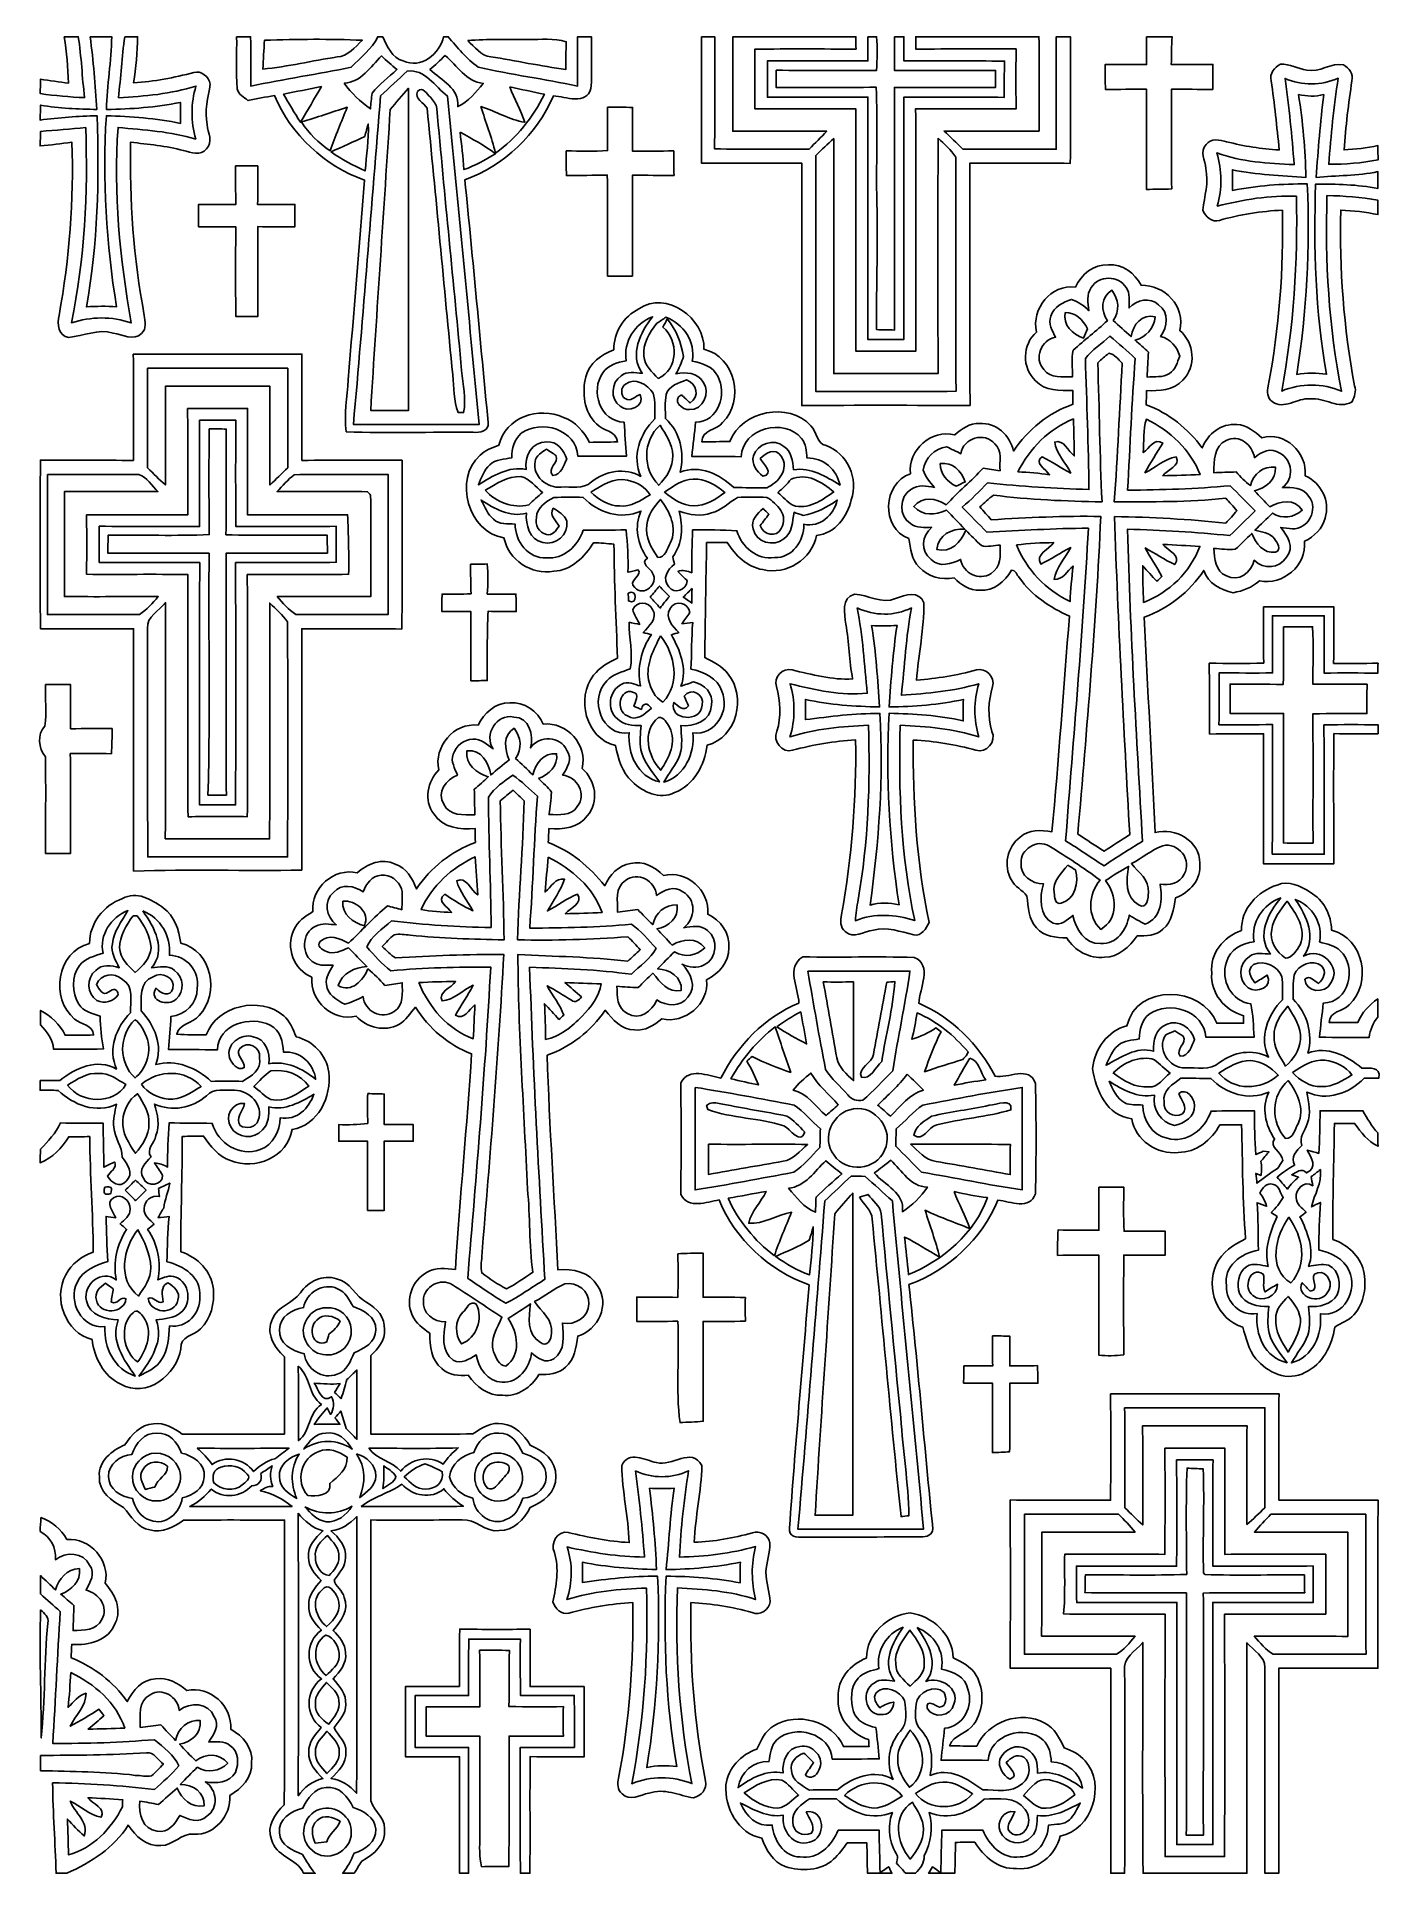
# Model space of a CAD drawing. Header units: centimetres. Extents: x -6.4 to 6.5, y -8.8 to 8.8.
import ezdxf

# ---------------------------------------------------------------- set-up
doc = ezdxf.new("R2010")
doc.units = ezdxf.units.CM
doc.header["$MEASUREMENT"] = 0
doc.layers.add('Camada 1', color=7, linetype='Continuous')

msp = doc.modelspace()

# ---------------------------------------------------------------- linework, layer by layer
at = {"layer": 'Camada 1'}
for points, knots in [([(-5.60387, 8.81944), (-5.60387, 8.81944), (-5.4804, 8.81944), (-5.4804, 8.81944), (-5.4804, 8.81944), (-5.47899, 8.67092), (-5.4998, 8.52346), (-5.51814, 8.37599), (-5.51814, 8.37599), (-5.3227, 8.38905), (-5.13009, 8.4261), (-4.9403, 8.47478), (-4.9403, 8.47478), (-4.86974, 8.49982), (-4.79354, 8.43244), (-4.78401, 8.36471), (-4.78401, 8.36471), (-4.79848, 8.23524), (-4.84363, 8.10542), (-4.81083, 7.97489), (-4.81083, 7.97489), (-4.80694, 7.89869), (-4.75014, 7.8045), (-4.81824, 7.74242), (-4.81824, 7.74242), (-4.87257, 7.67079), (-4.96851, 7.71102), (-5.03977, 7.72617), (-5.03977, 7.72617), (-5.20522, 7.77346), (-5.37703, 7.78403), (-5.54672, 7.80696), (-5.54672, 7.80696), (-5.55978, 7.24992), (-5.51744, 6.69183), (-5.41619, 6.14362), (-5.41619, 6.14362), (-5.40948, 6.08646), (-5.38973, 6.01239), (-5.4423, 5.96935), (-5.4423, 5.96935), (-5.51673, 5.89173), (-5.6268, 5.96194), (-5.715, 5.97217), (-5.715, 5.97217), (-5.85893, 6.01839), (-5.99897, 5.94325), (-6.14115, 5.93231), (-6.14115, 5.93231), (-6.24733, 5.94184), (-6.25157, 6.06319), (-6.23393, 6.14362), (-6.23393, 6.14362), (-6.1355, 6.69183), (-6.09247, 7.24992), (-6.11082, 7.80661), (-6.11082, 7.80661), (-6.21276, 7.7918), (-6.31472, 7.78087), (-6.41702, 7.77027), (-6.41702, 7.77027), (-6.41526, 7.81685), (-6.41349, 7.86341), (-6.41139, 7.90998), (-6.41139, 7.90998), (-6.26709, 7.92198), (-6.12245, 7.93326), (-5.97853, 7.94737), (-5.97853, 7.94737), (-5.95595, 7.31979), (-5.9884, 6.6876), (-6.1154, 6.07165), (-6.1154, 6.07165), (-5.92771, 6.13268), (-5.7284, 6.1355), (-5.54073, 6.0713), (-5.54073, 6.0713), (-5.65009, 6.68867), (-5.71429, 7.32084), (-5.66807, 7.94773), (-5.66807, 7.94773), (-5.41689, 7.92585), (-5.16395, 7.90821), (-4.9209, 7.8366), (-4.9209, 7.8366), (-4.96992, 8.00311), (-4.96887, 8.1788), (-4.91949, 8.34531), (-4.91949, 8.34531), (-5.15972, 8.26981), (-5.41197, 8.24688), (-5.66242, 8.23418), (-5.66242, 8.23418), (-5.64409, 8.42926), (-5.62926, 8.62506), (-5.60387, 8.81944)], [0, 0, 0, 0, 0.04, 0.04, 0.04, 0.04, 0.08, 0.08, 0.08, 0.08, 0.12, 0.12, 0.12, 0.12, 0.16, 0.16, 0.16, 0.16, 0.2, 0.2, 0.2, 0.2, 0.24, 0.24, 0.24, 0.24, 0.28, 0.28, 0.28, 0.28, 0.32, 0.32, 0.32, 0.32, 0.36, 0.36, 0.36, 0.36, 0.4, 0.4, 0.4, 0.4, 0.44, 0.44, 0.44, 0.44, 0.48, 0.48, 0.48, 0.48, 0.52, 0.52, 0.52, 0.52, 0.56, 0.56, 0.56, 0.56, 0.6, 0.6, 0.6, 0.6, 0.64, 0.64, 0.64, 0.64, 0.68, 0.68, 0.68, 0.68, 0.72, 0.72, 0.72, 0.72, 0.76, 0.76, 0.76, 0.76, 0.8, 0.8, 0.8, 0.8, 0.84, 0.84, 0.84, 0.84, 0.88, 0.88, 0.88, 0.88, 0.92, 0.92, 0.92, 0.92, 1, 1, 1, 1]), ([(-5.93583, 8.81944), (-5.93583, 8.81944), (-5.7284, 8.81944), (-5.7284, 8.81944), (-5.7284, 8.81944), (-5.73229, 8.58555), (-5.7732, 8.35448), (-5.77956, 8.12058), (-5.77956, 8.12058), (-5.54107, 8.12482), (-5.30224, 8.14105), (-5.06835, 8.18902), (-5.06835, 8.18902), (-5.06906, 8.12165), (-5.06906, 8.05462), (-5.06801, 7.98723), (-5.06801, 7.98723), (-5.30189, 8.03839), (-5.54177, 8.0525), (-5.78026, 8.06026), (-5.78026, 8.06026), (-5.82048, 7.44819), (-5.78131, 6.83153), (-5.68218, 6.22652), (-5.68218, 6.22652), (-5.77885, 6.23181), (-5.87587, 6.23147), (-5.97217, 6.22511), (-5.97217, 6.22511), (-5.85927, 6.82978), (-5.85045, 7.44677), (-5.86846, 8.05956), (-5.86846, 8.05956), (-6.05189, 8.05779), (-6.23464, 8.04086), (-6.41667, 8.01899), (-6.41667, 8.01899), (-6.4149, 8.06731), (-6.41349, 8.1153), (-6.41139, 8.16327), (-6.41139, 8.16327), (-6.23322, 8.1287), (-6.05155, 8.12623), (-5.87058, 8.12058), (-5.87058, 8.12058), (-5.88963, 8.35377), (-5.90373, 8.58766), (-5.93583, 8.81944)], [0, 0, 0, 0, 0.07692308, 0.07692308, 0.07692308, 0.07692308, 0.15384615, 0.15384615, 0.15384615, 0.15384615, 0.23076923, 0.23076923, 0.23076923, 0.23076923, 0.30769231, 0.30769231, 0.30769231, 0.30769231, 0.38461538, 0.38461538, 0.38461538, 0.38461538, 0.46153846, 0.46153846, 0.46153846, 0.46153846, 0.53846154, 0.53846154, 0.53846154, 0.53846154, 0.61538462, 0.61538462, 0.61538462, 0.61538462, 0.69230769, 0.69230769, 0.69230769, 0.69230769, 0.76923077, 0.76923077, 0.76923077, 0.76923077, 0.84615385, 0.84615385, 0.84615385, 0.84615385, 1, 1, 1, 1]), ([(-6.18596, 8.81944), (-6.18596, 8.81944), (-6.04979, 8.81944), (-6.04979, 8.81944), (-6.04979, 8.81944), (-6.01944, 8.62576), (-6.0138, 8.42962), (-5.98874, 8.23524), (-5.98874, 8.23524), (-6.13127, 8.23983), (-6.27345, 8.25323), (-6.4149, 8.27263), (-6.4149, 8.27263), (-6.41456, 8.31885), (-6.41385, 8.36507), (-6.41314, 8.41162), (-6.41314, 8.41162), (-6.32354, 8.39716), (-6.23322, 8.38411), (-6.14291, 8.37388), (-6.14291, 8.37388), (-6.15173, 8.52276), (-6.15772, 8.67269), (-6.18596, 8.81944)], [0, 0, 0, 0, 0.14285714, 0.14285714, 0.14285714, 0.14285714, 0.28571429, 0.28571429, 0.28571429, 0.28571429, 0.42857143, 0.42857143, 0.42857143, 0.42857143, 0.57142857, 0.57142857, 0.57142857, 0.57142857, 0.71428571, 0.71428571, 0.71428571, 0.71428571, 1, 1, 1, 1]), ([(-4.52861, 8.81944), (-4.52861, 8.81944), (-4.3942, 8.81944), (-4.3942, 8.81944), (-4.3942, 8.81944), (-4.39313, 8.6614), (-4.39349, 8.5037), (-4.39349, 8.34566), (-4.39349, 8.34566), (-4.07246, 8.41092), (-3.7486, 8.46172), (-3.42723, 8.52592), (-3.42723, 8.52592), (-3.3394, 8.62083), (-3.22896, 8.6995), (-3.17287, 8.81944), (-3.17287, 8.81944), (-3.17287, 8.81944), (-3.12561, 8.81944), (-3.12561, 8.81944), (-3.12561, 8.81944), (-3.07974, 8.72807), (-3.03812, 8.6173), (-2.92805, 8.58696), (-2.92805, 8.58696), (-2.75836, 8.509), (-2.57774, 8.65328), (-2.5407, 8.81944), (-2.5407, 8.81944), (-2.5407, 8.81944), (-2.4966, 8.81944), (-2.4966, 8.81944), (-2.4966, 8.81944), (-2.4077, 8.71573), (-2.32056, 8.60671), (-2.20802, 8.52734), (-2.20802, 8.52734), (-1.89301, 8.45431), (-1.57056, 8.41304), (-1.25377, 8.34566), (-1.25377, 8.34566), (-1.25306, 8.50335), (-1.25341, 8.6614), (-1.25306, 8.81944), (-1.25306, 8.81944), (-1.25306, 8.81944), (-1.12112, 8.81944), (-1.12112, 8.81944), (-1.12112, 8.81944), (-1.12323, 8.65363), (-1.11159, 8.48713), (-1.12465, 8.32167), (-1.12465, 8.32167), (-1.16699, 8.15833), (-1.36983, 8.24476), (-1.48412, 8.25182), (-1.48412, 8.25182), (-1.64287, 7.88034), (-1.95826, 7.58367), (-2.3368, 7.44431), (-2.3368, 7.44431), (-2.25812, 6.66784), (-2.18722, 5.89068), (-2.11242, 5.11386), (-2.11242, 5.11386), (-2.09902, 5.03344), (-2.19569, 5.01368), (-2.25565, 5.02108), (-2.25565, 5.02108), (-2.66242, 5.02462), (-3.06951, 5.00909), (-3.47627, 5.02532), (-3.47627, 5.02532), (-3.49496, 5.19219), (-3.46991, 5.35905), (-3.45617, 5.5252), (-3.45617, 5.5252), (-3.4043, 6.16408), (-3.35173, 6.80295), (-3.29917, 7.44185), (-3.29917, 7.44185), (-3.68477, 7.5766), (-4.00473, 7.87858), (-4.16453, 8.25394), (-4.16453, 8.25394), (-4.25026, 8.24053), (-4.33563, 8.22536), (-4.42029, 8.20561), (-4.42029, 8.20561), (-4.45628, 8.24089), (-4.51414, 8.26523), (-4.52437, 8.31991), (-4.52437, 8.31991), (-4.53707, 8.48606), (-4.52578, 8.65293), (-4.52861, 8.81944)], [0, 0, 0, 0, 0.04, 0.04, 0.04, 0.04, 0.08, 0.08, 0.08, 0.08, 0.12, 0.12, 0.12, 0.12, 0.16, 0.16, 0.16, 0.16, 0.2, 0.2, 0.2, 0.2, 0.24, 0.24, 0.24, 0.24, 0.28, 0.28, 0.28, 0.28, 0.32, 0.32, 0.32, 0.32, 0.36, 0.36, 0.36, 0.36, 0.4, 0.4, 0.4, 0.4, 0.44, 0.44, 0.44, 0.44, 0.48, 0.48, 0.48, 0.48, 0.52, 0.52, 0.52, 0.52, 0.56, 0.56, 0.56, 0.56, 0.6, 0.6, 0.6, 0.6, 0.64, 0.64, 0.64, 0.64, 0.68, 0.68, 0.68, 0.68, 0.72, 0.72, 0.72, 0.72, 0.76, 0.76, 0.76, 0.76, 0.8, 0.8, 0.8, 0.8, 0.84, 0.84, 0.84, 0.84, 0.88, 0.88, 0.88, 0.88, 0.92, 0.92, 0.92, 0.92, 1, 1, 1, 1]), ([(-0.06314, 8.81944), (-0.06314, 8.81944), (0.06456, 8.81944), (0.06456, 8.81944), (0.06456, 8.81944), (0.06385, 8.46067), (0.06667, 8.10189), (0.06244, 7.74276), (0.06244, 7.74276), (0.36547, 7.73711), (0.66886, 7.74135), (0.97189, 7.74064), (0.97189, 7.74064), (1.02799, 7.7978), (1.08479, 7.85459), (1.14087, 7.9121), (1.14087, 7.9121), (0.8396, 7.9121), (0.53833, 7.91245), (0.23707, 7.91174), (0.23707, 7.91174), (0.23777, 8.21443), (0.23707, 8.51675), (0.23812, 8.81944), (0.23812, 8.81944), (0.23812, 8.81944), (1.41958, 8.81944), (1.41958, 8.81944), (1.41958, 8.81944), (1.41993, 8.7898), (1.42063, 8.73089), (1.42134, 8.70126), (1.42134, 8.70126), (1.09677, 8.70055), (0.77223, 8.70514), (0.44803, 8.69879), (0.44803, 8.69879), (0.45049, 8.50864), (0.45049, 8.3185), (0.44803, 8.12834), (0.44803, 8.12834), (0.77223, 8.12447), (1.09643, 8.12694), (1.42063, 8.12658), (1.42063, 8.12658), (1.42063, 7.35083), (1.42168, 6.57472), (1.42027, 5.79861), (1.42027, 5.79861), (1.61183, 5.79861), (1.8034, 5.79861), (1.99531, 5.79861), (1.99531, 5.79861), (1.99354, 6.57472), (1.99565, 7.35083), (1.99424, 8.12729), (1.99424, 8.12729), (2.31563, 8.12553), (2.63735, 8.12694), (2.95875, 8.12623), (2.95875, 8.12623), (2.95733, 8.31814), (2.95804, 8.51005), (2.95839, 8.70196), (2.95839, 8.70196), (2.63735, 8.7009), (2.31598, 8.70302), (1.9946, 8.70055), (1.9946, 8.70055), (1.9946, 8.73019), (1.9946, 8.7898), (1.99495, 8.81944), (1.99495, 8.81944), (1.99495, 8.81944), (3.17887, 8.81944), (3.17887, 8.81944), (3.17887, 8.81944), (3.18135, 8.51746), (3.17887, 8.21583), (3.18065, 7.91386), (3.18065, 7.91386), (2.87584, 7.91068), (2.57104, 7.9121), (2.26659, 7.91316), (2.26659, 7.91316), (2.32728, 7.85636), (2.3869, 7.7985), (2.44615, 7.73994), (2.44615, 7.73994), (2.74567, 7.7403), (3.04517, 7.741), (3.34468, 7.73923), (3.34468, 7.73923), (3.34291, 8.09942), (3.34362, 8.45925), (3.34432, 8.81944), (3.34432, 8.81944), (3.34432, 8.81944), (3.48051, 8.81944), (3.48051, 8.81944), (3.48051, 8.81944), (3.48051, 8.4141), (3.48156, 8.00876), (3.4798, 7.60341), (3.4798, 7.60341), (3.15841, 7.60764), (2.83669, 7.60377), (2.51495, 7.60589), (2.51495, 7.60589), (2.51707, 6.82978), (2.51388, 6.05401), (2.5167, 5.27826), (2.5167, 5.27826), (1.97767, 5.27931), (1.43862, 5.28072), (0.89958, 5.27755), (0.89958, 5.27755), (0.90028, 6.0533), (0.89782, 6.82941), (0.90063, 7.60552), (0.90063, 7.60552), (0.57925, 7.60482), (0.25752, 7.60518), (-0.06419, 7.60552), (-0.06419, 7.60552), (-0.06208, 8.01017), (-0.06385, 8.4148), (-0.06314, 8.81944)], [0, 0, 0, 0, 0.03030303, 0.03030303, 0.03030303, 0.03030303, 0.06060606, 0.06060606, 0.06060606, 0.06060606, 0.09090909, 0.09090909, 0.09090909, 0.09090909, 0.12121212, 0.12121212, 0.12121212, 0.12121212, 0.15151515, 0.15151515, 0.15151515, 0.15151515, 0.18181818, 0.18181818, 0.18181818, 0.18181818, 0.21212121, 0.21212121, 0.21212121, 0.21212121, 0.24242424, 0.24242424, 0.24242424, 0.24242424, 0.27272727, 0.27272727, 0.27272727, 0.27272727, 0.3030303, 0.3030303, 0.3030303, 0.3030303, 0.33333333, 0.33333333, 0.33333333, 0.33333333, 0.36363636, 0.36363636, 0.36363636, 0.36363636, 0.39393939, 0.39393939, 0.39393939, 0.39393939, 0.42424242, 0.42424242, 0.42424242, 0.42424242, 0.45454545, 0.45454545, 0.45454545, 0.45454545, 0.48484848, 0.48484848, 0.48484848, 0.48484848, 0.51515152, 0.51515152, 0.51515152, 0.51515152, 0.54545455, 0.54545455, 0.54545455, 0.54545455, 0.57575758, 0.57575758, 0.57575758, 0.57575758, 0.60606061, 0.60606061, 0.60606061, 0.60606061, 0.63636364, 0.63636364, 0.63636364, 0.63636364, 0.66666667, 0.66666667, 0.66666667, 0.66666667, 0.6969697, 0.6969697, 0.6969697, 0.6969697, 0.72727273, 0.72727273, 0.72727273, 0.72727273, 0.75757576, 0.75757576, 0.75757576, 0.75757576, 0.78787879, 0.78787879, 0.78787879, 0.78787879, 0.81818182, 0.81818182, 0.81818182, 0.81818182, 0.84848485, 0.84848485, 0.84848485, 0.84848485, 0.87878788, 0.87878788, 0.87878788, 0.87878788, 0.90909091, 0.90909091, 0.90909091, 0.90909091, 0.93939394, 0.93939394, 0.93939394, 0.93939394, 1, 1, 1, 1]), ([(1.53423, 8.81944), (1.53423, 8.81944), (1.61924, 8.81944), (1.61924, 8.81944), (1.61924, 8.81944), (1.62665, 8.71184), (1.6263, 8.60354), (1.61819, 8.49595), (1.61819, 8.49595), (1.29716, 8.49736), (0.97579, 8.49559), (0.65475, 8.497), (0.65475, 8.497), (0.65439, 8.44161), (0.65439, 8.38658), (0.65475, 8.33119), (0.65475, 8.33119), (0.97437, 8.33402), (1.29433, 8.32696), (1.61395, 8.33543), (1.61395, 8.33543), (1.63125, 7.99147), (1.61536, 7.64716), (1.61995, 7.3032), (1.61995, 7.3032), (1.63653, 6.87105), (1.61361, 6.43854), (1.61819, 6.00604), (1.61819, 6.00604), (1.67569, 6.00463), (1.73319, 6.00357), (1.79105, 6.00251), (1.79105, 6.00251), (1.79069, 6.77932), (1.79175, 7.55614), (1.79034, 8.33296), (1.79034, 8.33296), (2.1142, 8.33049), (2.43769, 8.3319), (2.76153, 8.3319), (2.76153, 8.3319), (2.76153, 8.38658), (2.76189, 8.44126), (2.7626, 8.49595), (2.7626, 8.49595), (2.4384, 8.49665), (2.11454, 8.497), (1.79069, 8.49595), (1.79069, 8.49595), (1.79069, 8.60354), (1.79139, 8.71149), (1.79175, 8.81944), (1.79175, 8.81944), (1.79175, 8.81944), (1.881, 8.81944), (1.881, 8.81944), (1.881, 8.81944), (1.881, 8.74183), (1.881, 8.66422), (1.881, 8.5866), (1.881, 8.5866), (2.20345, 8.58625), (2.52589, 8.58872), (2.84833, 8.58519), (2.84833, 8.58519), (2.84514, 8.46949), (2.84514, 8.35342), (2.8448, 8.23736), (2.8448, 8.23736), (2.52341, 8.24159), (2.20203, 8.23771), (1.88066, 8.23983), (1.88066, 8.23983), (1.88312, 7.46407), (1.88029, 6.6883), (1.88207, 5.91255), (1.88207, 5.91255), (1.766, 5.9129), (1.64958, 5.91255), (1.53353, 5.91219), (1.53353, 5.91219), (1.53599, 6.68796), (1.53317, 7.46371), (1.53492, 8.23948), (1.53492, 8.23948), (1.2132, 8.23877), (0.8911, 8.23983), (0.56938, 8.23877), (0.56938, 8.23877), (0.57009, 8.35483), (0.57009, 8.47124), (0.56938, 8.58731), (0.56938, 8.58731), (0.89146, 8.5866), (1.21355, 8.5866), (1.53563, 8.58696), (1.53563, 8.58696), (1.53492, 8.66457), (1.53458, 8.74183), (1.53423, 8.81944)], [0, 0, 0, 0, 0.03846154, 0.03846154, 0.03846154, 0.03846154, 0.07692308, 0.07692308, 0.07692308, 0.07692308, 0.11538462, 0.11538462, 0.11538462, 0.11538462, 0.15384615, 0.15384615, 0.15384615, 0.15384615, 0.19230769, 0.19230769, 0.19230769, 0.19230769, 0.23076923, 0.23076923, 0.23076923, 0.23076923, 0.26923077, 0.26923077, 0.26923077, 0.26923077, 0.30769231, 0.30769231, 0.30769231, 0.30769231, 0.34615385, 0.34615385, 0.34615385, 0.34615385, 0.38461538, 0.38461538, 0.38461538, 0.38461538, 0.42307692, 0.42307692, 0.42307692, 0.42307692, 0.46153846, 0.46153846, 0.46153846, 0.46153846, 0.5, 0.5, 0.5, 0.5, 0.53846154, 0.53846154, 0.53846154, 0.53846154, 0.57692308, 0.57692308, 0.57692308, 0.57692308, 0.61538462, 0.61538462, 0.61538462, 0.61538462, 0.65384615, 0.65384615, 0.65384615, 0.65384615, 0.69230769, 0.69230769, 0.69230769, 0.69230769, 0.73076923, 0.73076923, 0.73076923, 0.73076923, 0.76923077, 0.76923077, 0.76923077, 0.76923077, 0.80769231, 0.80769231, 0.80769231, 0.80769231, 0.84615385, 0.84615385, 0.84615385, 0.84615385, 0.88461538, 0.88461538, 0.88461538, 0.88461538, 0.92307692, 0.92307692, 0.92307692, 0.92307692, 1, 1, 1, 1]), ([(4.21252, 8.81944), (4.21252, 8.81944), (4.45805, 8.81944), (4.45805, 8.81944), (4.45805, 8.81944), (4.45135, 8.73054), (4.45135, 8.64164), (4.45028, 8.55238), (4.45028, 8.55238), (4.58328, 8.55274), (4.71628, 8.55238), (4.84928, 8.5538), (4.84928, 8.5538), (4.84893, 8.47372), (4.84857, 8.39363), (4.84857, 8.31355), (4.84857, 8.31355), (4.71628, 8.31426), (4.58399, 8.31426), (4.45169, 8.31497), (4.45169, 8.31497), (4.45416, 7.9957), (4.45028, 7.67644), (4.45416, 7.35717), (4.45416, 7.35717), (4.37303, 7.35507), (4.29224, 7.35436), (4.21111, 7.35295), (4.21111, 7.35295), (4.21357, 7.67362), (4.21145, 7.99429), (4.21252, 8.31497), (4.21252, 8.31497), (4.08057, 8.31461), (3.94864, 8.31426), (3.81669, 8.31285), (3.81669, 8.31285), (3.81565, 8.39328), (3.81528, 8.47372), (3.81565, 8.55415), (3.81565, 8.55415), (3.94794, 8.55274), (4.08057, 8.55238), (4.21323, 8.55238), (4.21323, 8.55238), (4.21252, 8.64129), (4.21252, 8.73054), (4.21252, 8.81944)], [0, 0, 0, 0, 0.07692308, 0.07692308, 0.07692308, 0.07692308, 0.15384615, 0.15384615, 0.15384615, 0.15384615, 0.23076923, 0.23076923, 0.23076923, 0.23076923, 0.30769231, 0.30769231, 0.30769231, 0.30769231, 0.38461538, 0.38461538, 0.38461538, 0.38461538, 0.46153846, 0.46153846, 0.46153846, 0.46153846, 0.53846154, 0.53846154, 0.53846154, 0.53846154, 0.61538462, 0.61538462, 0.61538462, 0.61538462, 0.69230769, 0.69230769, 0.69230769, 0.69230769, 0.76923077, 0.76923077, 0.76923077, 0.76923077, 0.84615385, 0.84615385, 0.84615385, 0.84615385, 1, 1, 1, 1]), ([(-4.26049, 8.78557), (-3.94757, 8.79581), (-3.63361, 8.79968), (-3.32105, 8.78487), (-3.32105, 8.78487), (-3.39266, 8.7196), (-3.45897, 8.63035), (-3.56446, 8.62541), (-3.56446, 8.62541), (-3.80188, 8.58731), (-4.03684, 8.53369), (-4.27567, 8.50758), (-4.27567, 8.50758), (-4.27284, 8.60036), (-4.26649, 8.69279), (-4.26049, 8.78557)], [0, 0, 0, 0, 0.2, 0.2, 0.2, 0.2, 0.4, 0.4, 0.4, 0.4, 0.6, 0.6, 0.6, 0.6, 1, 1, 1, 1]), ([(-2.30857, 8.7824), (-2.11561, 8.80074), (-1.92158, 8.78804), (-1.7279, 8.79228), (-1.7279, 8.79228), (-1.60619, 8.79157), (-1.48166, 8.80604), (-1.36277, 8.77111), (-1.36277, 8.77111), (-1.36596, 8.68221), (-1.3663, 8.59367), (-1.3656, 8.50477), (-1.3656, 8.50477), (-1.60689, 8.53934), (-1.84643, 8.58696), (-2.08704, 8.62753), (-2.08704, 8.62753), (-2.18334, 8.636), (-2.24225, 8.72278), (-2.30857, 8.7824)], [0, 0, 0, 0, 0.16666667, 0.16666667, 0.16666667, 0.16666667, 0.33333333, 0.33333333, 0.33333333, 0.33333333, 0.5, 0.5, 0.5, 0.5, 0.66666667, 0.66666667, 0.66666667, 0.66666667, 1, 1, 1, 1]), ([(-3.49566, 8.37283), (-3.49566, 8.37283), (-3.49566, 8.37283), (-3.49566, 8.37283), (-3.49566, 8.37283), (-3.42723, 8.27581), (-3.33833, 8.19644), (-3.24343, 8.12588), (-3.24343, 8.12588), (-3.24026, 8.17668), (-3.23461, 8.22713), (-3.2265, 8.27757), (-3.2265, 8.27757), (-3.15877, 8.36365), (-3.06882, 8.42962), (-2.98944, 8.50477), (-2.98944, 8.50477), (-3.03954, 8.5471), (-3.08892, 8.59013), (-3.13689, 8.63494), (-3.13689, 8.63494), (-3.24343, 8.53263), (-3.33199, 8.38094), (-3.49566, 8.37283)], [0, 0, 0, 0, 0.14285714, 0.14285714, 0.14285714, 0.14285714, 0.28571429, 0.28571429, 0.28571429, 0.28571429, 0.42857143, 0.42857143, 0.42857143, 0.42857143, 0.57142857, 0.57142857, 0.57142857, 0.57142857, 0.71428571, 0.71428571, 0.71428571, 0.71428571, 1, 1, 1, 1]), ([(-3.14678, 8.25217), (-3.14678, 8.25217), (-3.14678, 8.25217), (-3.14678, 8.25217), (-3.14678, 8.25217), (-3.23108, 7.19983), (-3.31364, 6.14715), (-3.40676, 5.09517), (-3.40676, 5.09517), (-3.00389, 5.0934), (-2.60139, 5.09622), (-2.19886, 5.09658), (-2.19886, 5.09658), (-2.30152, 6.14715), (-2.39465, 7.19949), (-2.50437, 8.24865), (-2.50437, 8.24865), (-2.62183, 8.34248), (-2.72133, 8.51252), (-2.89136, 8.48924), (-2.89136, 8.48924), (-2.97602, 8.40916), (-3.06069, 8.33013), (-3.14678, 8.25217)], [0, 0, 0, 0, 0.14285714, 0.14285714, 0.14285714, 0.14285714, 0.28571429, 0.28571429, 0.28571429, 0.28571429, 0.42857143, 0.42857143, 0.42857143, 0.42857143, 0.57142857, 0.57142857, 0.57142857, 0.57142857, 0.71428571, 0.71428571, 0.71428571, 0.71428571, 1, 1, 1, 1]), ([(-2.52552, 8.63952), (-2.52552, 8.63952), (-2.52552, 8.63952), (-2.52552, 8.63952), (-2.52552, 8.63952), (-2.5721, 8.59261), (-2.62149, 8.5478), (-2.67194, 8.50512), (-2.67194, 8.50512), (-2.56363, 8.40245), (-2.38548, 8.32379), (-2.40383, 8.14881), (-2.40383, 8.14881), (-2.30116, 8.19608), (-2.23166, 8.2878), (-2.15935, 8.37071), (-2.15935, 8.37071), (-2.32409, 8.3887), (-2.40982, 8.54145), (-2.52552, 8.63952)], [0, 0, 0, 0, 0.16666667, 0.16666667, 0.16666667, 0.16666667, 0.33333333, 0.33333333, 0.33333333, 0.33333333, 0.5, 0.5, 0.5, 0.5, 0.66666667, 0.66666667, 0.66666667, 0.66666667, 1, 1, 1, 1]), ([(5.40948, 8.39716), (5.3908, 8.46666), (5.44054, 8.52487), (5.49875, 8.5545), (5.49875, 8.5545), (5.58658, 8.56191), (5.66632, 8.51182), (5.75239, 8.49876), (5.75239, 8.49876), (5.87445, 8.47124), (5.98416, 8.57462), (6.10551, 8.54957), (6.10551, 8.54957), (6.15667, 8.51817), (6.20289, 8.46137), (6.18525, 8.39716), (6.18525, 8.39716), (6.1528, 8.17668), (6.12457, 7.95513), (6.10941, 7.73253), (6.10941, 7.73253), (6.21805, 7.73994), (6.32741, 7.74912), (6.43431, 7.7738), (6.43431, 7.7738), (6.43466, 7.73923), (6.43573, 7.67079), (6.43643, 7.63622), (6.43643, 7.63622), (6.27979, 7.60694), (6.12069, 7.59319), (5.96194, 7.59529), (5.96194, 7.59529), (5.98628, 7.87118), (6.00709, 8.14775), (6.05401, 8.42115), (6.05401, 8.42115), (5.89209, 8.35025), (5.70476, 8.34812), (5.54284, 8.41903), (5.54284, 8.41903), (5.58095, 8.14422), (5.60987, 7.86835), (5.63033, 7.59178), (5.63033, 7.59178), (5.3802, 7.6013), (5.1248, 7.61787), (4.88738, 7.70395), (4.88738, 7.70395), (4.93747, 7.53745), (4.94135, 7.35929), (4.89091, 7.19242), (4.89091, 7.19242), (5.13927, 7.25452), (5.39467, 7.29862), (5.6515, 7.28802), (5.6515, 7.28802), (5.66737, 6.6615), (5.62575, 6.03284), (5.51039, 5.41619), (5.51039, 5.41619), (5.69489, 5.49346), (5.90125, 5.4938), (6.08541, 5.41513), (6.08541, 5.41513), (5.96159, 6.03284), (5.92596, 6.66537), (5.94571, 7.29438), (5.94571, 7.29438), (6.10975, 7.29051), (6.27379, 7.2785), (6.43536, 7.24923), (6.43536, 7.24923), (6.43536, 7.21465), (6.43466, 7.1455), (6.43466, 7.11093), (6.43466, 7.11093), (6.31718, 7.13668), (6.1969, 7.14657), (6.0773, 7.15398), (6.0773, 7.15398), (6.0646, 6.58917), (6.10517, 6.02297), (6.211, 5.46805), (6.211, 5.46805), (6.23005, 5.41443), (6.20713, 5.36292), (6.18701, 5.31388), (6.18701, 5.31388), (6.05613, 5.23275), (5.92242, 5.35939), (5.78414, 5.34141), (5.78414, 5.34141), (5.65891, 5.35374), (5.53225, 5.23027), (5.41867, 5.31459), (5.41867, 5.31459), (5.37033, 5.34952), (5.36999, 5.41301), (5.38127, 5.46522), (5.38127, 5.46522), (5.48534, 6.02156), (5.53013, 6.58812), (5.51673, 7.15362), (5.51673, 7.15362), (5.31213, 7.14445), (5.10892, 7.112), (4.91208, 7.05555), (4.91208, 7.05555), (4.84116, 7.03192), (4.77697, 7.094), (4.75156, 7.15503), (4.75156, 7.15503), (4.76885, 7.28698), (4.81188, 7.41997), (4.78155, 7.55402), (4.78155, 7.55402), (4.77731, 7.63023), (4.71981, 7.71877), (4.78401, 7.78369), (4.78401, 7.78369), (4.82917, 7.84718), (4.91737, 7.82813), (4.98157, 7.8112), (4.98157, 7.8112), (5.14702, 7.76817), (5.316, 7.74206), (5.48674, 7.73182), (5.48674, 7.73182), (5.46452, 7.95408), (5.44054, 8.17597), (5.40948, 8.39716)], [0, 0, 0, 0, 0.02941176, 0.02941176, 0.02941176, 0.02941176, 0.05882353, 0.05882353, 0.05882353, 0.05882353, 0.08823529, 0.08823529, 0.08823529, 0.08823529, 0.11764706, 0.11764706, 0.11764706, 0.11764706, 0.14705882, 0.14705882, 0.14705882, 0.14705882, 0.17647059, 0.17647059, 0.17647059, 0.17647059, 0.20588235, 0.20588235, 0.20588235, 0.20588235, 0.23529412, 0.23529412, 0.23529412, 0.23529412, 0.26470588, 0.26470588, 0.26470588, 0.26470588, 0.29411765, 0.29411765, 0.29411765, 0.29411765, 0.32352941, 0.32352941, 0.32352941, 0.32352941, 0.35294118, 0.35294118, 0.35294118, 0.35294118, 0.38235294, 0.38235294, 0.38235294, 0.38235294, 0.41176471, 0.41176471, 0.41176471, 0.41176471, 0.44117647, 0.44117647, 0.44117647, 0.44117647, 0.47058824, 0.47058824, 0.47058824, 0.47058824, 0.5, 0.5, 0.5, 0.5, 0.52941176, 0.52941176, 0.52941176, 0.52941176, 0.55882353, 0.55882353, 0.55882353, 0.55882353, 0.58823529, 0.58823529, 0.58823529, 0.58823529, 0.61764706, 0.61764706, 0.61764706, 0.61764706, 0.64705882, 0.64705882, 0.64705882, 0.64705882, 0.67647059, 0.67647059, 0.67647059, 0.67647059, 0.70588235, 0.70588235, 0.70588235, 0.70588235, 0.73529412, 0.73529412, 0.73529412, 0.73529412, 0.76470588, 0.76470588, 0.76470588, 0.76470588, 0.79411765, 0.79411765, 0.79411765, 0.79411765, 0.82352941, 0.82352941, 0.82352941, 0.82352941, 0.85294118, 0.85294118, 0.85294118, 0.85294118, 0.88235294, 0.88235294, 0.88235294, 0.88235294, 0.91176471, 0.91176471, 0.91176471, 0.91176471, 0.94117647, 0.94117647, 0.94117647, 0.94117647, 1, 1, 1, 1]), ([(-4.07811, 8.2691), (-4.07811, 8.2691), (-4.07811, 8.2691), (-4.07811, 8.2691), (-4.07811, 8.2691), (-4.02624, 8.17738), (-3.97369, 8.08566), (-3.91478, 7.99817), (-3.91478, 7.99817), (-3.84844, 8.11283), (-3.7793, 8.22571), (-3.71474, 8.34107), (-3.71474, 8.34107), (-3.8354, 8.31391), (-3.95746, 8.29451), (-4.07811, 8.2691)], [0, 0, 0, 0, 0.2, 0.2, 0.2, 0.2, 0.4, 0.4, 0.4, 0.4, 0.6, 0.6, 0.6, 0.6, 1, 1, 1, 1]), ([(-3.05328, 8.12094), (-2.99578, 8.18937), (-2.93758, 8.25747), (-2.87796, 8.32449), (-2.87796, 8.32449), (-2.87796, 7.29297), (-2.87901, 6.26145), (-2.8776, 5.23027), (-2.8776, 5.23027), (-2.99861, 5.23098), (-3.11962, 5.23063), (-3.24061, 5.22993), (-3.24061, 5.22993), (-3.1824, 6.19371), (-3.1136, 7.15715), (-3.05328, 8.12094)], [0, 0, 0, 0, 0.2, 0.2, 0.2, 0.2, 0.4, 0.4, 0.4, 0.4, 0.6, 0.6, 0.6, 0.6, 1, 1, 1, 1]), ([(-2.79152, 8.29275), (-2.74002, 8.35236), (-2.7044, 8.26523), (-2.6677, 8.23912), (-2.6677, 8.23912), (-2.64089, 8.20737), (-2.6102, 8.17315), (-2.60526, 8.12976), (-2.60526, 8.12976), (-2.53083, 7.29051), (-2.44403, 6.45195), (-2.36748, 5.61269), (-2.36748, 5.61269), (-2.35902, 5.47899), (-2.32092, 5.34175), (-2.34809, 5.20912), (-2.34809, 5.20912), (-2.34809, 5.20912), (-2.40135, 5.21088), (-2.40135, 5.21088), (-2.40135, 5.21088), (-2.44581, 5.32377), (-2.4384, 5.45112), (-2.45251, 5.57072), (-2.45251, 5.57072), (-2.53646, 6.42513), (-2.61338, 7.27991), (-2.6998, 8.134), (-2.6998, 8.134), (-2.73049, 8.18515), (-2.82117, 8.22536), (-2.79152, 8.29275)], [0, 0, 0, 0, 0.11111111, 0.11111111, 0.11111111, 0.11111111, 0.22222222, 0.22222222, 0.22222222, 0.22222222, 0.33333333, 0.33333333, 0.33333333, 0.33333333, 0.44444444, 0.44444444, 0.44444444, 0.44444444, 0.55555556, 0.55555556, 0.55555556, 0.55555556, 0.66666667, 0.66666667, 0.66666667, 0.66666667, 0.77777778, 0.77777778, 0.77777778, 0.77777778, 1, 1, 1, 1]), ([(-1.90324, 8.3379), (-1.90324, 8.3379), (-1.90324, 8.3379), (-1.90324, 8.3379), (-1.90324, 8.3379), (-1.86725, 8.22007), (-1.79422, 8.11494), (-1.76176, 7.99747), (-1.76176, 7.99747), (-1.90782, 8.02145), (-2.04011, 8.10542), (-2.18227, 8.14881), (-2.18227, 8.14881), (-2.13642, 7.99958), (-2.07963, 7.85388), (-2.04187, 7.70254), (-2.04187, 7.70254), (-1.83656, 7.84331), (-1.68416, 8.0458), (-1.57232, 8.26629), (-1.57232, 8.26629), (-1.68239, 8.29204), (-1.79387, 8.31074), (-1.90324, 8.3379)], [0, 0, 0, 0, 0.14285714, 0.14285714, 0.14285714, 0.14285714, 0.28571429, 0.28571429, 0.28571429, 0.28571429, 0.42857143, 0.42857143, 0.42857143, 0.42857143, 0.57142857, 0.57142857, 0.57142857, 0.57142857, 0.71428571, 0.71428571, 0.71428571, 0.71428571, 1, 1, 1, 1]), ([(-3.90701, 8.001), (-3.90701, 8.001), (-3.90701, 8.001), (-3.90701, 8.001), (-3.90701, 8.001), (-3.8354, 7.89094), (-3.74049, 7.79744), (-3.63114, 7.72478), (-3.63114, 7.72478), (-3.57998, 7.86518), (-3.52354, 8.00347), (-3.46638, 8.1414), (-3.46638, 8.1414), (-3.61385, 8.09625), (-3.75884, 8.04333), (-3.90701, 8.001)], [0, 0, 0, 0, 0.2, 0.2, 0.2, 0.2, 0.4, 0.4, 0.4, 0.4, 0.6, 0.6, 0.6, 0.6, 1, 1, 1, 1]), ([(-0.9666, 8.14246), (-0.88618, 8.14211), (-0.80573, 8.14175), (-0.72495, 8.14105), (-0.72495, 8.14105), (-0.72602, 8.00064), (-0.72636, 7.86024), (-0.72565, 7.71983), (-0.72565, 7.71983), (-0.59407, 7.72159), (-0.46214, 7.72018), (-0.33019, 7.72337), (-0.33019, 7.72337), (-0.32843, 7.6447), (-0.32773, 7.56637), (-0.32702, 7.4877), (-0.32702, 7.4877), (-0.46002, 7.48805), (-0.59302, 7.4877), (-0.72602, 7.48982), (-0.72602, 7.48982), (-0.72672, 7.16667), (-0.72424, 6.84354), (-0.72707, 6.52073), (-0.72707, 6.52073), (-0.80644, 6.5211), (-0.88582, 6.5211), (-0.96519, 6.52073), (-0.96519, 6.52073), (-0.96801, 6.84388), (-0.96307, 7.16704), (-0.96801, 7.49017), (-0.96801, 7.49017), (-1.09889, 7.4877), (-1.23013, 7.48875), (-1.36102, 7.48629), (-1.36102, 7.48629), (-1.36243, 7.56496), (-1.36243, 7.64399), (-1.36172, 7.723), (-1.36172, 7.723), (-1.22943, 7.72054), (-1.09714, 7.71842), (-0.96485, 7.72548), (-0.96485, 7.72548), (-0.96626, 7.86448), (-0.9659, 8.00347), (-0.9666, 8.14246)], [0, 0, 0, 0, 0.07692308, 0.07692308, 0.07692308, 0.07692308, 0.15384615, 0.15384615, 0.15384615, 0.15384615, 0.23076923, 0.23076923, 0.23076923, 0.23076923, 0.30769231, 0.30769231, 0.30769231, 0.30769231, 0.38461538, 0.38461538, 0.38461538, 0.38461538, 0.46153846, 0.46153846, 0.46153846, 0.46153846, 0.53846154, 0.53846154, 0.53846154, 0.53846154, 0.61538462, 0.61538462, 0.61538462, 0.61538462, 0.69230769, 0.69230769, 0.69230769, 0.69230769, 0.76923077, 0.76923077, 0.76923077, 0.76923077, 0.84615385, 0.84615385, 0.84615385, 0.84615385, 1, 1, 1, 1]), ([(5.67231, 8.26487), (5.75203, 8.24512), (5.83388, 8.24406), (5.91431, 8.26346), (5.91431, 8.26346), (5.88222, 7.99923), (5.86139, 7.73394), (5.84022, 7.46865), (5.84022, 7.46865), (6.03815, 7.48875), (6.23958, 7.48064), (6.43431, 7.52403), (6.43431, 7.52403), (6.43466, 7.47006), (6.43502, 7.4161), (6.43536, 7.36211), (6.43536, 7.36211), (6.23817, 7.40056), (6.03673, 7.40445), (5.83635, 7.40445), (5.83635, 7.40445), (5.8173, 6.79379), (5.83211, 6.17996), (5.94147, 5.57742), (5.94147, 5.57742), (5.84624, 5.59011), (5.75027, 5.59118), (5.65572, 5.57671), (5.65572, 5.57671), (5.74993, 6.18137), (5.7852, 6.79414), (5.75522, 7.4055), (5.75522, 7.4055), (5.51427, 7.40657), (5.27332, 7.39034), (5.03695, 7.34306), (5.03695, 7.34306), (5.03765, 7.40974), (5.03765, 7.47606), (5.03695, 7.54238), (5.03695, 7.54238), (5.26908, 7.48911), (5.50791, 7.49017), (5.74392, 7.46794), (5.74392, 7.46794), (5.73758, 7.73465), (5.71358, 8.00135), (5.67231, 8.26487)], [0, 0, 0, 0, 0.07692308, 0.07692308, 0.07692308, 0.07692308, 0.15384615, 0.15384615, 0.15384615, 0.15384615, 0.23076923, 0.23076923, 0.23076923, 0.23076923, 0.30769231, 0.30769231, 0.30769231, 0.30769231, 0.38461538, 0.38461538, 0.38461538, 0.38461538, 0.46153846, 0.46153846, 0.46153846, 0.46153846, 0.53846154, 0.53846154, 0.53846154, 0.53846154, 0.61538462, 0.61538462, 0.61538462, 0.61538462, 0.69230769, 0.69230769, 0.69230769, 0.69230769, 0.76923077, 0.76923077, 0.76923077, 0.76923077, 0.84615385, 0.84615385, 0.84615385, 0.84615385, 1, 1, 1, 1]), ([(-3.29742, 7.8627), (-3.29742, 7.8627), (-3.29742, 7.8627), (-3.29742, 7.8627), (-3.29742, 7.8627), (-3.4043, 7.81049), (-3.51296, 7.76252), (-3.62126, 7.71348), (-3.62126, 7.71348), (-3.52, 7.63975), (-3.40747, 7.58472), (-3.29459, 7.53109), (-3.29459, 7.53109), (-3.28048, 7.68103), (-3.25895, 7.83061), (-3.26424, 7.98159), (-3.26424, 7.98159), (-3.27695, 7.94243), (-3.28719, 7.90257), (-3.29742, 7.8627)], [0, 0, 0, 0, 0.16666667, 0.16666667, 0.16666667, 0.16666667, 0.33333333, 0.33333333, 0.33333333, 0.33333333, 0.5, 0.5, 0.5, 0.5, 0.66666667, 0.66666667, 0.66666667, 0.66666667, 1, 1, 1, 1]), ([(-2.38266, 7.90434), (-2.38266, 7.90434), (-2.38266, 7.90434), (-2.38266, 7.90434), (-2.38266, 7.90434), (-2.36784, 7.78474), (-2.35232, 7.6648), (-2.34597, 7.54379), (-2.34597, 7.54379), (-2.23838, 7.58119), (-2.13924, 7.63763), (-2.04223, 7.6962), (-2.04223, 7.6962), (-2.14911, 7.77592), (-2.2673, 7.83802), (-2.38266, 7.90434)], [0, 0, 0, 0, 0.2, 0.2, 0.2, 0.2, 0.4, 0.4, 0.4, 0.4, 0.6, 0.6, 0.6, 0.6, 1, 1, 1, 1]), ([(2.21051, 7.84613), (2.21051, 7.84613), (2.21051, 7.84613), (2.21051, 7.84613), (2.21051, 7.84613), (2.20591, 7.09224), (2.20839, 6.33871), (2.20944, 5.58482), (2.20944, 5.58482), (1.87537, 5.58623), (1.54128, 5.58658), (1.20721, 5.58482), (1.20721, 5.58482), (1.2086, 6.33659), (1.20931, 7.08871), (1.20685, 7.84083), (1.20685, 7.84083), (1.14793, 7.78932), (1.0922, 7.73465), (1.03611, 7.68032), (1.03611, 7.68032), (1.03222, 6.92467), (1.03645, 6.16902), (1.03399, 5.41338), (1.03399, 5.41338), (1.48342, 5.41372), (1.9325, 5.41301), (2.38195, 5.41372), (2.38195, 5.41372), (2.37771, 6.16338), (2.383, 6.91339), (2.37949, 7.66268), (2.37949, 7.66268), (2.33539, 7.73394), (2.26764, 7.78615), (2.21051, 7.84613)], [0, 0, 0, 0, 0.1, 0.1, 0.1, 0.1, 0.2, 0.2, 0.2, 0.2, 0.3, 0.3, 0.3, 0.3, 0.4, 0.4, 0.4, 0.4, 0.5, 0.5, 0.5, 0.5, 0.6, 0.6, 0.6, 0.6, 0.7, 0.7, 0.7, 0.7, 0.8, 0.8, 0.8, 0.8, 1, 1, 1, 1]), ([(-4.53848, 7.57977), (-4.46758, 7.57977), (-4.39632, 7.57943), (-4.3254, 7.57943), (-4.3254, 7.57943), (-4.3254, 7.45525), (-4.3254, 7.33107), (-4.32681, 7.20689), (-4.32681, 7.20689), (-4.20758, 7.20724), (-4.08834, 7.20724), (-3.96875, 7.20831), (-3.96875, 7.20831), (-3.96909, 7.13705), (-3.96875, 7.06542), (-3.9684, 6.99381), (-3.9684, 6.99381), (-4.08763, 6.99416), (-4.20652, 6.99416), (-4.32576, 6.99557), (-4.32576, 6.99557), (-4.32576, 6.70772), (-4.32469, 6.4202), (-4.32611, 6.13233), (-4.32611, 6.13233), (-4.39632, 6.13268), (-4.46651, 6.13268), (-4.53636, 6.13197), (-4.53636, 6.13197), (-4.53989, 6.41984), (-4.53777, 6.70736), (-4.53777, 6.99487), (-4.53777, 6.99487), (-4.65666, 6.99416), (-4.7759, 6.99416), (-4.89479, 6.99381), (-4.89479, 6.99381), (-4.89444, 7.06542), (-4.89408, 7.13668), (-4.89374, 7.20831), (-4.89374, 7.20831), (-4.77485, 7.20724), (-4.65561, 7.2076), (-4.53672, 7.20689), (-4.53672, 7.20689), (-4.53884, 7.33142), (-4.53848, 7.45559), (-4.53848, 7.57977)], [0, 0, 0, 0, 0.07692308, 0.07692308, 0.07692308, 0.07692308, 0.15384615, 0.15384615, 0.15384615, 0.15384615, 0.23076923, 0.23076923, 0.23076923, 0.23076923, 0.30769231, 0.30769231, 0.30769231, 0.30769231, 0.38461538, 0.38461538, 0.38461538, 0.38461538, 0.46153846, 0.46153846, 0.46153846, 0.46153846, 0.53846154, 0.53846154, 0.53846154, 0.53846154, 0.61538462, 0.61538462, 0.61538462, 0.61538462, 0.69230769, 0.69230769, 0.69230769, 0.69230769, 0.76923077, 0.76923077, 0.76923077, 0.76923077, 0.84615385, 0.84615385, 0.84615385, 0.84615385, 1, 1, 1, 1]), ([(3.52953, 6.4149), (3.58598, 6.53803), (3.70382, 6.63716), (3.84562, 6.62727), (3.84562, 6.62727), (3.98251, 6.63963), (4.09892, 6.5479), (4.15924, 6.43183), (4.15924, 6.43183), (4.38608, 6.4396), (4.59034, 6.22723), (4.53107, 5.99722), (4.53107, 5.99722), (4.67218, 5.88222), (4.6937, 5.64973), (4.55999, 5.52097), (4.55999, 5.52097), (4.4718, 5.42395), (4.33387, 5.41513), (4.21181, 5.42149), (4.21181, 5.42149), (4.21075, 5.37527), (4.21004, 5.3294), (4.2097, 5.28319), (4.2097, 5.28319), (4.42841, 5.20629), (4.60869, 5.05283), (4.74802, 4.87079), (4.74802, 4.87079), (4.79743, 5.00556), (4.93182, 5.10716), (5.07858, 5.09481), (5.07858, 5.09481), (5.1756, 5.09198), (5.25003, 5.02425), (5.32129, 4.9671), (5.32129, 4.9671), (5.53861, 5.0359), (5.75909, 4.82035), (5.7358, 4.60304), (5.7358, 4.60304), (5.88785, 4.53531), (5.97958, 4.35892), (5.92771, 4.19664), (5.92771, 4.19664), (5.90408, 4.09256), (5.82048, 4.02061), (5.72981, 3.97333), (5.72981, 3.97333), (5.74957, 3.73979), (5.52379, 3.54682), (5.29624, 3.59304), (5.29624, 3.59304), (5.22534, 3.5306), (5.13715, 3.49708), (5.04542, 3.47909), (5.04542, 3.47909), (4.92512, 3.50555), (4.8006, 3.56622), (4.7625, 3.69359), (4.7625, 3.69359), (4.62421, 3.48896), (4.42489, 3.32527), (4.18958, 3.2459), (4.18958, 3.2459), (4.22134, 2.55588), (4.26507, 1.86619), (4.29472, 1.17544), (4.29472, 1.17544), (4.48875, 1.23013), (4.7251, 1.09502), (4.72298, 0.88159), (4.72298, 0.88159), (4.7438, 0.72884), (4.62667, 0.59937), (4.49121, 0.54997), (4.49121, 0.54997), (4.4704, 0.44309), (4.46017, 0.32103), (4.36879, 0.24694), (4.36879, 0.24694), (4.30213, 0.18486), (4.20828, 0.18133), (4.12221, 0.18308), (4.12221, 0.18308), (4.04741, 0.08078), (3.94616, -0.02151), (3.80965, -0.02117), (3.80965, -0.02117), (3.66182, -0.04127), (3.52283, 0.04339), (3.44557, 0.16544), (3.44557, 0.16544), (3.34291, 0.16686), (3.22615, 0.17392), (3.15665, 0.26105), (3.15665, 0.26105), (3.0734, 0.34113), (3.0801, 0.46177), (3.06351, 0.56656), (3.06351, 0.56656), (3.01941, 0.62442), (2.94569, 0.6558), (2.91287, 0.72354), (2.91287, 0.72354), (2.8335, 0.85619), (2.87443, 1.03928), (2.99685, 1.13135), (2.99685, 1.13135), (3.07939, 1.2086), (3.1997, 1.19979), (3.30341, 1.18392), (3.30341, 1.18392), (3.37114, 1.87325), (3.41207, 2.56504), (3.47239, 3.25508), (3.47239, 3.25508), (3.28471, 3.33621), (3.10797, 3.45439), (2.99013, 3.62444), (2.99013, 3.62444), (2.96579, 3.64912), (2.95521, 3.69605), (2.91429, 3.69605), (2.91429, 3.69605), (2.85291, 3.58705), (2.74389, 3.49215), (2.61055, 3.50343), (2.61055, 3.50343), (2.51178, 3.49708), (2.43099, 3.55917), (2.36255, 3.62162), (2.36255, 3.62162), (2.24189, 3.60186), (2.11137, 3.62973), (2.02917, 3.72533), (2.02917, 3.72533), (1.95367, 3.79694), (1.94415, 3.90384), (1.92792, 4.00015), (1.92792, 4.00015), (1.65981, 4.10174), (1.67464, 4.53107), (1.94415, 4.62173), (1.94415, 4.62173), (1.91876, 4.8514), (2.14417, 5.05178), (2.36926, 4.99568), (2.36926, 4.99568), (2.43733, 5.05213), (2.51459, 5.11033), (2.60843, 5.1047), (2.60843, 5.1047), (2.76577, 5.11668), (2.90405, 4.98934), (2.93441, 4.83941), (2.93441, 4.83941), (3.07162, 5.04472), (3.27096, 5.20734), (3.50519, 5.28884), (3.50519, 5.28884), (3.50555, 5.33293), (3.50555, 5.37703), (3.50555, 5.42079), (3.50555, 5.42079), (3.38101, 5.41901), (3.23849, 5.41584), (3.14642, 5.51497), (3.14642, 5.51497), (3.01237, 5.63667), (3.018, 5.86598), (3.1556, 5.98311), (3.1556, 5.98311), (3.10303, 6.20818), (3.29494, 6.44384), (3.52953, 6.4149)], [0, 0, 0, 0, 0.02222222, 0.02222222, 0.02222222, 0.02222222, 0.04444444, 0.04444444, 0.04444444, 0.04444444, 0.06666667, 0.06666667, 0.06666667, 0.06666667, 0.08888889, 0.08888889, 0.08888889, 0.08888889, 0.11111111, 0.11111111, 0.11111111, 0.11111111, 0.13333333, 0.13333333, 0.13333333, 0.13333333, 0.15555556, 0.15555556, 0.15555556, 0.15555556, 0.17777778, 0.17777778, 0.17777778, 0.17777778, 0.2, 0.2, 0.2, 0.2, 0.22222222, 0.22222222, 0.22222222, 0.22222222, 0.24444444, 0.24444444, 0.24444444, 0.24444444, 0.26666667, 0.26666667, 0.26666667, 0.26666667, 0.28888889, 0.28888889, 0.28888889, 0.28888889, 0.31111111, 0.31111111, 0.31111111, 0.31111111, 0.33333333, 0.33333333, 0.33333333, 0.33333333, 0.35555556, 0.35555556, 0.35555556, 0.35555556, 0.37777778, 0.37777778, 0.37777778, 0.37777778, 0.4, 0.4, 0.4, 0.4, 0.42222222, 0.42222222, 0.42222222, 0.42222222, 0.44444444, 0.44444444, 0.44444444, 0.44444444, 0.46666667, 0.46666667, 0.46666667, 0.46666667, 0.48888889, 0.48888889, 0.48888889, 0.48888889, 0.51111111, 0.51111111, 0.51111111, 0.51111111, 0.53333333, 0.53333333, 0.53333333, 0.53333333, 0.55555556, 0.55555556, 0.55555556, 0.55555556, 0.57777778, 0.57777778, 0.57777778, 0.57777778, 0.6, 0.6, 0.6, 0.6, 0.62222222, 0.62222222, 0.62222222, 0.62222222, 0.64444444, 0.64444444, 0.64444444, 0.64444444, 0.66666667, 0.66666667, 0.66666667, 0.66666667, 0.68888889, 0.68888889, 0.68888889, 0.68888889, 0.71111111, 0.71111111, 0.71111111, 0.71111111, 0.73333333, 0.73333333, 0.73333333, 0.73333333, 0.75555556, 0.75555556, 0.75555556, 0.75555556, 0.77777778, 0.77777778, 0.77777778, 0.77777778, 0.8, 0.8, 0.8, 0.8, 0.82222222, 0.82222222, 0.82222222, 0.82222222, 0.84444444, 0.84444444, 0.84444444, 0.84444444, 0.86666667, 0.86666667, 0.86666667, 0.86666667, 0.88888889, 0.88888889, 0.88888889, 0.88888889, 0.91111111, 0.91111111, 0.91111111, 0.91111111, 0.93333333, 0.93333333, 0.93333333, 0.93333333, 0.95555556, 0.95555556, 0.95555556, 0.95555556, 1, 1, 1, 1]), ([(3.68123, 6.40961), (3.68123, 6.40961), (3.68123, 6.40961), (3.68123, 6.40961), (3.68123, 6.40961), (3.6322, 6.34471), (3.65125, 6.26109), (3.65865, 6.18701), (3.65865, 6.18701), (3.6128, 6.23639), (3.55458, 6.27097), (3.4925, 6.29637), (3.4925, 6.29637), (3.40995, 6.26991), (3.31998, 6.22618), (3.29247, 6.13692), (3.29247, 6.13692), (3.26743, 6.06495), (3.30517, 5.9951), (3.33869, 5.93336), (3.33869, 5.93336), (3.20111, 5.90868), (3.12561, 5.7291), (3.22579, 5.62397), (3.22579, 5.62397), (3.28999, 5.53544), (3.40713, 5.55659), (3.50202, 5.55308), (3.50202, 5.55308), (3.50414, 5.63774), (3.4858, 5.72593), (3.50767, 5.80848), (3.50767, 5.80848), (3.61526, 5.90444), (3.7285, 5.99475), (3.83575, 6.09177), (3.83575, 6.09177), (3.77119, 6.18737), (3.77296, 6.32142), (3.8795, 6.38493), (3.8795, 6.38493), (3.94616, 6.2992), (3.9571, 6.18489), (3.89183, 6.09423), (3.89183, 6.09423), (3.94828, 6.04202), (4.00578, 5.99052), (4.06293, 5.93901), (4.06293, 5.93901), (4.07952, 6.05189), (4.16947, 6.16303), (4.29506, 6.12916), (4.29506, 6.12916), (4.28554, 6.01802), (4.20758, 5.93407), (4.10174, 5.90408), (4.10174, 5.90408), (4.14513, 5.86668), (4.18818, 5.8293), (4.23087, 5.79049), (4.23087, 5.79049), (4.22485, 5.71112), (4.22098, 5.63104), (4.21745, 5.5513), (4.21745, 5.5513), (4.28837, 5.55907), (4.36915, 5.54143), (4.43159, 5.58587), (4.43159, 5.58587), (4.49121, 5.6201), (4.50673, 5.69241), (4.53214, 5.75062), (4.53214, 5.75062), (4.50532, 5.84341), (4.44146, 5.91609), (4.34657, 5.94113), (4.34657, 5.94113), (4.41571, 6.03037), (4.43089, 6.17255), (4.32788, 6.24382), (4.32788, 6.24382), (4.24427, 6.32459), (4.11868, 6.29143), (4.04495, 6.21488), (4.04495, 6.21488), (4.04071, 6.27944), (4.05835, 6.35423), (4.01637, 6.41032), (4.01637, 6.41032), (3.94475, 6.52885), (3.75179, 6.52921), (3.68123, 6.40961)], [0, 0, 0, 0, 0.04166667, 0.04166667, 0.04166667, 0.04166667, 0.08333333, 0.08333333, 0.08333333, 0.08333333, 0.125, 0.125, 0.125, 0.125, 0.16666667, 0.16666667, 0.16666667, 0.16666667, 0.20833333, 0.20833333, 0.20833333, 0.20833333, 0.25, 0.25, 0.25, 0.25, 0.29166667, 0.29166667, 0.29166667, 0.29166667, 0.33333333, 0.33333333, 0.33333333, 0.33333333, 0.375, 0.375, 0.375, 0.375, 0.41666667, 0.41666667, 0.41666667, 0.41666667, 0.45833333, 0.45833333, 0.45833333, 0.45833333, 0.5, 0.5, 0.5, 0.5, 0.54166667, 0.54166667, 0.54166667, 0.54166667, 0.58333333, 0.58333333, 0.58333333, 0.58333333, 0.625, 0.625, 0.625, 0.625, 0.66666667, 0.66666667, 0.66666667, 0.66666667, 0.70833333, 0.70833333, 0.70833333, 0.70833333, 0.75, 0.75, 0.75, 0.75, 0.79166667, 0.79166667, 0.79166667, 0.79166667, 0.83333333, 0.83333333, 0.83333333, 0.83333333, 0.875, 0.875, 0.875, 0.875, 0.91666667, 0.91666667, 0.91666667, 0.91666667, 1, 1, 1, 1]), ([(-0.66498, 6.20606), (-0.40323, 6.38703), (-0.02821, 6.11575), (-0.03986, 5.818), (-0.03986, 5.818), (0.26458, 5.7471), (0.34995, 5.32448), (0.14005, 5.11386), (0.14005, 5.11386), (0.08183, 5.03695), (-0.06103, 5.04718), (-0.06068, 4.93006), (-0.06068, 4.93006), (0.02962, 4.92972), (0.11994, 4.93006), (0.21025, 4.93148), (0.21025, 4.93148), (0.32385, 5.22887), (0.77328, 5.31707), (0.98777, 5.08212), (0.98777, 5.08212), (1.04668, 5.02496), (1.04245, 4.91243), (1.13383, 4.89267), (1.13383, 4.89267), (1.33561, 4.82035), (1.45026, 4.57446), (1.37548, 4.37303), (1.37548, 4.37303), (1.33984, 4.20828), (1.2199, 4.04953), (1.04245, 4.02978), (1.04245, 4.02978), (0.99871, 3.79906), (0.75318, 3.64701), (0.5267, 3.70134), (0.5267, 3.70134), (0.3757, 3.72533), (0.26246, 3.83892), (0.18379, 3.96239), (0.18379, 3.96239), (0.11782, 3.96205), (0.05186, 3.96168), (-0.01376, 3.96168), (-0.01376, 3.96168), (-0.0208, 3.59304), (-0.02611, 3.22438), (-0.0321, 2.85574), (-0.0321, 2.85574), (0.04974, 2.81515), (0.13545, 2.77283), (0.19227, 2.69804), (0.19227, 2.69804), (0.37217, 2.48108), (0.27622, 2.08738), (-0.00916, 2.01471), (-0.00916, 2.01471), (-0.03104, 1.82386), (-0.13511, 1.63125), (-0.32244, 1.56033), (-0.32244, 1.56033), (-0.46284, 1.48731), (-0.62688, 1.5642), (-0.73025, 1.66616), (-0.73025, 1.66616), (-0.82727, 1.75577), (-0.86359, 1.8877), (-0.89076, 2.01224), (-0.89076, 2.01224), (-1.17369, 2.08068), (-1.27387, 2.46909), (-1.09926, 2.68676), (-1.09926, 2.68676), (-1.0421, 2.76506), (-0.95391, 2.80987), (-0.86924, 2.85221), (-0.86924, 2.85221), (-0.88477, 3.21663), (-0.90028, 3.58104), (-0.90452, 3.94545), (-0.90452, 3.94545), (-0.96908, 3.95286), (-1.03433, 3.95746), (-1.09926, 3.95993), (-1.09926, 3.95993), (-1.18638, 3.82481), (-1.31163, 3.69464), (-1.48237, 3.68511), (-1.48237, 3.68511), (-1.69579, 3.64842), (-1.91981, 3.79095), (-1.96037, 4.00719), (-1.96037, 4.00719), (-2.30575, 4.0587), (-2.44792, 4.57022), (-2.18968, 4.79918), (-2.18968, 4.79918), (-2.141, 4.85034), (-2.07186, 4.87009), (-2.00907, 4.89725), (-2.00907, 4.89725), (-1.9505, 5.16607), (-1.62243, 5.27156), (-1.38923, 5.16325), (-1.38923, 5.16325), (-1.27494, 5.12339), (-1.19345, 5.02813), (-1.13841, 4.92371), (-1.13841, 4.92371), (-1.04846, 4.92548), (-0.95885, 4.92548), (-0.86888, 4.92831), (-0.86888, 4.92831), (-0.88123, 5.03836), (-1.01177, 5.03237), (-1.07314, 5.10187), (-1.07314, 5.10187), (-1.19379, 5.21687), (-1.21108, 5.40032), (-1.17474, 5.55449), (-1.17474, 5.55449), (-1.13946, 5.68395), (-1.02622, 5.76791), (-0.90594, 5.81235), (-0.90594, 5.81235), (-0.90699, 5.97675), (-0.81173, 6.13233), (-0.66498, 6.20606)], [0, 0, 0, 0, 0.03030303, 0.03030303, 0.03030303, 0.03030303, 0.06060606, 0.06060606, 0.06060606, 0.06060606, 0.09090909, 0.09090909, 0.09090909, 0.09090909, 0.12121212, 0.12121212, 0.12121212, 0.12121212, 0.15151515, 0.15151515, 0.15151515, 0.15151515, 0.18181818, 0.18181818, 0.18181818, 0.18181818, 0.21212121, 0.21212121, 0.21212121, 0.21212121, 0.24242424, 0.24242424, 0.24242424, 0.24242424, 0.27272727, 0.27272727, 0.27272727, 0.27272727, 0.3030303, 0.3030303, 0.3030303, 0.3030303, 0.33333333, 0.33333333, 0.33333333, 0.33333333, 0.36363636, 0.36363636, 0.36363636, 0.36363636, 0.39393939, 0.39393939, 0.39393939, 0.39393939, 0.42424242, 0.42424242, 0.42424242, 0.42424242, 0.45454545, 0.45454545, 0.45454545, 0.45454545, 0.48484848, 0.48484848, 0.48484848, 0.48484848, 0.51515152, 0.51515152, 0.51515152, 0.51515152, 0.54545455, 0.54545455, 0.54545455, 0.54545455, 0.57575758, 0.57575758, 0.57575758, 0.57575758, 0.60606061, 0.60606061, 0.60606061, 0.60606061, 0.63636364, 0.63636364, 0.63636364, 0.63636364, 0.66666667, 0.66666667, 0.66666667, 0.66666667, 0.6969697, 0.6969697, 0.6969697, 0.6969697, 0.72727273, 0.72727273, 0.72727273, 0.72727273, 0.75757576, 0.75757576, 0.75757576, 0.75757576, 0.78787879, 0.78787879, 0.78787879, 0.78787879, 0.81818182, 0.81818182, 0.81818182, 0.81818182, 0.84848485, 0.84848485, 0.84848485, 0.84848485, 0.87878788, 0.87878788, 0.87878788, 0.87878788, 0.90909091, 0.90909091, 0.90909091, 0.90909091, 0.93939394, 0.93939394, 0.93939394, 0.93939394, 1, 1, 1, 1]), ([(-0.78705, 5.70652), (-0.78705, 5.70652), (-0.78705, 5.70652), (-0.78705, 5.70652), (-0.78705, 5.70652), (-0.871, 5.69207), (-0.95956, 5.66454), (-1.01106, 5.59152), (-1.01106, 5.59152), (-1.13454, 5.42008), (-1.03752, 5.12304), (-0.8068, 5.11739), (-0.8068, 5.11739), (-0.7994, 5.00839), (-0.79021, 4.89937), (-0.78458, 4.79036), (-0.78458, 4.79036), (-0.94014, 4.79212), (-1.09536, 4.79212), (-1.2506, 4.79036), (-1.2506, 4.79036), (-1.26434, 5.04718), (-1.60479, 5.14984), (-1.79422, 5.01049), (-1.79422, 5.01049), (-1.86443, 4.95406), (-1.8856, 4.86233), (-1.88489, 4.77626), (-1.88489, 4.77626), (-1.95757, 4.76179), (-2.03975, 4.76108), (-2.09761, 4.70853), (-2.09761, 4.70853), (-2.1537, 4.65807), (-2.17628, 4.58328), (-2.20661, 4.5166), (-2.20661, 4.5166), (-2.06762, 4.60128), (-1.91769, 4.69723), (-1.7459, 4.66372), (-1.7459, 4.66372), (-1.76988, 4.78683), (-1.68768, 4.93535), (-1.54975, 4.9276), (-1.54975, 4.9276), (-1.44921, 4.93713), (-1.3864, 4.84611), (-1.35714, 4.7625), (-1.35714, 4.7625), (-1.38711, 4.70146), (-1.4097, 4.61362), (-1.49083, 4.60445), (-1.49083, 4.60445), (-1.55222, 4.67289), (-1.42733, 4.72722), (-1.46227, 4.79848), (-1.46227, 4.79848), (-1.48483, 4.81329), (-1.53, 4.84292), (-1.55256, 4.85775), (-1.55256, 4.85775), (-1.59773, 4.82776), (-1.65311, 4.79918), (-1.66193, 4.73957), (-1.66193, 4.73957), (-1.6905, 4.60058), (-1.5441, 4.47781), (-1.41145, 4.49474), (-1.41145, 4.49474), (-1.31409, 4.50179), (-1.19979, 4.46899), (-1.12077, 4.54342), (-1.12077, 4.54342), (-0.98848, 4.6503), (-0.79798, 4.68347), (-0.64593, 4.59668), (-0.64593, 4.59668), (-0.73377, 4.79), (-0.65651, 5.00803), (-0.51187, 5.14914), (-0.51187, 5.14914), (-0.51647, 5.23098), (-0.50095, 5.31707), (-0.52775, 5.39574), (-0.52775, 5.39574), (-0.58032, 5.47828), (-0.70167, 5.55271), (-0.79269, 5.48216), (-0.79269, 5.48216), (-0.84101, 5.46169), (-0.84208, 5.36751), (-0.79587, 5.34353), (-0.79587, 5.34353), (-0.74753, 5.30613), (-0.69708, 5.37174), (-0.65122, 5.38232), (-0.65122, 5.38232), (-0.60359, 5.26625), (-0.76729, 5.20312), (-0.84596, 5.27227), (-0.84596, 5.27227), (-0.94121, 5.33858), (-0.9331, 5.50157), (-0.83467, 5.5619), (-0.83467, 5.5619), (-0.77823, 5.61233), (-0.70061, 5.5894), (-0.63287, 5.58765), (-0.63287, 5.58765), (-0.75671, 5.76791), (-0.65017, 5.97817), (-0.53304, 6.12951), (-0.53304, 6.12951), (-0.70343, 6.06319), (-0.81492, 5.89104), (-0.78705, 5.70652)], [0, 0, 0, 0, 0.03333333, 0.03333333, 0.03333333, 0.03333333, 0.06666667, 0.06666667, 0.06666667, 0.06666667, 0.1, 0.1, 0.1, 0.1, 0.13333333, 0.13333333, 0.13333333, 0.13333333, 0.16666667, 0.16666667, 0.16666667, 0.16666667, 0.2, 0.2, 0.2, 0.2, 0.23333333, 0.23333333, 0.23333333, 0.23333333, 0.26666667, 0.26666667, 0.26666667, 0.26666667, 0.3, 0.3, 0.3, 0.3, 0.33333333, 0.33333333, 0.33333333, 0.33333333, 0.36666667, 0.36666667, 0.36666667, 0.36666667, 0.4, 0.4, 0.4, 0.4, 0.43333333, 0.43333333, 0.43333333, 0.43333333, 0.46666667, 0.46666667, 0.46666667, 0.46666667, 0.5, 0.5, 0.5, 0.5, 0.53333333, 0.53333333, 0.53333333, 0.53333333, 0.56666667, 0.56666667, 0.56666667, 0.56666667, 0.6, 0.6, 0.6, 0.6, 0.63333333, 0.63333333, 0.63333333, 0.63333333, 0.66666667, 0.66666667, 0.66666667, 0.66666667, 0.7, 0.7, 0.7, 0.7, 0.73333333, 0.73333333, 0.73333333, 0.73333333, 0.76666667, 0.76666667, 0.76666667, 0.76666667, 0.8, 0.8, 0.8, 0.8, 0.83333333, 0.83333333, 0.83333333, 0.83333333, 0.86666667, 0.86666667, 0.86666667, 0.86666667, 0.9, 0.9, 0.9, 0.9, 0.93333333, 0.93333333, 0.93333333, 0.93333333, 1, 1, 1, 1]), ([(-0.49213, 6.06989), (-0.49213, 6.06989), (-0.49213, 6.06989), (-0.49213, 6.06989), (-0.49213, 6.06989), (-0.5595, 5.97746), (-0.63076, 5.87128), (-0.61595, 5.75062), (-0.61595, 5.75062), (-0.611, 5.66032), (-0.53481, 5.6), (-0.47871, 5.53755), (-0.47871, 5.53755), (-0.28397, 5.62504), (-0.28256, 5.8995), (-0.4332, 6.02896), (-0.4332, 6.02896), (-0.42016, 6.05579), (-0.4064, 6.08259), (-0.39299, 6.10904), (-0.39299, 6.10904), (-0.30656, 6.00569), (-0.25752, 5.87974), (-0.23459, 5.74852), (-0.23459, 5.74852), (-0.25576, 5.691), (-0.28081, 5.63491), (-0.30833, 5.58024), (-0.30833, 5.58024), (-0.21624, 5.60175), (-0.09842, 5.59469), (-0.04762, 5.50157), (-0.04762, 5.50157), (0.02998, 5.40315), (-0.05045, 5.22993), (-0.17814, 5.23945), (-0.17814, 5.23945), (-0.24799, 5.22851), (-0.35277, 5.33259), (-0.2561, 5.37986), (-0.2561, 5.37986), (-0.23529, 5.36081), (-0.19368, 5.322), (-0.17285, 5.3026), (-0.17285, 5.3026), (-0.07761, 5.36081), (-0.10583, 5.48993), (-0.20601, 5.52309), (-0.20601, 5.52309), (-0.2801, 5.49451), (-0.37465, 5.46946), (-0.40252, 5.3848), (-0.40252, 5.3848), (-0.41663, 5.30789), (-0.40922, 5.22922), (-0.40957, 5.1516), (-0.40957, 5.1516), (-0.26458, 5.0225), (-0.22365, 4.82035), (-0.26775, 4.63585), (-0.26775, 4.63585), (-0.08183, 4.71452), (0.11148, 4.61503), (0.24835, 4.4898), (0.24835, 4.4898), (0.35382, 4.48768), (0.45895, 4.48768), (0.56444, 4.48804), (0.56444, 4.48804), (0.67875, 4.53707), (0.78351, 4.66901), (0.70238, 4.79178), (0.70238, 4.79178), (0.64628, 4.87644), (0.55457, 4.82458), (0.50058, 4.76849), (0.50058, 4.76849), (0.52704, 4.72122), (0.64276, 4.6168), (0.52563, 4.59951), (0.52563, 4.59951), (0.4646, 4.64361), (0.41627, 4.71594), (0.43568, 4.79424), (0.43568, 4.79424), (0.47308, 4.90784), (0.63324, 4.97028), (0.72813, 4.88492), (0.72813, 4.88492), (0.80503, 4.83658), (0.81138, 4.74169), (0.82091, 4.66054), (0.82091, 4.66054), (0.98812, 4.68595), (1.13276, 4.59527), (1.26858, 4.51309), (1.26858, 4.51309), (1.23367, 4.66407), (1.10949, 4.7759), (0.95037, 4.77378), (0.95037, 4.77378), (0.94085, 4.83799), (0.94368, 4.9096), (0.89853, 4.96111), (0.89853, 4.96111), (0.73659, 5.16361), (0.32631, 5.06201), (0.31925, 4.78613), (0.31925, 4.78613), (0.1605, 4.7872), (0.00175, 4.78895), (-0.15662, 4.78825), (-0.15662, 4.78825), (-0.14498, 4.89866), (-0.13124, 5.00873), (-0.11923, 5.1188), (-0.11923, 5.1188), (0.09806, 5.11668), (0.18732, 5.39362), (0.09243, 5.56012), (0.09243, 5.56012), (0.04655, 5.65326), (-0.05961, 5.68395), (-0.15275, 5.70476), (-0.15275, 5.70476), (-0.11711, 5.88997), (-0.23529, 6.06142), (-0.40534, 6.12598), (-0.40534, 6.12598), (-0.43285, 6.10517), (-0.46177, 6.08576), (-0.49213, 6.06989)], [0, 0, 0, 0, 0.02941176, 0.02941176, 0.02941176, 0.02941176, 0.05882353, 0.05882353, 0.05882353, 0.05882353, 0.08823529, 0.08823529, 0.08823529, 0.08823529, 0.11764706, 0.11764706, 0.11764706, 0.11764706, 0.14705882, 0.14705882, 0.14705882, 0.14705882, 0.17647059, 0.17647059, 0.17647059, 0.17647059, 0.20588235, 0.20588235, 0.20588235, 0.20588235, 0.23529412, 0.23529412, 0.23529412, 0.23529412, 0.26470588, 0.26470588, 0.26470588, 0.26470588, 0.29411765, 0.29411765, 0.29411765, 0.29411765, 0.32352941, 0.32352941, 0.32352941, 0.32352941, 0.35294118, 0.35294118, 0.35294118, 0.35294118, 0.38235294, 0.38235294, 0.38235294, 0.38235294, 0.41176471, 0.41176471, 0.41176471, 0.41176471, 0.44117647, 0.44117647, 0.44117647, 0.44117647, 0.47058824, 0.47058824, 0.47058824, 0.47058824, 0.5, 0.5, 0.5, 0.5, 0.52941176, 0.52941176, 0.52941176, 0.52941176, 0.55882353, 0.55882353, 0.55882353, 0.55882353, 0.58823529, 0.58823529, 0.58823529, 0.58823529, 0.61764706, 0.61764706, 0.61764706, 0.61764706, 0.64705882, 0.64705882, 0.64705882, 0.64705882, 0.67647059, 0.67647059, 0.67647059, 0.67647059, 0.70588235, 0.70588235, 0.70588235, 0.70588235, 0.73529412, 0.73529412, 0.73529412, 0.73529412, 0.76470588, 0.76470588, 0.76470588, 0.76470588, 0.79411765, 0.79411765, 0.79411765, 0.79411765, 0.82352941, 0.82352941, 0.82352941, 0.82352941, 0.85294118, 0.85294118, 0.85294118, 0.85294118, 0.88235294, 0.88235294, 0.88235294, 0.88235294, 0.91176471, 0.91176471, 0.91176471, 0.91176471, 0.94117647, 0.94117647, 0.94117647, 0.94117647, 1, 1, 1, 1]), ([(3.42971, 6.17185), (3.53165, 6.17149), (3.60327, 6.10164), (3.64455, 6.01415), (3.64455, 6.01415), (3.63185, 5.98452), (3.6195, 5.95488), (3.6068, 5.92525), (3.6068, 5.92525), (3.50026, 5.96159), (3.40747, 6.05048), (3.42971, 6.17185)], [0, 0, 0, 0, 0.25, 0.25, 0.25, 0.25, 0.5, 0.5, 0.5, 0.5, 1, 1, 1, 1]), ([(3.62444, 5.72769), (3.62444, 5.72769), (3.62444, 5.72769), (3.62444, 5.72769), (3.62444, 5.72769), (3.63855, 5.30895), (3.65337, 4.8895), (3.65865, 4.4704), (3.65865, 4.4704), (3.33375, 4.48274), (3.00848, 4.49862), (2.68534, 4.53602), (2.68534, 4.53602), (2.60809, 4.45381), (2.52694, 4.37479), (2.44228, 4.30035), (2.44228, 4.30035), (2.52095, 4.22098), (2.59961, 4.14126), (2.67757, 4.06118), (2.67757, 4.06118), (3.00284, 4.07599), (3.32775, 4.09857), (3.65337, 4.09857), (3.65337, 4.09857), (3.60257, 3.09633), (3.50838, 2.0969), (3.435, 1.09607), (3.435, 1.09607), (3.56059, 1.02022), (3.67982, 0.93451), (3.80434, 0.85689), (3.80434, 0.85689), (3.9243, 0.9398), (4.04883, 1.01564), (4.17335, 1.09185), (4.17335, 1.09185), (4.11585, 2.0902), (4.05623, 3.08892), (4.02907, 4.08869), (4.02907, 4.08869), (4.35751, 4.08094), (4.68595, 4.0633), (5.01261, 4.02766), (5.01261, 4.02766), (5.09305, 4.10703), (5.17418, 4.18641), (5.25533, 4.26507), (5.25533, 4.26507), (5.17489, 4.34552), (5.09622, 4.4277), (5.01473, 4.50744), (5.01473, 4.50744), (4.68736, 4.4764), (4.35821, 4.46687), (4.02943, 4.46475), (4.02943, 4.46475), (4.05623, 4.88597), (4.06822, 5.30859), (4.1042, 5.7291), (4.1042, 5.7291), (4.02449, 5.80284), (3.94263, 5.87409), (3.86009, 5.94465), (3.86009, 5.94465), (3.78529, 5.86846), (3.68793, 5.81413), (3.62444, 5.72769)], [0, 0, 0, 0, 0.05555556, 0.05555556, 0.05555556, 0.05555556, 0.11111111, 0.11111111, 0.11111111, 0.11111111, 0.16666667, 0.16666667, 0.16666667, 0.16666667, 0.22222222, 0.22222222, 0.22222222, 0.22222222, 0.27777778, 0.27777778, 0.27777778, 0.27777778, 0.33333333, 0.33333333, 0.33333333, 0.33333333, 0.38888889, 0.38888889, 0.38888889, 0.38888889, 0.44444444, 0.44444444, 0.44444444, 0.44444444, 0.5, 0.5, 0.5, 0.5, 0.55555556, 0.55555556, 0.55555556, 0.55555556, 0.61111111, 0.61111111, 0.61111111, 0.61111111, 0.66666667, 0.66666667, 0.66666667, 0.66666667, 0.72222222, 0.72222222, 0.72222222, 0.72222222, 0.77777778, 0.77777778, 0.77777778, 0.77777778, 0.83333333, 0.83333333, 0.83333333, 0.83333333, 0.88888889, 0.88888889, 0.88888889, 0.88888889, 1, 1, 1, 1]), ([(-5.52131, 5.77074), (-4.98122, 5.77249), (-4.44112, 5.77249), (-3.90102, 5.77074), (-3.90102, 5.77074), (-3.90348, 5.43031), (-3.90418, 5.08987), (-3.90102, 4.7498), (-3.90102, 4.7498), (-3.58034, 4.75402), (-3.25966, 4.7498), (-2.93899, 4.75192), (-2.93899, 4.75192), (-2.94111, 4.21181), (-2.9337, 3.671), (-2.94252, 3.1309), (-2.94252, 3.1309), (-3.26284, 3.13619), (-3.58315, 3.13124), (-3.90348, 3.13336), (-3.90348, 3.13336), (-3.90172, 2.36078), (-3.90348, 1.5882), (-3.90277, 0.81562), (-3.90277, 0.81562), (-4.44112, 0.80503), (-4.97981, 0.82444), (-5.5185, 0.80573), (-5.5185, 0.80573), (-5.52026, 1.5815), (-5.52026, 2.35725), (-5.51814, 3.13336), (-5.51814, 3.13336), (-5.81625, 3.13265), (-6.1147, 3.13372), (-6.41278, 3.13265), (-6.41278, 3.13265), (-6.41843, 3.67242), (-6.41631, 4.21252), (-6.41385, 4.75262), (-6.41385, 4.75262), (-6.11575, 4.74944), (-5.818, 4.75402), (-5.51992, 4.74944), (-5.51992, 4.74944), (-5.51992, 5.08987), (-5.5178, 5.43031), (-5.52131, 5.77074)], [0, 0, 0, 0, 0.07692308, 0.07692308, 0.07692308, 0.07692308, 0.15384615, 0.15384615, 0.15384615, 0.15384615, 0.23076923, 0.23076923, 0.23076923, 0.23076923, 0.30769231, 0.30769231, 0.30769231, 0.30769231, 0.38461538, 0.38461538, 0.38461538, 0.38461538, 0.46153846, 0.46153846, 0.46153846, 0.46153846, 0.53846154, 0.53846154, 0.53846154, 0.53846154, 0.61538462, 0.61538462, 0.61538462, 0.61538462, 0.69230769, 0.69230769, 0.69230769, 0.69230769, 0.76923077, 0.76923077, 0.76923077, 0.76923077, 0.84615385, 0.84615385, 0.84615385, 0.84615385, 1, 1, 1, 1]), ([(3.74368, 5.68783), (3.77825, 5.71923), (3.81212, 5.75168), (3.85056, 5.77885), (3.85056, 5.77885), (3.9063, 5.77461), (3.93734, 5.71675), (3.97932, 5.68501), (3.97932, 5.68501), (3.95252, 5.24087), (3.93488, 4.79602), (3.90243, 4.35186), (3.90243, 4.35186), (4.25908, 4.35186), (4.61715, 4.34974), (4.9724, 4.38679), (4.9724, 4.38679), (5.00873, 4.34728), (5.04684, 4.30917), (5.0807, 4.26755), (5.0807, 4.26755), (5.04825, 4.22451), (5.00944, 4.18677), (4.97311, 4.1476), (4.97311, 4.1476), (4.61822, 4.18606), (4.26154, 4.20441), (3.90489, 4.21075), (3.90489, 4.21075), (3.9377, 3.19193), (3.9945, 2.17382), (4.05024, 1.15605), (4.05024, 1.15605), (3.96804, 1.10348), (3.88584, 1.05092), (3.80505, 0.99589), (3.80505, 0.99589), (3.72039, 1.05092), (3.63643, 1.10666), (3.55211, 1.16204), (3.55211, 1.16204), (3.63748, 2.17769), (3.72779, 3.19369), (3.7726, 4.21216), (3.7726, 4.21216), (3.42123, 4.21886), (3.07057, 4.20088), (2.71992, 4.18007), (2.71992, 4.18007), (2.68393, 4.22168), (2.64724, 4.26225), (2.61055, 4.30283), (2.61055, 4.30283), (2.6536, 4.34162), (2.69699, 4.38043), (2.74143, 4.41783), (2.74143, 4.41783), (3.08645, 4.37056), (3.43641, 4.35963), (3.78459, 4.35256), (3.78459, 4.35256), (3.76237, 4.79743), (3.7592, 5.24298), (3.74368, 5.68783)], [0, 0, 0, 0, 0.05882353, 0.05882353, 0.05882353, 0.05882353, 0.11764706, 0.11764706, 0.11764706, 0.11764706, 0.17647059, 0.17647059, 0.17647059, 0.17647059, 0.23529412, 0.23529412, 0.23529412, 0.23529412, 0.29411765, 0.29411765, 0.29411765, 0.29411765, 0.35294118, 0.35294118, 0.35294118, 0.35294118, 0.41176471, 0.41176471, 0.41176471, 0.41176471, 0.47058824, 0.47058824, 0.47058824, 0.47058824, 0.52941176, 0.52941176, 0.52941176, 0.52941176, 0.58823529, 0.58823529, 0.58823529, 0.58823529, 0.64705882, 0.64705882, 0.64705882, 0.64705882, 0.70588235, 0.70588235, 0.70588235, 0.70588235, 0.76470588, 0.76470588, 0.76470588, 0.76470588, 0.82352941, 0.82352941, 0.82352941, 0.82352941, 0.88235294, 0.88235294, 0.88235294, 0.88235294, 1, 1, 1, 1]), ([(-5.3848, 5.63597), (-5.3848, 5.63597), (-5.3848, 5.63597), (-5.3848, 5.63597), (-5.3848, 5.63597), (-5.38232, 5.31671), (-5.3848, 4.99779), (-5.38339, 4.67888), (-5.38339, 4.67888), (-5.32799, 4.62244), (-5.2719, 4.56671), (-5.21229, 4.51484), (-5.21229, 4.51484), (-5.21334, 4.83093), (-5.21194, 5.14702), (-5.21334, 5.46311), (-5.21334, 5.46311), (-4.87856, 5.46206), (-4.54377, 5.46347), (-4.20899, 5.4624), (-4.20899, 5.4624), (-4.21111, 5.14597), (-4.2104, 4.82952), (-4.2097, 4.51309), (-4.2097, 4.51309), (-4.15113, 4.56742), (-4.09434, 4.62385), (-4.03754, 4.67959), (-4.03754, 4.67959), (-4.03789, 4.9985), (-4.03859, 5.31707), (-4.03718, 5.63562), (-4.03718, 5.63562), (-4.48627, 5.63562), (-4.93535, 5.63491), (-5.3848, 5.63597)], [0, 0, 0, 0, 0.1, 0.1, 0.1, 0.1, 0.2, 0.2, 0.2, 0.2, 0.3, 0.3, 0.3, 0.3, 0.4, 0.4, 0.4, 0.4, 0.5, 0.5, 0.5, 0.5, 0.6, 0.6, 0.6, 0.6, 0.7, 0.7, 0.7, 0.7, 0.8, 0.8, 0.8, 0.8, 1, 1, 1, 1]), ([(-4.99957, 5.25003), (-4.99957, 5.25003), (-4.99957, 5.25003), (-4.99957, 5.25003), (-4.99957, 5.25003), (-4.99709, 4.90926), (-4.99816, 4.56812), (-4.9985, 4.22733), (-4.9985, 4.22733), (-5.32236, 4.22804), (-5.6462, 4.22804), (-5.96971, 4.22733), (-5.96971, 4.22733), (-5.969, 4.03684), (-5.969, 3.84632), (-5.96971, 3.65619), (-5.96971, 3.65619), (-5.64549, 3.65441), (-5.32095, 3.65831), (-4.99638, 3.65407), (-4.99638, 3.65407), (-4.99886, 2.87867), (-5.00027, 2.10326), (-4.99568, 1.32785), (-4.99568, 1.32785), (-4.80589, 1.33173), (-4.61573, 1.33068), (-4.42595, 1.3282), (-4.42595, 1.3282), (-4.42348, 2.10361), (-4.42277, 2.87901), (-4.4263, 3.65441), (-4.4263, 3.65441), (-4.10174, 3.65794), (-3.77718, 3.65371), (-3.45263, 3.65653), (-3.45263, 3.65653), (-3.44945, 3.84739), (-3.45475, 4.03789), (-3.46251, 4.22839), (-3.46251, 4.22839), (-3.78283, 4.22663), (-4.10316, 4.22945), (-4.42382, 4.22663), (-4.42382, 4.22663), (-4.42489, 4.56742), (-4.42524, 4.90819), (-4.42348, 5.24932), (-4.42348, 5.24932), (-4.61539, 5.25039), (-4.8073, 5.24968), (-4.99957, 5.25003)], [0, 0, 0, 0, 0.07142857, 0.07142857, 0.07142857, 0.07142857, 0.14285714, 0.14285714, 0.14285714, 0.14285714, 0.21428571, 0.21428571, 0.21428571, 0.21428571, 0.28571429, 0.28571429, 0.28571429, 0.28571429, 0.35714286, 0.35714286, 0.35714286, 0.35714286, 0.42857143, 0.42857143, 0.42857143, 0.42857143, 0.5, 0.5, 0.5, 0.5, 0.57142857, 0.57142857, 0.57142857, 0.57142857, 0.64285714, 0.64285714, 0.64285714, 0.64285714, 0.71428571, 0.71428571, 0.71428571, 0.71428571, 0.78571429, 0.78571429, 0.78571429, 0.78571429, 0.85714286, 0.85714286, 0.85714286, 0.85714286, 1, 1, 1, 1]), ([(-4.88667, 5.13537), (-4.7699, 5.13749), (-4.65278, 5.13715), (-4.53602, 5.13537), (-4.53602, 5.13537), (-4.53884, 4.79495), (-4.53884, 4.45452), (-4.53602, 4.11409), (-4.53602, 4.11409), (-4.21498, 4.12009), (-3.89361, 4.11444), (-3.57222, 4.11726), (-3.57222, 4.11726), (-3.57292, 4.00227), (-3.57328, 3.88691), (-3.57222, 3.77155), (-3.57222, 3.77155), (-3.89466, 3.76624), (-4.2171, 3.77155), (-4.53955, 3.76872), (-4.53955, 3.76872), (-4.53565, 2.99295), (-4.53813, 2.21721), (-4.53813, 1.44144), (-4.53813, 1.44144), (-4.65349, 1.44251), (-4.76849, 1.44251), (-4.88385, 1.44144), (-4.88385, 1.44144), (-4.88526, 2.21721), (-4.88526, 2.99332), (-4.8835, 3.76907), (-4.8835, 3.76907), (-5.20522, 3.77084), (-5.52696, 3.76731), (-5.84834, 3.77084), (-5.84834, 3.77084), (-5.84834, 3.88654), (-5.84834, 4.0019), (-5.84834, 4.11762), (-5.84834, 4.11762), (-5.52732, 4.1148), (-5.20629, 4.11868), (-4.88492, 4.11514), (-4.88492, 4.11514), (-4.88492, 4.45523), (-4.88244, 4.79531), (-4.88667, 5.13537)], [0, 0, 0, 0, 0.07692308, 0.07692308, 0.07692308, 0.07692308, 0.15384615, 0.15384615, 0.15384615, 0.15384615, 0.23076923, 0.23076923, 0.23076923, 0.23076923, 0.30769231, 0.30769231, 0.30769231, 0.30769231, 0.38461538, 0.38461538, 0.38461538, 0.38461538, 0.46153846, 0.46153846, 0.46153846, 0.46153846, 0.53846154, 0.53846154, 0.53846154, 0.53846154, 0.61538462, 0.61538462, 0.61538462, 0.61538462, 0.69230769, 0.69230769, 0.69230769, 0.69230769, 0.76923077, 0.76923077, 0.76923077, 0.76923077, 0.84615385, 0.84615385, 0.84615385, 0.84615385, 1, 1, 1, 1]), ([(2.97709, 4.64078), (2.97709, 4.64078), (2.97709, 4.64078), (2.97709, 4.64078), (2.97709, 4.64078), (3.07833, 4.63408), (3.17994, 4.62879), (3.28012, 4.61256), (3.28012, 4.61256), (3.24838, 4.6616), (3.12103, 4.73604), (3.21062, 4.78367), (3.21062, 4.78367), (3.30446, 4.73674), (3.39124, 4.67676), (3.48473, 4.62808), (3.48473, 4.62808), (3.43675, 4.72897), (3.34432, 4.814), (3.32987, 4.92653), (3.32987, 4.92653), (3.41948, 4.9537), (3.45756, 4.83941), (3.51825, 4.79319), (3.51825, 4.79319), (3.51649, 4.91208), (3.51401, 5.03061), (3.50979, 5.14914), (3.50979, 5.14914), (3.27483, 5.05388), (3.08856, 4.86657), (2.97709, 4.64078)], [0, 0, 0, 0, 0.11111111, 0.11111111, 0.11111111, 0.11111111, 0.22222222, 0.22222222, 0.22222222, 0.22222222, 0.33333333, 0.33333333, 0.33333333, 0.33333333, 0.44444444, 0.44444444, 0.44444444, 0.44444444, 0.55555556, 0.55555556, 0.55555556, 0.55555556, 0.66666667, 0.66666667, 0.66666667, 0.66666667, 0.77777778, 0.77777778, 0.77777778, 0.77777778, 1, 1, 1, 1]), ([(4.18076, 4.82599), (4.18076, 4.82599), (4.18076, 4.82599), (4.18076, 4.82599), (4.18076, 4.82599), (4.23969, 4.86587), (4.28625, 4.97275), (4.36808, 4.9163), (4.36808, 4.9163), (4.30988, 4.82211), (4.25026, 4.72863), (4.197, 4.63161), (4.197, 4.63161), (4.29718, 4.67924), (4.38396, 4.76744), (4.49545, 4.78367), (4.49545, 4.78367), (4.54625, 4.69618), (4.40796, 4.66231), (4.36986, 4.6034), (4.36986, 4.6034), (4.48875, 4.60516), (4.60762, 4.6094), (4.72651, 4.61362), (4.72651, 4.61362), (4.63479, 4.85386), (4.43723, 5.03485), (4.2104, 5.14631), (4.2104, 5.14631), (4.17829, 5.0426), (4.18889, 4.93253), (4.18076, 4.82599)], [0, 0, 0, 0, 0.11111111, 0.11111111, 0.11111111, 0.11111111, 0.22222222, 0.22222222, 0.22222222, 0.22222222, 0.33333333, 0.33333333, 0.33333333, 0.33333333, 0.44444444, 0.44444444, 0.44444444, 0.44444444, 0.55555556, 0.55555556, 0.55555556, 0.55555556, 0.66666667, 0.66666667, 0.66666667, 0.66666667, 0.77777778, 0.77777778, 0.77777778, 0.77777778, 1, 1, 1, 1]), ([(-4.79319, 5.05213), (-4.79319, 5.05213), (-4.79319, 5.05213), (-4.79319, 5.05213), (-4.79319, 5.05213), (-4.79424, 4.71382), (-4.79636, 4.37549), (-4.79107, 4.03718), (-4.79107, 4.03718), (-5.11493, 4.02412), (-5.43913, 4.03472), (-5.76333, 4.03189), (-5.76333, 4.03189), (-5.76438, 3.97474), (-5.76509, 3.91759), (-5.76615, 3.86045), (-5.76615, 3.86045), (-5.44194, 3.85692), (-5.11739, 3.86009), (-4.79283, 3.85903), (-4.79283, 3.85903), (-4.80165, 3.08468), (-4.78013, 2.30998), (-4.80447, 1.53634), (-4.80447, 1.53634), (-4.74556, 1.53599), (-4.68629, 1.53599), (-4.62738, 1.53634), (-4.62738, 1.53634), (-4.63196, 2.31034), (-4.62667, 3.08468), (-4.62986, 3.85903), (-4.62986, 3.85903), (-4.30564, 3.86009), (-3.9811, 3.85692), (-3.65653, 3.86045), (-3.65653, 3.86045), (-3.65724, 3.91759), (-3.65794, 3.97474), (-3.65831, 4.03189), (-3.65831, 4.03189), (-3.98285, 4.03436), (-4.30776, 4.02554), (-4.63196, 4.03577), (-4.63196, 4.03577), (-4.62526, 4.37444), (-4.63091, 4.71311), (-4.62915, 5.05178), (-4.62915, 5.05178), (-4.68383, 5.05213), (-4.7385, 5.05213), (-4.79319, 5.05213)], [0, 0, 0, 0, 0.07142857, 0.07142857, 0.07142857, 0.07142857, 0.14285714, 0.14285714, 0.14285714, 0.14285714, 0.21428571, 0.21428571, 0.21428571, 0.21428571, 0.28571429, 0.28571429, 0.28571429, 0.28571429, 0.35714286, 0.35714286, 0.35714286, 0.35714286, 0.42857143, 0.42857143, 0.42857143, 0.42857143, 0.5, 0.5, 0.5, 0.5, 0.57142857, 0.57142857, 0.57142857, 0.57142857, 0.64285714, 0.64285714, 0.64285714, 0.64285714, 0.71428571, 0.71428571, 0.71428571, 0.71428571, 0.78571429, 0.78571429, 0.78571429, 0.78571429, 0.85714286, 0.85714286, 0.85714286, 0.85714286, 1, 1, 1, 1]), ([(-0.47449, 4.51202), (-0.47449, 4.51202), (-0.47449, 4.51202), (-0.47449, 4.51202), (-0.47449, 4.51202), (-0.39899, 4.58857), (-0.33619, 4.687), (-0.3383, 4.79777), (-0.3383, 4.79777), (-0.34183, 4.90643), (-0.40428, 4.99921), (-0.46073, 5.0874), (-0.46073, 5.0874), (-0.63112, 4.93888), (-0.62864, 4.67077), (-0.47449, 4.51202)], [0, 0, 0, 0, 0.2, 0.2, 0.2, 0.2, 0.4, 0.4, 0.4, 0.4, 0.6, 0.6, 0.6, 0.6, 1, 1, 1, 1]), ([(2.42958, 4.814), (2.42958, 4.814), (2.42958, 4.814), (2.42958, 4.814), (2.42958, 4.814), (2.38337, 4.83693), (2.33749, 4.85951), (2.29129, 4.88173), (2.29129, 4.88173), (2.17275, 4.86409), (2.08597, 4.77273), (2.0655, 4.65596), (2.0655, 4.65596), (2.09161, 4.59458), (2.12794, 4.53918), (2.17487, 4.49155), (2.17487, 4.49155), (2.10007, 4.50461), (2.01612, 4.52013), (1.94944, 4.47216), (1.94944, 4.47216), (1.83409, 4.40477), (1.83161, 4.21428), (1.94415, 4.14301), (1.94415, 4.14301), (2.00271, 4.09751), (2.07963, 4.10774), (2.14841, 4.10774), (2.14841, 4.10774), (2.05281, 4.02802), (2.03834, 3.87843), (2.14277, 3.80012), (2.14277, 3.80012), (2.22108, 3.71581), (2.33715, 3.75813), (2.42605, 3.79871), (2.42605, 3.79871), (2.45004, 3.66713), (2.60278, 3.5888), (2.71814, 3.66465), (2.71814, 3.66465), (2.8141, 3.72145), (2.80775, 3.83857), (2.8074, 3.93522), (2.8074, 3.93522), (2.74742, 3.93805), (2.68286, 3.91195), (2.62573, 3.93312), (2.62573, 3.93312), (2.5721, 3.97827), (2.52552, 4.03119), (2.47614, 4.08094), (2.47614, 4.08094), (2.42887, 3.96699), (2.33469, 3.85585), (2.19638, 3.89573), (2.19638, 3.89573), (2.20839, 4.03048), (2.33997, 4.09999), (2.46556, 4.09046), (2.46556, 4.09046), (2.4077, 4.1522), (2.34843, 4.21286), (2.28952, 4.27355), (2.28952, 4.27355), (2.18334, 4.2231), (2.0634, 4.21357), (1.9766, 4.30635), (1.9766, 4.30635), (2.05846, 4.40831), (2.18897, 4.38962), (2.28776, 4.32469), (2.28776, 4.32469), (2.40135, 4.44641), (2.52835, 4.55436), (2.643, 4.67501), (2.643, 4.67501), (2.69699, 4.6676), (2.75061, 4.65949), (2.80458, 4.65067), (2.80458, 4.65067), (2.79717, 4.73709), (2.82892, 4.84328), (2.75519, 4.9096), (2.75519, 4.9096), (2.65994, 5.02849), (2.44756, 4.96639), (2.42958, 4.814)], [0, 0, 0, 0, 0.04347826, 0.04347826, 0.04347826, 0.04347826, 0.08695652, 0.08695652, 0.08695652, 0.08695652, 0.13043478, 0.13043478, 0.13043478, 0.13043478, 0.17391304, 0.17391304, 0.17391304, 0.17391304, 0.2173913, 0.2173913, 0.2173913, 0.2173913, 0.26086957, 0.26086957, 0.26086957, 0.26086957, 0.30434783, 0.30434783, 0.30434783, 0.30434783, 0.34782609, 0.34782609, 0.34782609, 0.34782609, 0.39130435, 0.39130435, 0.39130435, 0.39130435, 0.43478261, 0.43478261, 0.43478261, 0.43478261, 0.47826087, 0.47826087, 0.47826087, 0.47826087, 0.52173913, 0.52173913, 0.52173913, 0.52173913, 0.56521739, 0.56521739, 0.56521739, 0.56521739, 0.60869565, 0.60869565, 0.60869565, 0.60869565, 0.65217391, 0.65217391, 0.65217391, 0.65217391, 0.69565217, 0.69565217, 0.69565217, 0.69565217, 0.73913043, 0.73913043, 0.73913043, 0.73913043, 0.7826087, 0.7826087, 0.7826087, 0.7826087, 0.82608696, 0.82608696, 0.82608696, 0.82608696, 0.86956522, 0.86956522, 0.86956522, 0.86956522, 0.91304348, 0.91304348, 0.91304348, 0.91304348, 1, 1, 1, 1]), ([(4.85846, 4.63232), (4.85846, 4.63232), (4.85846, 4.63232), (4.85846, 4.63232), (4.85846, 4.63232), (4.92972, 4.63373), (5.00133, 4.63761), (5.0733, 4.63973), (5.0733, 4.63973), (5.11352, 4.59139), (5.15902, 4.54625), (5.21053, 4.50919), (5.21053, 4.50919), (5.23769, 4.62068), (5.33259, 4.70076), (5.45146, 4.68383), (5.45146, 4.68383), (5.45606, 4.56177), (5.35622, 4.48486), (5.24898, 4.45735), (5.24898, 4.45735), (5.29766, 4.40619), (5.34704, 4.35575), (5.39608, 4.30459), (5.39608, 4.30459), (5.49627, 4.36491), (5.63421, 4.38467), (5.70723, 4.27214), (5.70723, 4.27214), (5.62751, 4.20158), (5.51461, 4.18253), (5.42361, 4.24356), (5.42361, 4.24356), (5.36539, 4.19064), (5.3093, 4.13561), (5.25392, 4.07987), (5.25392, 4.07987), (5.31883, 4.06223), (5.39925, 4.05835), (5.44125, 3.99661), (5.44125, 3.99661), (5.46734, 3.96027), (5.5139, 3.89536), (5.45112, 3.8682), (5.45112, 3.8682), (5.33681, 3.85234), (5.26026, 3.95427), (5.22252, 4.04847), (5.22252, 4.04847), (5.16995, 3.99767), (5.12056, 3.9437), (5.06411, 3.89748), (5.06411, 3.89748), (4.99604, 3.88584), (4.92583, 3.90418), (4.85739, 3.90489), (4.85739, 3.90489), (4.86657, 3.80787), (4.87115, 3.68265), (4.9791, 3.64137), (4.9791, 3.64137), (5.09517, 3.57645), (5.22005, 3.67736), (5.24756, 3.7913), (5.24756, 3.7913), (5.33646, 3.69887), (5.48815, 3.70981), (5.5559, 3.82164), (5.5559, 3.82164), (5.63738, 3.91371), (5.56472, 4.02978), (5.50121, 4.10703), (5.50121, 4.10703), (5.52838, 4.10316), (5.5827, 4.09575), (5.60987, 4.09222), (5.60987, 4.09222), (5.76615, 4.08445), (5.86493, 4.28096), (5.77249, 4.40443), (5.77249, 4.40443), (5.71923, 4.49121), (5.60704, 4.49226), (5.51709, 4.4898), (5.51709, 4.4898), (5.6335, 4.5727), (5.61728, 4.75438), (5.49205, 4.81894), (5.49205, 4.81894), (5.41231, 4.88138), (5.31424, 4.83305), (5.24932, 4.77519), (5.24932, 4.77519), (5.23134, 4.89902), (5.09975, 5.00768), (4.97733, 4.94171), (4.97733, 4.94171), (4.85598, 4.88879), (4.86375, 4.74239), (4.85846, 4.63232)], [0, 0, 0, 0, 0.03846154, 0.03846154, 0.03846154, 0.03846154, 0.07692308, 0.07692308, 0.07692308, 0.07692308, 0.11538462, 0.11538462, 0.11538462, 0.11538462, 0.15384615, 0.15384615, 0.15384615, 0.15384615, 0.19230769, 0.19230769, 0.19230769, 0.19230769, 0.23076923, 0.23076923, 0.23076923, 0.23076923, 0.26923077, 0.26923077, 0.26923077, 0.26923077, 0.30769231, 0.30769231, 0.30769231, 0.30769231, 0.34615385, 0.34615385, 0.34615385, 0.34615385, 0.38461538, 0.38461538, 0.38461538, 0.38461538, 0.42307692, 0.42307692, 0.42307692, 0.42307692, 0.46153846, 0.46153846, 0.46153846, 0.46153846, 0.5, 0.5, 0.5, 0.5, 0.53846154, 0.53846154, 0.53846154, 0.53846154, 0.57692308, 0.57692308, 0.57692308, 0.57692308, 0.61538462, 0.61538462, 0.61538462, 0.61538462, 0.65384615, 0.65384615, 0.65384615, 0.65384615, 0.69230769, 0.69230769, 0.69230769, 0.69230769, 0.73076923, 0.73076923, 0.73076923, 0.73076923, 0.76923077, 0.76923077, 0.76923077, 0.76923077, 0.80769231, 0.80769231, 0.80769231, 0.80769231, 0.84615385, 0.84615385, 0.84615385, 0.84615385, 0.88461538, 0.88461538, 0.88461538, 0.88461538, 0.92307692, 0.92307692, 0.92307692, 0.92307692, 1, 1, 1, 1]), ([(-6.34683, 4.6161), (-6.34683, 4.6161), (-6.34683, 4.6161), (-6.34683, 4.6161), (-6.34683, 4.6161), (-6.34612, 4.16736), (-6.34612, 3.71863), (-6.34646, 3.26989), (-6.34646, 3.26989), (-6.05119, 3.27271), (-5.75592, 3.26813), (-5.46064, 3.27166), (-5.46064, 3.27166), (-5.38938, 3.31435), (-5.33752, 3.38137), (-5.28214, 3.44204), (-5.28214, 3.44204), (-5.5827, 3.44204), (-5.88327, 3.44099), (-6.18348, 3.44204), (-6.18348, 3.44204), (-6.18101, 3.77859), (-6.18348, 4.11514), (-6.18243, 4.45135), (-6.18243, 4.45135), (-5.88291, 4.44994), (-5.58375, 4.45169), (-5.28425, 4.45065), (-5.28425, 4.45065), (-5.34387, 4.50532), (-5.38868, 4.58964), (-5.4684, 4.61362), (-5.4684, 4.61362), (-5.76121, 4.61892), (-6.05401, 4.61327), (-6.34683, 4.6161)], [0, 0, 0, 0, 0.1, 0.1, 0.1, 0.1, 0.2, 0.2, 0.2, 0.2, 0.3, 0.3, 0.3, 0.3, 0.4, 0.4, 0.4, 0.4, 0.5, 0.5, 0.5, 0.5, 0.6, 0.6, 0.6, 0.6, 0.7, 0.7, 0.7, 0.7, 0.8, 0.8, 0.8, 0.8, 1, 1, 1, 1]), ([(-3.97651, 4.61186), (-3.97651, 4.61186), (-3.97651, 4.61186), (-3.97651, 4.61186), (-3.97651, 4.61186), (-4.03825, 4.566), (-4.08798, 4.50639), (-4.14055, 4.45065), (-4.14055, 4.45065), (-3.85092, 4.44994), (-3.56093, 4.45276), (-3.2713, 4.44994), (-3.2713, 4.44994), (-3.2639, 4.44183), (-3.24908, 4.4256), (-3.24167, 4.41749), (-3.24167, 4.41749), (-3.23708, 4.09256), (-3.24202, 3.76765), (-3.23956, 3.44275), (-3.23956, 3.44275), (-3.53905, 3.44099), (-3.83892, 3.44134), (-4.13878, 3.44311), (-4.13878, 3.44311), (-4.08481, 3.38137), (-4.0326, 3.31399), (-3.96098, 3.27166), (-3.96098, 3.27166), (-3.66535, 3.26777), (-3.36973, 3.27271), (-3.0741, 3.27025), (-3.0741, 3.27025), (-3.07481, 3.71897), (-3.07445, 4.16772), (-3.07445, 4.61644), (-3.07445, 4.61644), (-3.37502, 4.61115), (-3.67595, 4.62209), (-3.97651, 4.61186)], [0, 0, 0, 0, 0.09090909, 0.09090909, 0.09090909, 0.09090909, 0.18181818, 0.18181818, 0.18181818, 0.18181818, 0.27272727, 0.27272727, 0.27272727, 0.27272727, 0.36363636, 0.36363636, 0.36363636, 0.36363636, 0.45454545, 0.45454545, 0.45454545, 0.45454545, 0.54545455, 0.54545455, 0.54545455, 0.54545455, 0.63636364, 0.63636364, 0.63636364, 0.63636364, 0.72727273, 0.72727273, 0.72727273, 0.72727273, 0.81818182, 0.81818182, 0.81818182, 0.81818182, 1, 1, 1, 1]), ([(-2.14029, 4.46334), (-2.14029, 4.46334), (-2.14029, 4.46334), (-2.14029, 4.46334), (-2.14029, 4.46334), (-2.03482, 4.35044), (-1.87537, 4.28449), (-1.7212, 4.32328), (-1.7212, 4.32328), (-1.67886, 4.36491), (-1.63512, 4.40513), (-1.58962, 4.44358), (-1.58962, 4.44358), (-1.65876, 4.49403), (-1.70956, 4.57658), (-1.7974, 4.59527), (-1.7974, 4.59527), (-1.9251, 4.60092), (-2.03517, 4.52508), (-2.14029, 4.46334)], [0, 0, 0, 0, 0.16666667, 0.16666667, 0.16666667, 0.16666667, 0.33333333, 0.33333333, 0.33333333, 0.33333333, 0.5, 0.5, 0.5, 0.5, 0.66666667, 0.66666667, 0.66666667, 0.66666667, 1, 1, 1, 1]), ([(-1.12572, 4.44394), (-1.12572, 4.44394), (-1.12572, 4.44394), (-1.12572, 4.44394), (-1.12572, 4.44394), (-1.04916, 4.37479), (-0.95603, 4.31236), (-0.84878, 4.3127), (-0.84878, 4.3127), (-0.73907, 4.30106), (-0.64735, 4.36808), (-0.55703, 4.41854), (-0.55703, 4.41854), (-0.60006, 4.49896), (-0.68862, 4.53813), (-0.77257, 4.56106), (-0.77257, 4.56106), (-0.90382, 4.58716), (-1.02129, 4.51167), (-1.12572, 4.44394)], [0, 0, 0, 0, 0.16666667, 0.16666667, 0.16666667, 0.16666667, 0.33333333, 0.33333333, 0.33333333, 0.33333333, 0.5, 0.5, 0.5, 0.5, 0.66666667, 0.66666667, 0.66666667, 0.66666667, 1, 1, 1, 1]), ([(0.79728, 4.56988), (0.79728, 4.56988), (0.79728, 4.56988), (0.79728, 4.56988), (0.79728, 4.56988), (0.75952, 4.52296), (0.71649, 4.48098), (0.67062, 4.44217), (0.67062, 4.44217), (0.71825, 4.4016), (0.75952, 4.35292), (0.8128, 4.3194), (0.8128, 4.3194), (0.96026, 4.27073), (1.09361, 4.36774), (1.20755, 4.44782), (1.20755, 4.44782), (1.09855, 4.54483), (0.94402, 4.63408), (0.79728, 4.56988)], [0, 0, 0, 0, 0.16666667, 0.16666667, 0.16666667, 0.16666667, 0.33333333, 0.33333333, 0.33333333, 0.33333333, 0.5, 0.5, 0.5, 0.5, 0.66666667, 0.66666667, 0.66666667, 0.66666667, 1, 1, 1, 1]), ([(2.22956, 4.71981), (2.34702, 4.7392), (2.43699, 4.64996), (2.47015, 4.54447), (2.47015, 4.54447), (2.44122, 4.53002), (2.41194, 4.51555), (2.383, 4.50144), (2.383, 4.50144), (2.29693, 4.54483), (2.23237, 4.61997), (2.22956, 4.71981)], [0, 0, 0, 0, 0.25, 0.25, 0.25, 0.25, 0.5, 0.5, 0.5, 0.5, 1, 1, 1, 1]), ([(-0.41875, 4.44429), (-0.41875, 4.44429), (-0.41875, 4.44429), (-0.41875, 4.44429), (-0.41875, 4.44429), (-0.33689, 4.38291), (-0.24765, 4.31341), (-0.1397, 4.31553), (-0.1397, 4.31553), (-0.0247, 4.30883), (0.07372, 4.37727), (0.16157, 4.44253), (0.16157, 4.44253), (0.07372, 4.50956), (-0.02645, 4.57799), (-0.14252, 4.56952), (-0.14252, 4.56952), (-0.24906, 4.56952), (-0.33584, 4.50144), (-0.41875, 4.44429)], [0, 0, 0, 0, 0.16666667, 0.16666667, 0.16666667, 0.16666667, 0.33333333, 0.33333333, 0.33333333, 0.33333333, 0.5, 0.5, 0.5, 0.5, 0.66666667, 0.66666667, 0.66666667, 0.66666667, 1, 1, 1, 1]), ([(-1.64923, 4.20334), (-1.64923, 4.20334), (-1.64923, 4.20334), (-1.64923, 4.20334), (-1.64923, 4.20334), (-1.66404, 4.13561), (-1.62524, 4.052), (-1.55292, 4.03859), (-1.55292, 4.03859), (-1.49294, 4.02412), (-1.46085, 4.07811), (-1.43191, 4.11833), (-1.43191, 4.11833), (-1.45767, 4.173), (-1.53212, 4.22275), (-1.4866, 4.29153), (-1.4866, 4.29153), (-1.4351, 4.26084), (-1.37971, 4.22663), (-1.35819, 4.16665), (-1.35819, 4.16665), (-1.33208, 4.04106), (-1.46578, 3.92394), (-1.58784, 3.96309), (-1.58784, 3.96309), (-1.7152, 3.98744), (-1.75365, 4.13244), (-1.74483, 4.24461), (-1.74483, 4.24461), (-1.90358, 4.19805), (-2.05069, 4.28837), (-2.17981, 4.36915), (-2.17981, 4.36915), (-2.14736, 4.30423), (-2.11596, 4.23545), (-2.06233, 4.18465), (-2.06233, 4.18465), (-2.00589, 4.13173), (-1.92475, 4.14267), (-1.85384, 4.13878), (-1.85384, 4.13878), (-1.85384, 3.9751), (-1.72931, 3.80152), (-1.55187, 3.81599), (-1.55187, 3.81599), (-1.38289, 3.79552), (-1.25201, 3.93417), (-1.19839, 4.08023), (-1.19839, 4.08023), (-1.06115, 4.08199), (-0.92428, 4.08057), (-0.78739, 4.08305), (-0.78739, 4.08305), (-0.77435, 3.94757), (-0.76412, 3.81175), (-0.77045, 3.67558), (-0.77045, 3.67558), (-0.74648, 3.68158), (-0.69778, 3.69359), (-0.67344, 3.69958), (-0.67344, 3.69958), (-0.61136, 3.6569), (-0.78775, 3.58386), (-0.70309, 3.52918), (-0.70309, 3.52918), (-0.62301, 3.43322), (-0.46672, 3.56941), (-0.53269, 3.66747), (-0.53269, 3.66747), (-0.55421, 3.71686), (-0.65758, 3.76202), (-0.58278, 3.81), (-0.58278, 3.81), (-0.67592, 3.94053), (-0.71296, 4.11198), (-0.64487, 4.26295), (-0.64487, 4.26295), (-0.83784, 4.17617), (-1.05833, 4.24814), (-1.19909, 4.39561), (-1.19909, 4.39561), (-1.29292, 4.39525), (-1.38677, 4.40019), (-1.48025, 4.39278), (-1.48025, 4.39278), (-1.55609, 4.35575), (-1.6457, 4.29718), (-1.64923, 4.20334)], [0, 0, 0, 0, 0.04347826, 0.04347826, 0.04347826, 0.04347826, 0.08695652, 0.08695652, 0.08695652, 0.08695652, 0.13043478, 0.13043478, 0.13043478, 0.13043478, 0.17391304, 0.17391304, 0.17391304, 0.17391304, 0.2173913, 0.2173913, 0.2173913, 0.2173913, 0.26086957, 0.26086957, 0.26086957, 0.26086957, 0.30434783, 0.30434783, 0.30434783, 0.30434783, 0.34782609, 0.34782609, 0.34782609, 0.34782609, 0.39130435, 0.39130435, 0.39130435, 0.39130435, 0.43478261, 0.43478261, 0.43478261, 0.43478261, 0.47826087, 0.47826087, 0.47826087, 0.47826087, 0.52173913, 0.52173913, 0.52173913, 0.52173913, 0.56521739, 0.56521739, 0.56521739, 0.56521739, 0.60869565, 0.60869565, 0.60869565, 0.60869565, 0.65217391, 0.65217391, 0.65217391, 0.65217391, 0.69565217, 0.69565217, 0.69565217, 0.69565217, 0.73913043, 0.73913043, 0.73913043, 0.73913043, 0.7826087, 0.7826087, 0.7826087, 0.7826087, 0.82608696, 0.82608696, 0.82608696, 0.82608696, 0.86956522, 0.86956522, 0.86956522, 0.86956522, 0.91304348, 0.91304348, 0.91304348, 0.91304348, 1, 1, 1, 1]), ([(-0.58737, 4.13032), (-0.58737, 4.13032), (-0.58737, 4.13032), (-0.58737, 4.13032), (-0.58737, 4.13032), (-0.60359, 4.01567), (-0.54821, 3.90701), (-0.48153, 3.81776), (-0.48153, 3.81776), (-0.40922, 3.81282), (-0.39334, 3.90666), (-0.363, 3.95639), (-0.363, 3.95639), (-0.29209, 4.10174), (-0.36724, 4.25874), (-0.4579, 4.37515), (-0.4579, 4.37515), (-0.51647, 4.30388), (-0.57996, 4.22627), (-0.58737, 4.13032)], [0, 0, 0, 0, 0.16666667, 0.16666667, 0.16666667, 0.16666667, 0.33333333, 0.33333333, 0.33333333, 0.33333333, 0.5, 0.5, 0.5, 0.5, 0.66666667, 0.66666667, 0.66666667, 0.66666667, 1, 1, 1, 1]), ([(0.03174, 4.24602), (0.03174, 4.24602), (0.03174, 4.24602), (0.03174, 4.24602), (0.03174, 4.24602), (-0.06914, 4.20441), (-0.1785, 4.23016), (-0.27834, 4.26191), (-0.27834, 4.26191), (-0.23707, 4.11444), (-0.24553, 3.95005), (-0.33972, 3.82376), (-0.33972, 3.82376), (-0.33443, 3.80012), (-0.32878, 3.77647), (-0.32278, 3.7525), (-0.32278, 3.7525), (-0.38946, 3.70382), (-0.44626, 3.60961), (-0.37677, 3.53694), (-0.37677, 3.53694), (-0.32456, 3.46004), (-0.20601, 3.50555), (-0.19931, 3.59375), (-0.19931, 3.59375), (-0.22189, 3.61562), (-0.26704, 3.66006), (-0.28963, 3.68194), (-0.28963, 3.68194), (-0.24553, 3.70557), (-0.19967, 3.6837), (-0.15662, 3.67205), (-0.15662, 3.67205), (-0.16016, 3.80894), (-0.15309, 3.94545), (-0.14887, 4.08235), (-0.14887, 4.08235), (-0.00669, 4.08057), (0.13545, 4.08622), (0.27693, 4.07458), (0.27693, 4.07458), (0.32208, 3.92041), (0.46955, 3.79095), (0.63782, 3.81669), (0.63782, 3.81669), (0.80751, 3.81175), (0.92569, 3.97722), (0.91934, 4.13631), (0.91934, 4.13631), (1.07738, 4.10669), (1.20614, 4.22168), (1.24107, 4.36879), (1.24107, 4.36879), (1.14229, 4.29789), (1.03363, 4.24249), (0.91298, 4.22239), (0.91298, 4.22239), (0.8837, 4.23228), (0.85478, 4.24215), (0.82585, 4.25238), (0.82585, 4.25238), (0.80963, 4.16312), (0.81138, 4.052), (0.72707, 3.99555), (0.72707, 3.99555), (0.63041, 3.91653), (0.45473, 3.96416), (0.43356, 4.09397), (0.43356, 4.09397), (0.4071, 4.17724), (0.47483, 4.23862), (0.52775, 4.28978), (0.52775, 4.28978), (0.54186, 4.27567), (0.57009, 4.24744), (0.5842, 4.23333), (0.5842, 4.23333), (0.55633, 4.197), (0.52846, 4.16065), (0.50095, 4.12433), (0.50095, 4.12433), (0.53057, 4.03294), (0.65651, 4.00332), (0.70343, 4.09751), (0.70343, 4.09751), (0.77611, 4.22027), (0.66286, 4.33387), (0.56515, 4.39561), (0.56515, 4.39561), (0.4713, 4.39561), (0.37747, 4.40019), (0.28397, 4.3942), (0.28397, 4.3942), (0.19897, 4.34657), (0.12982, 4.27036), (0.03174, 4.24602)], [0, 0, 0, 0, 0.04, 0.04, 0.04, 0.04, 0.08, 0.08, 0.08, 0.08, 0.12, 0.12, 0.12, 0.12, 0.16, 0.16, 0.16, 0.16, 0.2, 0.2, 0.2, 0.2, 0.24, 0.24, 0.24, 0.24, 0.28, 0.28, 0.28, 0.28, 0.32, 0.32, 0.32, 0.32, 0.36, 0.36, 0.36, 0.36, 0.4, 0.4, 0.4, 0.4, 0.44, 0.44, 0.44, 0.44, 0.48, 0.48, 0.48, 0.48, 0.52, 0.52, 0.52, 0.52, 0.56, 0.56, 0.56, 0.56, 0.6, 0.6, 0.6, 0.6, 0.64, 0.64, 0.64, 0.64, 0.68, 0.68, 0.68, 0.68, 0.72, 0.72, 0.72, 0.72, 0.76, 0.76, 0.76, 0.76, 0.8, 0.8, 0.8, 0.8, 0.84, 0.84, 0.84, 0.84, 0.88, 0.88, 0.88, 0.88, 0.92, 0.92, 0.92, 0.92, 1, 1, 1, 1]), ([(2.96262, 3.93912), (2.96262, 3.93912), (2.96262, 3.93912), (2.96262, 3.93912), (2.96262, 3.93912), (3.05893, 3.69992), (3.2459, 3.50697), (3.47732, 3.39514), (3.47732, 3.39514), (3.48262, 3.50908), (3.49462, 3.62232), (3.50626, 3.73556), (3.50626, 3.73556), (3.44945, 3.68757), (3.40924, 3.60327), (3.32458, 3.6068), (3.32458, 3.6068), (3.34715, 3.72251), (3.42935, 3.81246), (3.48333, 3.91371), (3.48333, 3.91371), (3.38525, 3.86503), (3.296, 3.80047), (3.19617, 3.75496), (3.19617, 3.75496), (3.13937, 3.84844), (3.27554, 3.89573), (3.32034, 3.96063), (3.32034, 3.96063), (3.20075, 3.95958), (3.08151, 3.95323), (2.96262, 3.93912)], [0, 0, 0, 0, 0.11111111, 0.11111111, 0.11111111, 0.11111111, 0.22222222, 0.22222222, 0.22222222, 0.22222222, 0.33333333, 0.33333333, 0.33333333, 0.33333333, 0.44444444, 0.44444444, 0.44444444, 0.44444444, 0.55555556, 0.55555556, 0.55555556, 0.55555556, 0.66666667, 0.66666667, 0.66666667, 0.66666667, 0.77777778, 0.77777778, 0.77777778, 0.77777778, 1, 1, 1, 1]), ([(4.36879, 3.94334), (4.36879, 3.94334), (4.36879, 3.94334), (4.36879, 3.94334), (4.36879, 3.94334), (4.41289, 3.88584), (4.55436, 3.8375), (4.4831, 3.75038), (4.4831, 3.75038), (4.38467, 3.79589), (4.29506, 3.85726), (4.20051, 3.90947), (4.20051, 3.90947), (4.24814, 3.81494), (4.31165, 3.72957), (4.35926, 3.63536), (4.35926, 3.63536), (4.34764, 3.62374), (4.32399, 3.60045), (4.312, 3.58916), (4.312, 3.58916), (4.26402, 3.63677), (4.22063, 3.68828), (4.17583, 3.73873), (4.17583, 3.73873), (4.17442, 3.62091), (4.17936, 3.50343), (4.18358, 3.38561), (4.18358, 3.38561), (4.42736, 3.48121), (4.63337, 3.67665), (4.72439, 3.92394), (4.72439, 3.92394), (4.60587, 3.93135), (4.48734, 3.93841), (4.36879, 3.94334)], [0, 0, 0, 0, 0.1, 0.1, 0.1, 0.1, 0.2, 0.2, 0.2, 0.2, 0.3, 0.3, 0.3, 0.3, 0.4, 0.4, 0.4, 0.4, 0.5, 0.5, 0.5, 0.5, 0.6, 0.6, 0.6, 0.6, 0.7, 0.7, 0.7, 0.7, 0.8, 0.8, 0.8, 0.8, 1, 1, 1, 1]), ([(-2.28141, 3.7532), (-2.22815, 3.75391), (-2.17487, 3.75462), (-2.1216, 3.75567), (-2.1216, 3.75567), (-2.11172, 3.65936), (-2.11349, 3.5627), (-2.1209, 3.46674), (-2.1209, 3.46674), (-2.02917, 3.46533), (-1.9371, 3.46569), (-1.84538, 3.46674), (-1.84538, 3.46674), (-1.84467, 3.41066), (-1.84396, 3.35455), (-1.84291, 3.29847), (-1.84291, 3.29847), (-1.93286, 3.29917), (-2.02282, 3.29988), (-2.11242, 3.30093), (-2.11242, 3.30093), (-2.12478, 3.07939), (-2.11983, 2.85715), (-2.1209, 2.63525), (-2.1209, 2.63525), (-2.17382, 2.63489), (-2.22673, 2.63455), (-2.27929, 2.63384), (-2.27929, 2.63384), (-2.2807, 2.85574), (-2.28035, 3.07798), (-2.27929, 3.29988), (-2.27929, 3.29988), (-2.37208, 3.29952), (-2.4645, 3.29917), (-2.55693, 3.29847), (-2.55693, 3.29847), (-2.55658, 3.35455), (-2.55622, 3.41066), (-2.55551, 3.46638), (-2.55551, 3.46638), (-2.46274, 3.46533), (-2.36996, 3.46499), (-2.27682, 3.46957), (-2.27682, 3.46957), (-2.28035, 3.5641), (-2.2807, 3.65865), (-2.28141, 3.7532)], [0, 0, 0, 0, 0.07692308, 0.07692308, 0.07692308, 0.07692308, 0.15384615, 0.15384615, 0.15384615, 0.15384615, 0.23076923, 0.23076923, 0.23076923, 0.23076923, 0.30769231, 0.30769231, 0.30769231, 0.30769231, 0.38461538, 0.38461538, 0.38461538, 0.38461538, 0.46153846, 0.46153846, 0.46153846, 0.46153846, 0.53846154, 0.53846154, 0.53846154, 0.53846154, 0.61538462, 0.61538462, 0.61538462, 0.61538462, 0.69230769, 0.69230769, 0.69230769, 0.69230769, 0.76923077, 0.76923077, 0.76923077, 0.76923077, 0.84615385, 0.84615385, 0.84615385, 0.84615385, 1, 1, 1, 1]), ([(-0.55703, 3.43605), (-0.55703, 3.43605), (-0.55703, 3.43605), (-0.55703, 3.43605), (-0.55703, 3.43605), (-0.52351, 3.40254), (-0.49106, 3.36761), (-0.46002, 3.33162), (-0.46002, 3.33162), (-0.43249, 3.37078), (-0.40252, 3.40783), (-0.37076, 3.44382), (-0.37076, 3.44382), (-0.40428, 3.47556), (-0.43602, 3.50908), (-0.46672, 3.54329), (-0.46672, 3.54329), (-0.49635, 3.50731), (-0.5267, 3.47169), (-0.55703, 3.43605)], [0, 0, 0, 0, 0.16666667, 0.16666667, 0.16666667, 0.16666667, 0.33333333, 0.33333333, 0.33333333, 0.33333333, 0.5, 0.5, 0.5, 0.5, 0.66666667, 0.66666667, 0.66666667, 0.66666667, 1, 1, 1, 1]), ([(-5.38444, 3.13901), (-5.38444, 3.13901), (-5.38444, 3.13901), (-5.38444, 3.13901), (-5.38444, 3.13901), (-5.38161, 2.40665), (-5.38621, 1.67428), (-5.38198, 0.94192), (-5.38198, 0.94192), (-4.93465, 0.94473), (-4.48697, 0.94473), (-4.0393, 0.94192), (-4.0393, 0.94192), (-4.03718, 1.69403), (-4.03577, 2.44686), (-4.04001, 3.19899), (-4.04001, 3.19899), (-4.08586, 3.26848), (-4.15325, 3.32034), (-4.21004, 3.3803), (-4.21004, 3.3803), (-4.21181, 2.62502), (-4.20722, 1.86972), (-4.21252, 1.11441), (-4.21252, 1.11441), (-4.54625, 1.11901), (-4.87997, 1.11478), (-5.2137, 1.1169), (-5.2137, 1.1169), (-5.21088, 1.87289), (-5.21404, 2.62854), (-5.21194, 3.38454), (-5.21194, 3.38454), (-5.26979, 3.30517), (-5.39715, 3.25225), (-5.38444, 3.13901)], [0, 0, 0, 0, 0.1, 0.1, 0.1, 0.1, 0.2, 0.2, 0.2, 0.2, 0.3, 0.3, 0.3, 0.3, 0.4, 0.4, 0.4, 0.4, 0.5, 0.5, 0.5, 0.5, 0.6, 0.6, 0.6, 0.6, 0.7, 0.7, 0.7, 0.7, 0.8, 0.8, 0.8, 0.8, 1, 1, 1, 1]), ([(-0.72354, 3.31893), (-0.72354, 3.31893), (-0.72354, 3.31893), (-0.72354, 3.31893), (-0.72354, 3.31893), (-0.7112, 3.26672), (-0.67909, 3.22262), (-0.65617, 3.175), (-0.65617, 3.175), (-0.68121, 3.17994), (-0.73166, 3.19051), (-0.75706, 3.1958), (-0.75706, 3.1958), (-0.76129, 3.04729), (-0.71825, 2.89489), (-0.74753, 2.7492), (-0.74753, 2.7492), (-0.82549, 2.71638), (-0.91546, 2.7005), (-0.97225, 2.63207), (-0.97225, 2.63207), (-1.14899, 2.46732), (-1.0241, 2.0902), (-0.75776, 2.13535), (-0.75776, 2.13535), (-0.77645, 1.9364), (-0.67697, 1.70992), (-0.46708, 1.66299), (-0.46708, 1.66299), (-0.53481, 1.76035), (-0.62089, 1.85173), (-0.64523, 1.97167), (-0.64523, 1.97167), (-0.65758, 2.04857), (-0.6491, 2.12653), (-0.64311, 2.20345), (-0.64311, 2.20345), (-0.72319, 2.20239), (-0.81068, 2.20768), (-0.871, 2.268), (-0.871, 2.268), (-0.97825, 2.35055), (-0.95355, 2.54599), (-0.82973, 2.60032), (-0.82973, 2.60032), (-0.77223, 2.63806), (-0.70767, 2.59396), (-0.64876, 2.58514), (-0.64876, 2.58514), (-0.68474, 2.75695), (-0.64381, 2.93404), (-0.54397, 3.07728), (-0.54397, 3.07728), (-0.56339, 3.08186), (-0.60254, 3.09138), (-0.62194, 3.09597), (-0.62194, 3.09597), (-0.57538, 3.15736), (-0.47378, 3.23249), (-0.53516, 3.31857), (-0.53516, 3.31857), (-0.56761, 3.39794), (-0.69037, 3.39831), (-0.72354, 3.31893)], [0, 0, 0, 0, 0.05882353, 0.05882353, 0.05882353, 0.05882353, 0.11764706, 0.11764706, 0.11764706, 0.11764706, 0.17647059, 0.17647059, 0.17647059, 0.17647059, 0.23529412, 0.23529412, 0.23529412, 0.23529412, 0.29411765, 0.29411765, 0.29411765, 0.29411765, 0.35294118, 0.35294118, 0.35294118, 0.35294118, 0.41176471, 0.41176471, 0.41176471, 0.41176471, 0.47058824, 0.47058824, 0.47058824, 0.47058824, 0.52941176, 0.52941176, 0.52941176, 0.52941176, 0.58823529, 0.58823529, 0.58823529, 0.58823529, 0.64705882, 0.64705882, 0.64705882, 0.64705882, 0.70588235, 0.70588235, 0.70588235, 0.70588235, 0.76470588, 0.76470588, 0.76470588, 0.76470588, 0.82352941, 0.82352941, 0.82352941, 0.82352941, 0.88235294, 0.88235294, 0.88235294, 0.88235294, 1, 1, 1, 1]), ([(-0.76694, 3.47661), (-0.76694, 3.47661), (-0.76694, 3.47661), (-0.76694, 3.47661), (-0.76694, 3.47661), (-0.76624, 3.45756), (-0.76517, 3.41948), (-0.76446, 3.40042), (-0.76446, 3.40042), (-0.67344, 3.35244), (-0.67944, 3.52602), (-0.76694, 3.47661)], [0, 0, 0, 0, 0.25, 0.25, 0.25, 0.25, 0.5, 0.5, 0.5, 0.5, 1, 1, 1, 1]), ([(-0.36405, 3.32705), (-0.36405, 3.32705), (-0.36405, 3.32705), (-0.36405, 3.32705), (-0.36405, 3.32705), (-0.41839, 3.23778), (-0.34042, 3.1563), (-0.28117, 3.09738), (-0.28117, 3.09738), (-0.2988, 3.09209), (-0.33443, 3.08151), (-0.35243, 3.07622), (-0.35243, 3.07622), (-0.27023, 2.927), (-0.1979, 2.75237), (-0.26, 2.58127), (-0.26, 2.58127), (-0.22965, 2.59186), (-0.16898, 2.61301), (-0.13864, 2.62361), (-0.13864, 2.62361), (-0.03352, 2.60208), (0.05079, 2.51107), (0.03245, 2.39854), (0.03245, 2.39854), (0.03281, 2.25036), (-0.13794, 2.18792), (-0.26282, 2.2031), (-0.26282, 2.2031), (-0.25505, 2.10996), (-0.24306, 2.01329), (-0.27023, 1.92193), (-0.27023, 1.92193), (-0.30692, 1.82633), (-0.37889, 1.75048), (-0.42438, 1.65946), (-0.42438, 1.65946), (-0.22436, 1.72191), (-0.12559, 1.93498), (-0.14605, 2.13395), (-0.14605, 2.13395), (0.06843, 2.09937), (0.21201, 2.34914), (0.1337, 2.53293), (0.1337, 2.53293), (0.09065, 2.66064), (-0.04197, 2.72097), (-0.1644, 2.74672), (-0.1644, 2.74672), (-0.15699, 2.89594), (-0.16016, 3.04517), (-0.1471, 3.19369), (-0.1471, 3.19369), (-0.18204, 3.1891), (-0.2166, 3.18523), (-0.25118, 3.18135), (-0.25118, 3.18135), (-0.22718, 3.21768), (-0.20214, 3.25296), (-0.17638, 3.28824), (-0.17638, 3.28824), (-0.18486, 3.38313), (-0.31925, 3.41453), (-0.36405, 3.32705)], [0, 0, 0, 0, 0.05882353, 0.05882353, 0.05882353, 0.05882353, 0.11764706, 0.11764706, 0.11764706, 0.11764706, 0.17647059, 0.17647059, 0.17647059, 0.17647059, 0.23529412, 0.23529412, 0.23529412, 0.23529412, 0.29411765, 0.29411765, 0.29411765, 0.29411765, 0.35294118, 0.35294118, 0.35294118, 0.35294118, 0.41176471, 0.41176471, 0.41176471, 0.41176471, 0.47058824, 0.47058824, 0.47058824, 0.47058824, 0.52941176, 0.52941176, 0.52941176, 0.52941176, 0.58823529, 0.58823529, 0.58823529, 0.58823529, 0.64705882, 0.64705882, 0.64705882, 0.64705882, 0.70588235, 0.70588235, 0.70588235, 0.70588235, 0.76470588, 0.76470588, 0.76470588, 0.76470588, 0.82352941, 0.82352941, 0.82352941, 0.82352941, 0.88235294, 0.88235294, 0.88235294, 0.88235294, 1, 1, 1, 1]), ([(-0.15416, 3.52036), (-0.15416, 3.52036), (-0.15416, 3.52036), (-0.15416, 3.52036), (-0.15416, 3.52036), (-0.18204, 3.4925), (-0.2099, 3.46499), (-0.23777, 3.43712), (-0.23777, 3.43712), (-0.21025, 3.41806), (-0.18238, 3.39936), (-0.15451, 3.3803), (-0.15451, 3.3803), (-0.15487, 3.42723), (-0.15451, 3.4738), (-0.15416, 3.52036)], [0, 0, 0, 0, 0.2, 0.2, 0.2, 0.2, 0.4, 0.4, 0.4, 0.4, 0.6, 0.6, 0.6, 0.6, 1, 1, 1, 1]), ([(1.32362, 3.17712), (1.31022, 3.27837), (1.27599, 3.43005), (1.40723, 3.46674), (1.40723, 3.46674), (1.53952, 3.45863), (1.66792, 3.36585), (1.80199, 3.4244), (1.80199, 3.4244), (1.89264, 3.45863), (2.02952, 3.50343), (2.07398, 3.38137), (2.07398, 3.38137), (2.07468, 3.13336), (2.0214, 2.88642), (2.00271, 2.63842), (2.00271, 2.63842), (2.19709, 2.65711), (2.39041, 2.68464), (2.5788, 2.7379), (2.5788, 2.7379), (2.667, 2.76542), (2.7626, 2.66664), (2.73156, 2.57915), (2.73156, 2.57915), (2.69309, 2.43733), (2.68286, 2.28847), (2.72732, 2.14629), (2.72732, 2.14629), (2.77035, 2.05246), (2.67545, 1.93111), (2.57386, 1.96708), (2.57386, 1.96708), (2.37701, 2.02106), (2.17452, 2.05493), (1.97061, 2.0648), (1.97061, 2.0648), (1.96532, 1.47849), (2.00342, 0.88864), (2.12336, 0.31362), (2.12336, 0.31362), (2.09656, 0.25576), (2.05139, 0.17673), (1.9752, 0.19368), (1.9752, 0.19368), (1.84855, 0.22048), (1.71838, 0.27975), (1.5882, 0.23707), (1.5882, 0.23707), (1.4993, 0.22859), (1.39488, 0.14922), (1.31762, 0.22613), (1.31762, 0.22613), (1.26505, 0.26212), (1.27282, 0.33443), (1.28235, 0.3884), (1.28235, 0.3884), (1.38324, 0.94121), (1.42521, 1.50388), (1.41746, 2.06516), (1.41746, 2.06516), (1.2125, 2.05527), (1.00965, 2.01999), (0.81173, 1.96603), (0.81173, 1.96603), (0.71049, 1.93428), (0.6177, 2.05563), (0.66145, 2.14877), (0.66145, 2.14877), (0.7045, 2.28952), (0.69568, 2.43662), (0.65722, 2.57739), (0.65722, 2.57739), (0.62371, 2.66488), (0.71895, 2.76472), (0.80785, 2.73755), (0.80785, 2.73755), (0.998, 2.6938), (1.19133, 2.63983), (1.38852, 2.65112), (1.38852, 2.65112), (1.35573, 2.82504), (1.35466, 3.00319), (1.32362, 3.17712)], [0, 0, 0, 0, 0.04545455, 0.04545455, 0.04545455, 0.04545455, 0.09090909, 0.09090909, 0.09090909, 0.09090909, 0.13636364, 0.13636364, 0.13636364, 0.13636364, 0.18181818, 0.18181818, 0.18181818, 0.18181818, 0.22727273, 0.22727273, 0.22727273, 0.22727273, 0.27272727, 0.27272727, 0.27272727, 0.27272727, 0.31818182, 0.31818182, 0.31818182, 0.31818182, 0.36363636, 0.36363636, 0.36363636, 0.36363636, 0.40909091, 0.40909091, 0.40909091, 0.40909091, 0.45454545, 0.45454545, 0.45454545, 0.45454545, 0.5, 0.5, 0.5, 0.5, 0.54545455, 0.54545455, 0.54545455, 0.54545455, 0.59090909, 0.59090909, 0.59090909, 0.59090909, 0.63636364, 0.63636364, 0.63636364, 0.63636364, 0.68181818, 0.68181818, 0.68181818, 0.68181818, 0.72727273, 0.72727273, 0.72727273, 0.72727273, 0.77272727, 0.77272727, 0.77272727, 0.77272727, 0.81818182, 0.81818182, 0.81818182, 0.81818182, 0.86363636, 0.86363636, 0.86363636, 0.86363636, 0.90909091, 0.90909091, 0.90909091, 0.90909091, 1, 1, 1, 1]), ([(1.43298, 3.33304), (1.43298, 3.33304), (1.43298, 3.33304), (1.43298, 3.33304), (1.43298, 3.33304), (1.48624, 3.06317), (1.50106, 2.78729), (1.52964, 2.51424), (1.52964, 2.51424), (1.2841, 2.48813), (1.02799, 2.54494), (0.78739, 2.60561), (0.78739, 2.60561), (0.8396, 2.4391), (0.83679, 2.26094), (0.78705, 2.09408), (0.78705, 2.09408), (1.03011, 2.17346), (1.28729, 2.19499), (1.54164, 2.20661), (1.54164, 2.20661), (1.55751, 1.64677), (1.53987, 1.08374), (1.44215, 0.53092), (1.44215, 0.53092), (1.4298, 0.46426), (1.42098, 0.39652), (1.41534, 0.32843), (1.41534, 0.32843), (1.59737, 0.40534), (1.80092, 0.39088), (1.98508, 0.33055), (1.98508, 0.33055), (1.85525, 0.94614), (1.82633, 1.57938), (1.84643, 2.20732), (1.84643, 2.20732), (2.10043, 2.19428), (2.35761, 2.17382), (2.60068, 2.09515), (2.60068, 2.09515), (2.55057, 2.26236), (2.54881, 2.43874), (2.60068, 2.60597), (2.60068, 2.60597), (2.35937, 2.53223), (2.10679, 2.51424), (1.85702, 2.49449), (1.85702, 2.49449), (1.88948, 2.77459), (1.90005, 3.05717), (1.95403, 3.33409), (1.95403, 3.33409), (1.78929, 3.2512), (1.59914, 3.2572), (1.43298, 3.33304)], [0, 0, 0, 0, 0.06666667, 0.06666667, 0.06666667, 0.06666667, 0.13333333, 0.13333333, 0.13333333, 0.13333333, 0.2, 0.2, 0.2, 0.2, 0.26666667, 0.26666667, 0.26666667, 0.26666667, 0.33333333, 0.33333333, 0.33333333, 0.33333333, 0.4, 0.4, 0.4, 0.4, 0.46666667, 0.46666667, 0.46666667, 0.46666667, 0.53333333, 0.53333333, 0.53333333, 0.53333333, 0.6, 0.6, 0.6, 0.6, 0.66666667, 0.66666667, 0.66666667, 0.66666667, 0.73333333, 0.73333333, 0.73333333, 0.73333333, 0.8, 0.8, 0.8, 0.8, 0.86666667, 0.86666667, 0.86666667, 0.86666667, 1, 1, 1, 1]), ([(5.33471, 3.34362), (5.55978, 3.34398), (5.78484, 3.34291), (6.01027, 3.34432), (6.01027, 3.34432), (6.01027, 3.16301), (6.01027, 2.98167), (6.00957, 2.80034), (6.00957, 2.80034), (6.15138, 2.8007), (6.29355, 2.80034), (6.43573, 2.80175), (6.43573, 2.80175), (6.43536, 2.77812), (6.43502, 2.7312), (6.43502, 2.70756), (6.43502, 2.70756), (6.26251, 2.70898), (6.08965, 2.70932), (5.91714, 2.70791), (5.91714, 2.70791), (5.91925, 2.89136), (5.91679, 3.07481), (5.91889, 3.2579), (5.91889, 3.2579), (5.75274, 3.25861), (5.58694, 3.2579), (5.42079, 3.25861), (5.42079, 3.25861), (5.4229, 3.07552), (5.42079, 2.89207), (5.4229, 2.70862), (5.4229, 2.70862), (5.25144, 2.70827), (5.08, 2.70827), (4.90855, 2.70932), (4.90855, 2.70932), (4.90819, 2.54316), (4.90855, 2.37737), (4.90819, 2.21121), (4.90819, 2.21121), (5.07965, 2.21192), (5.2511, 2.21226), (5.4229, 2.21226), (5.4229, 2.21226), (5.41937, 1.79775), (5.42466, 1.38324), (5.41972, 0.96872), (5.41972, 0.96872), (5.58587, 0.9659), (5.75239, 0.96801), (5.91855, 0.96697), (5.91855, 0.96697), (5.91609, 1.38112), (5.92101, 1.79492), (5.91572, 2.20909), (5.91572, 2.20909), (6.08894, 2.21509), (6.26251, 2.21121), (6.43607, 2.21192), (6.43607, 2.21192), (6.43643, 2.19039), (6.43678, 2.147), (6.43714, 2.12548), (6.43714, 2.12548), (6.29567, 2.12336), (6.15421, 2.12372), (6.01274, 2.12653), (6.01274, 2.12653), (6.00638, 1.70921), (6.01169, 1.29222), (6.01027, 0.87488), (6.01027, 0.87488), (5.7852, 0.877), (5.56012, 0.87453), (5.33505, 0.87595), (5.33505, 0.87595), (5.3361, 1.29222), (5.33364, 1.7085), (5.3361, 2.12443), (5.3361, 2.12443), (5.16325, 2.12372), (4.99039, 2.12653), (4.81753, 2.12195), (4.81753, 2.12195), (4.81329, 2.34879), (4.81717, 2.57527), (4.81471, 2.80175), (4.81471, 2.80175), (4.98897, 2.80141), (5.16325, 2.79788), (5.33752, 2.80353), (5.33752, 2.80353), (5.3333, 2.98379), (5.33646, 3.16371), (5.33471, 3.34362)], [0, 0, 0, 0, 0.04, 0.04, 0.04, 0.04, 0.08, 0.08, 0.08, 0.08, 0.12, 0.12, 0.12, 0.12, 0.16, 0.16, 0.16, 0.16, 0.2, 0.2, 0.2, 0.2, 0.24, 0.24, 0.24, 0.24, 0.28, 0.28, 0.28, 0.28, 0.32, 0.32, 0.32, 0.32, 0.36, 0.36, 0.36, 0.36, 0.4, 0.4, 0.4, 0.4, 0.44, 0.44, 0.44, 0.44, 0.48, 0.48, 0.48, 0.48, 0.52, 0.52, 0.52, 0.52, 0.56, 0.56, 0.56, 0.56, 0.6, 0.6, 0.6, 0.6, 0.64, 0.64, 0.64, 0.64, 0.68, 0.68, 0.68, 0.68, 0.72, 0.72, 0.72, 0.72, 0.76, 0.76, 0.76, 0.76, 0.8, 0.8, 0.8, 0.8, 0.84, 0.84, 0.84, 0.84, 0.88, 0.88, 0.88, 0.88, 0.92, 0.92, 0.92, 0.92, 1, 1, 1, 1]), ([(-0.45578, 3.06563), (-0.45578, 3.06563), (-0.45578, 3.06563), (-0.45578, 3.06563), (-0.45578, 3.06563), (-0.52246, 2.93546), (-0.59689, 2.79435), (-0.57221, 2.64337), (-0.57221, 2.64337), (-0.55316, 2.55905), (-0.51293, 2.4719), (-0.4332, 2.42922), (-0.4332, 2.42922), (-0.26282, 2.60843), (-0.31784, 2.885), (-0.45578, 3.06563)], [0, 0, 0, 0, 0.2, 0.2, 0.2, 0.2, 0.4, 0.4, 0.4, 0.4, 0.6, 0.6, 0.6, 0.6, 1, 1, 1, 1]), ([(1.57056, 3.16371), (1.6524, 3.15982), (1.73426, 3.15948), (1.81575, 3.16583), (1.81575, 3.16583), (1.77553, 2.90617), (1.75753, 2.64407), (1.73955, 2.38195), (1.73955, 2.38195), (1.97838, 2.38724), (2.21896, 2.40205), (2.45251, 2.45426), (2.45251, 2.45426), (2.45039, 2.38583), (2.45004, 2.31705), (2.45109, 2.24861), (2.45109, 2.24861), (2.21791, 2.3047), (1.97696, 2.31422), (1.73848, 2.32163), (1.73848, 2.32163), (1.70461, 1.70673), (1.74166, 1.09007), (1.83479, 0.4819), (1.83479, 0.4819), (1.74237, 0.50341), (1.64818, 0.50446), (1.55645, 0.47941), (1.55645, 0.47941), (1.64112, 1.08902), (1.68768, 1.70568), (1.65028, 2.32092), (1.65028, 2.32092), (1.41005, 2.32056), (1.17228, 2.29093), (0.93486, 2.26024), (0.93486, 2.26024), (0.93768, 2.32516), (0.93732, 2.39006), (0.93556, 2.45497), (0.93556, 2.45497), (1.16874, 2.40242), (1.40899, 2.3876), (1.64782, 2.38195), (1.64782, 2.38195), (1.62842, 2.643), (1.61536, 2.90583), (1.57056, 3.16371)], [0, 0, 0, 0, 0.07692308, 0.07692308, 0.07692308, 0.07692308, 0.15384615, 0.15384615, 0.15384615, 0.15384615, 0.23076923, 0.23076923, 0.23076923, 0.23076923, 0.30769231, 0.30769231, 0.30769231, 0.30769231, 0.38461538, 0.38461538, 0.38461538, 0.38461538, 0.46153846, 0.46153846, 0.46153846, 0.46153846, 0.53846154, 0.53846154, 0.53846154, 0.53846154, 0.61538462, 0.61538462, 0.61538462, 0.61538462, 0.69230769, 0.69230769, 0.69230769, 0.69230769, 0.76923077, 0.76923077, 0.76923077, 0.76923077, 0.84615385, 0.84615385, 0.84615385, 0.84615385, 1, 1, 1, 1]), ([(5.52732, 3.15066), (5.62081, 3.15066), (5.71394, 3.151), (5.80777, 3.15312), (5.80777, 3.15312), (5.81518, 2.96862), (5.81025, 2.78411), (5.81096, 2.59961), (5.81096, 2.59961), (5.98382, 2.60103), (6.15702, 2.60103), (6.33024, 2.60103), (6.33024, 2.60103), (6.32953, 2.50684), (6.32953, 2.41265), (6.32882, 2.3181), (6.32882, 2.3181), (6.15526, 2.3188), (5.98204, 2.32233), (5.80884, 2.31563), (5.80884, 2.31563), (5.81483, 1.90183), (5.80918, 1.48802), (5.81166, 1.07421), (5.81166, 1.07421), (5.71641, 1.07456), (5.62151, 1.07492), (5.52626, 1.07597), (5.52626, 1.07597), (5.53049, 1.49048), (5.52591, 1.905), (5.52874, 2.31951), (5.52874, 2.31951), (5.35727, 2.31846), (5.18617, 2.31916), (5.01473, 2.31951), (5.01473, 2.31951), (5.01543, 2.41335), (5.01509, 2.50754), (5.01543, 2.60139), (5.01543, 2.60139), (5.18512, 2.59997), (5.35481, 2.60278), (5.5245, 2.59749), (5.5245, 2.59749), (5.5312, 2.782), (5.52732, 2.96615), (5.52732, 3.15066)], [0, 0, 0, 0, 0.07692308, 0.07692308, 0.07692308, 0.07692308, 0.15384615, 0.15384615, 0.15384615, 0.15384615, 0.23076923, 0.23076923, 0.23076923, 0.23076923, 0.30769231, 0.30769231, 0.30769231, 0.30769231, 0.38461538, 0.38461538, 0.38461538, 0.38461538, 0.46153846, 0.46153846, 0.46153846, 0.46153846, 0.53846154, 0.53846154, 0.53846154, 0.53846154, 0.61538462, 0.61538462, 0.61538462, 0.61538462, 0.69230769, 0.69230769, 0.69230769, 0.69230769, 0.76923077, 0.76923077, 0.76923077, 0.76923077, 0.84615385, 0.84615385, 0.84615385, 0.84615385, 1, 1, 1, 1]), ([(-6.3641, 2.59679), (-6.28402, 2.59715), (-6.20394, 2.59715), (-6.12352, 2.59715), (-6.12352, 2.59715), (-6.12493, 2.45568), (-6.12563, 2.31422), (-6.12352, 2.1724), (-6.12352, 2.1724), (-5.99052, 2.17523), (-5.85752, 2.17416), (-5.72452, 2.17523), (-5.72452, 2.17523), (-5.72523, 2.09408), (-5.72628, 2.01295), (-5.73158, 1.93216), (-5.73158, 1.93216), (-5.86317, 1.9371), (-5.99475, 1.9364), (-6.12634, 1.93428), (-6.12634, 1.93428), (-6.12245, 1.61466), (-6.12563, 1.2954), (-6.12386, 0.97579), (-6.12386, 0.97579), (-6.20394, 0.97613), (-6.28402, 0.97649), (-6.3641, 0.97613), (-6.3641, 0.97613), (-6.36517, 1.28517), (-6.36023, 1.59456), (-6.36588, 1.90358), (-6.36588, 1.90358), (-6.43042, 1.9812), (-6.44913, 2.12478), (-6.36975, 2.19816), (-6.36975, 2.19816), (-6.35316, 2.32974), (-6.36869, 2.46415), (-6.3641, 2.59679)], [0, 0, 0, 0, 0.09090909, 0.09090909, 0.09090909, 0.09090909, 0.18181818, 0.18181818, 0.18181818, 0.18181818, 0.27272727, 0.27272727, 0.27272727, 0.27272727, 0.36363636, 0.36363636, 0.36363636, 0.36363636, 0.45454545, 0.45454545, 0.45454545, 0.45454545, 0.54545455, 0.54545455, 0.54545455, 0.54545455, 0.63636364, 0.63636364, 0.63636364, 0.63636364, 0.72727273, 0.72727273, 0.72727273, 0.72727273, 0.81818182, 0.81818182, 0.81818182, 0.81818182, 1, 1, 1, 1]), ([(-0.77505, 2.29729), (-0.77505, 2.29729), (-0.77505, 2.29729), (-0.77505, 2.29729), (-0.77505, 2.29729), (-0.69037, 2.23731), (-0.60501, 2.31668), (-0.54397, 2.37101), (-0.54397, 2.37101), (-0.58384, 2.4204), (-0.62052, 2.43099), (-0.63958, 2.35902), (-0.63958, 2.35902), (-0.65758, 2.36643), (-0.69356, 2.3809), (-0.71154, 2.38831), (-0.71154, 2.38831), (-0.70309, 2.42639), (-0.65229, 2.50789), (-0.71683, 2.5227), (-0.71683, 2.5227), (-0.85336, 2.57527), (-0.88971, 2.34068), (-0.77505, 2.29729)], [0, 0, 0, 0, 0.14285714, 0.14285714, 0.14285714, 0.14285714, 0.28571429, 0.28571429, 0.28571429, 0.28571429, 0.42857143, 0.42857143, 0.42857143, 0.42857143, 0.57142857, 0.57142857, 0.57142857, 0.57142857, 0.71428571, 0.71428571, 0.71428571, 0.71428571, 1, 1, 1, 1]), ([(-0.23001, 2.48637), (-0.23001, 2.48637), (-0.23001, 2.48637), (-0.23001, 2.48637), (-0.23001, 2.48637), (-0.21978, 2.46345), (-0.19897, 2.41687), (-0.18873, 2.39394), (-0.18873, 2.39394), (-0.23388, 2.32798), (-0.28857, 2.39465), (-0.32807, 2.42534), (-0.32807, 2.42534), (-0.38064, 2.25212), (-0.06278, 2.22744), (-0.05715, 2.39923), (-0.05715, 2.39923), (-0.03033, 2.50472), (-0.16474, 2.57703), (-0.23001, 2.48637)], [0, 0, 0, 0, 0.16666667, 0.16666667, 0.16666667, 0.16666667, 0.33333333, 0.33333333, 0.33333333, 0.33333333, 0.5, 0.5, 0.5, 0.5, 0.66666667, 0.66666667, 0.66666667, 0.66666667, 1, 1, 1, 1]), ([(-2.2098, 2.20698), (-2.15265, 2.32304), (-2.04328, 2.425), (-1.9057, 2.4204), (-1.9057, 2.4204), (-1.76564, 2.43416), (-1.63795, 2.34314), (-1.58255, 2.21791), (-1.58255, 2.21791), (-1.35502, 2.23943), (-1.15429, 2.01789), (-1.20967, 1.7928), (-1.20967, 1.7928), (-1.08267, 1.67852), (-1.04034, 1.47143), (-1.15992, 1.33631), (-1.15992, 1.33631), (-1.24459, 1.21884), (-1.39593, 1.20614), (-1.52858, 1.21355), (-1.52858, 1.21355), (-1.53034, 1.18039), (-1.53387, 1.11407), (-1.53528, 1.08055), (-1.53528, 1.08055), (-1.31726, 0.99835), (-1.13629, 0.84632), (-0.99236, 0.66533), (-0.99236, 0.66533), (-0.94614, 0.76799), (-0.86077, 0.86254), (-0.744, 0.87911), (-0.744, 0.87911), (-0.62583, 0.91157), (-0.51047, 0.8442), (-0.42862, 0.76376), (-0.42862, 0.76376), (-0.20319, 0.82055), (0.01622, 0.61911), (-0.00316, 0.39193), (-0.00316, 0.39193), (0.1203, 0.33513), (0.21201, 0.2099), (0.19861, 0.0695), (0.19861, 0.0695), (0.20389, -0.06914), (0.10266, -0.17955), (-0.01376, -0.23883), (-0.01376, -0.23883), (0.01164, -0.47059), (-0.22189, -0.66286), (-0.4452, -0.61382), (-0.4452, -0.61382), (-0.51859, -0.67486), (-0.60607, -0.73166), (-0.70626, -0.72002), (-0.70626, -0.72002), (-0.83114, -0.7172), (-0.91756, -0.62123), (-0.98812, -0.53057), (-0.98812, -0.53057), (-1.1243, -0.72884), (-1.31903, -0.88229), (-1.54552, -0.96307), (-1.54552, -0.96307), (-1.524, -1.65064), (-1.4746, -2.33644), (-1.44426, -3.02331), (-1.44426, -3.02331), (-1.30104, -3.01096), (-1.137, -3.04165), (-1.06079, -3.17816), (-1.06079, -3.17816), (-0.93873, -3.35314), (-1.05587, -3.60469), (-1.25236, -3.66041), (-1.25236, -3.66041), (-1.26576, -3.7659), (-1.28164, -3.88513), (-1.36983, -3.95746), (-1.36983, -3.95746), (-1.43686, -4.02307), (-1.53458, -4.03401), (-1.62418, -4.02943), (-1.62418, -4.02943), (-1.69721, -4.15079), (-1.82703, -4.24568), (-1.9752, -4.22804), (-1.9752, -4.22804), (-2.11454, -4.23898), (-2.22744, -4.14267), (-2.30328, -4.03647), (-2.30328, -4.03647), (-2.39218, -4.04176), (-2.49025, -4.03825), (-2.55834, -3.97262), (-2.55834, -3.97262), (-2.6603, -3.89183), (-2.67229, -3.75355), (-2.67229, -3.6329), (-2.67229, -3.6329), (-2.7379, -3.58563), (-2.81057, -3.53694), (-2.84091, -3.45827), (-2.84091, -3.45827), (-2.91358, -3.31187), (-2.84127, -3.12032), (-2.69804, -3.04729), (-2.69804, -3.04729), (-2.61761, -2.99507), (-2.51741, -3.01308), (-2.42746, -3.02012), (-2.42746, -3.02012), (-2.383, -2.32903), (-2.31598, -1.63971), (-2.27188, -0.94896), (-2.27188, -0.94896), (-2.49485, -0.86359), (-2.68393, -0.70379), (-2.81023, -0.502), (-2.81023, -0.502), (-2.86631, -0.55316), (-2.89736, -0.63217), (-2.97003, -0.6664), (-2.97003, -0.6664), (-3.10549, -0.74153), (-3.27907, -0.69956), (-3.3796, -0.58632), (-3.3796, -0.58632), (-3.60539, -0.64347), (-3.82729, -0.44062), (-3.80646, -0.21307), (-3.80646, -0.21307), (-3.9811, -0.14357), (-4.05906, 0.07408), (-3.97932, 0.24129), (-3.97932, 0.24129), (-3.94511, 0.32278), (-3.86891, 0.37324), (-3.79552, 0.41627), (-3.79552, 0.41627), (-3.82057, 0.64523), (-3.59197, 0.84067), (-3.37007, 0.78987), (-3.37007, 0.78987), (-3.27271, 0.877), (-3.1316, 0.93451), (-3.00567, 0.87347), (-3.00567, 0.87347), (-2.89736, 0.8375), (-2.8388, 0.73483), (-2.8007, 0.63465), (-2.8007, 0.63465), (-2.66452, 0.83855), (-2.46627, 0.99764), (-2.23519, 1.08091), (-2.23519, 1.08091), (-2.2359, 1.12572), (-2.23697, 1.17016), (-2.23731, 1.21496), (-2.23731, 1.21496), (-2.38195, 1.20227), (-2.55164, 1.21954), (-2.63525, 1.35536), (-2.63525, 1.35536), (-2.73332, 1.48519), (-2.69662, 1.66758), (-2.58621, 1.77694), (-2.58621, 1.77694), (-2.63771, 2.00096), (-2.44193, 2.23448), (-2.2098, 2.20698)], [0, 0, 0, 0, 0.02272727, 0.02272727, 0.02272727, 0.02272727, 0.04545455, 0.04545455, 0.04545455, 0.04545455, 0.06818182, 0.06818182, 0.06818182, 0.06818182, 0.09090909, 0.09090909, 0.09090909, 0.09090909, 0.11363636, 0.11363636, 0.11363636, 0.11363636, 0.13636364, 0.13636364, 0.13636364, 0.13636364, 0.15909091, 0.15909091, 0.15909091, 0.15909091, 0.18181818, 0.18181818, 0.18181818, 0.18181818, 0.20454545, 0.20454545, 0.20454545, 0.20454545, 0.22727273, 0.22727273, 0.22727273, 0.22727273, 0.25, 0.25, 0.25, 0.25, 0.27272727, 0.27272727, 0.27272727, 0.27272727, 0.29545455, 0.29545455, 0.29545455, 0.29545455, 0.31818182, 0.31818182, 0.31818182, 0.31818182, 0.34090909, 0.34090909, 0.34090909, 0.34090909, 0.36363636, 0.36363636, 0.36363636, 0.36363636, 0.38636364, 0.38636364, 0.38636364, 0.38636364, 0.40909091, 0.40909091, 0.40909091, 0.40909091, 0.43181818, 0.43181818, 0.43181818, 0.43181818, 0.45454545, 0.45454545, 0.45454545, 0.45454545, 0.47727273, 0.47727273, 0.47727273, 0.47727273, 0.5, 0.5, 0.5, 0.5, 0.52272727, 0.52272727, 0.52272727, 0.52272727, 0.54545455, 0.54545455, 0.54545455, 0.54545455, 0.56818182, 0.56818182, 0.56818182, 0.56818182, 0.59090909, 0.59090909, 0.59090909, 0.59090909, 0.61363636, 0.61363636, 0.61363636, 0.61363636, 0.63636364, 0.63636364, 0.63636364, 0.63636364, 0.65909091, 0.65909091, 0.65909091, 0.65909091, 0.68181818, 0.68181818, 0.68181818, 0.68181818, 0.70454545, 0.70454545, 0.70454545, 0.70454545, 0.72727273, 0.72727273, 0.72727273, 0.72727273, 0.75, 0.75, 0.75, 0.75, 0.77272727, 0.77272727, 0.77272727, 0.77272727, 0.79545455, 0.79545455, 0.79545455, 0.79545455, 0.81818182, 0.81818182, 0.81818182, 0.81818182, 0.84090909, 0.84090909, 0.84090909, 0.84090909, 0.86363636, 0.86363636, 0.86363636, 0.86363636, 0.88636364, 0.88636364, 0.88636364, 0.88636364, 0.90909091, 0.90909091, 0.90909091, 0.90909091, 0.93181818, 0.93181818, 0.93181818, 0.93181818, 0.95454545, 0.95454545, 0.95454545, 0.95454545, 1, 1, 1, 1]), ([(-2.0655, 1.97943), (-2.0655, 1.97943), (-2.0655, 1.97943), (-2.0655, 1.97943), (-2.0655, 1.97943), (-2.12443, 2.01999), (-2.18122, 2.07751), (-2.25848, 2.07222), (-2.25848, 2.07222), (-2.34597, 2.07503), (-2.41969, 2.00447), (-2.45004, 1.92758), (-2.45004, 1.92758), (-2.47368, 1.85737), (-2.43204, 1.7921), (-2.40841, 1.72826), (-2.40841, 1.72826), (-2.51566, 1.68521), (-2.60914, 1.56279), (-2.53929, 1.44814), (-2.53929, 1.44814), (-2.48425, 1.33278), (-2.34738, 1.34549), (-2.24048, 1.34691), (-2.24048, 1.34691), (-2.2426, 1.4284), (-2.24401, 1.51024), (-2.24579, 1.59173), (-2.24579, 1.59173), (-2.20027, 1.63089), (-2.15511, 1.67004), (-2.11172, 1.71131), (-2.11172, 1.71131), (-2.2232, 1.74907), (-2.33327, 1.82774), (-2.31598, 1.96144), (-2.31598, 1.96144), (-2.17699, 1.97272), (-2.10643, 1.8482), (-2.08808, 1.72966), (-2.08808, 1.72966), (-2.02881, 1.77765), (-1.9699, 1.82633), (-1.90994, 1.87359), (-1.90994, 1.87359), (-1.95615, 1.9766), (-1.97238, 2.10925), (-1.86265, 2.17735), (-1.86265, 2.17735), (-1.7967, 2.09373), (-1.78293, 1.97767), (-1.84855, 1.88877), (-1.84855, 1.88877), (-1.79422, 1.8362), (-1.73848, 1.78435), (-1.68416, 1.73107), (-1.68416, 1.73107), (-1.65488, 1.83868), (-1.5815, 1.94522), (-1.4545, 1.9325), (-1.4545, 1.9325), (-1.43827, 1.81222), (-1.52964, 1.73777), (-1.62736, 1.69438), (-1.62736, 1.69438), (-1.58715, 1.64994), (-1.53704, 1.6143), (-1.50459, 1.56316), (-1.50459, 1.56316), (-1.50812, 1.49153), (-1.51906, 1.42063), (-1.52822, 1.34972), (-1.52822, 1.34972), (-1.43369, 1.34832), (-1.31339, 1.33068), (-1.25623, 1.42662), (-1.25623, 1.42662), (-1.1617, 1.54128), (-1.25871, 1.71414), (-1.397, 1.7272), (-1.397, 1.7272), (-1.35431, 1.79775), (-1.29821, 1.88595), (-1.35573, 1.96532), (-1.35573, 1.96532), (-1.4171, 2.10467), (-1.62418, 2.1149), (-1.70497, 1.98861), (-1.70497, 1.98861), (-1.67252, 2.1096), (-1.71591, 2.28564), (-1.86689, 2.28494), (-1.86689, 2.28494), (-2.03305, 2.32375), (-2.15406, 2.11349), (-2.0655, 1.97943)], [0, 0, 0, 0, 0.04, 0.04, 0.04, 0.04, 0.08, 0.08, 0.08, 0.08, 0.12, 0.12, 0.12, 0.12, 0.16, 0.16, 0.16, 0.16, 0.2, 0.2, 0.2, 0.2, 0.24, 0.24, 0.24, 0.24, 0.28, 0.28, 0.28, 0.28, 0.32, 0.32, 0.32, 0.32, 0.36, 0.36, 0.36, 0.36, 0.4, 0.4, 0.4, 0.4, 0.44, 0.44, 0.44, 0.44, 0.48, 0.48, 0.48, 0.48, 0.52, 0.52, 0.52, 0.52, 0.56, 0.56, 0.56, 0.56, 0.6, 0.6, 0.6, 0.6, 0.64, 0.64, 0.64, 0.64, 0.68, 0.68, 0.68, 0.68, 0.72, 0.72, 0.72, 0.72, 0.76, 0.76, 0.76, 0.76, 0.8, 0.8, 0.8, 0.8, 0.84, 0.84, 0.84, 0.84, 0.88, 0.88, 0.88, 0.88, 0.92, 0.92, 0.92, 0.92, 1, 1, 1, 1]), ([(-0.47766, 2.2807), (-0.47766, 2.2807), (-0.47766, 2.2807), (-0.47766, 2.2807), (-0.47766, 2.2807), (-0.63958, 2.14911), (-0.57891, 1.90923), (-0.45402, 1.77446), (-0.45402, 1.77446), (-0.37818, 1.89301), (-0.29562, 2.04823), (-0.37112, 2.18722), (-0.37112, 2.18722), (-0.39687, 2.22603), (-0.42157, 2.28988), (-0.47766, 2.2807)], [0, 0, 0, 0, 0.2, 0.2, 0.2, 0.2, 0.4, 0.4, 0.4, 0.4, 0.6, 0.6, 0.6, 0.6, 1, 1, 1, 1]), ([(-2.1096, 1.51659), (-2.1096, 1.51659), (-2.1096, 1.51659), (-2.1096, 1.51659), (-2.1096, 1.51659), (-2.10679, 1.09926), (-2.08845, 0.68226), (-2.08385, 0.26492), (-2.08385, 0.26492), (-2.40383, 0.2674), (-2.72345, 0.29138), (-3.04165, 0.32666), (-3.04165, 0.32666), (-3.1249, 0.25259), (-3.23885, 0.17921), (-3.27837, 0.07691), (-3.27837, 0.07691), (-3.20604, -0.00387), (-3.13336, -0.08784), (-3.04587, -0.15309), (-3.04587, -0.15309), (-2.72767, -0.11994), (-2.40736, -0.11677), (-2.08774, -0.1157), (-2.08774, -0.1157), (-2.14136, -1.11407), (-2.22566, -2.11067), (-2.30928, -3.1069), (-2.30928, -3.1069), (-2.18475, -3.18311), (-2.06974, -3.27518), (-1.94132, -3.34503), (-1.94132, -3.34503), (-1.81115, -3.278), (-1.69262, -3.19122), (-1.56774, -3.11502), (-1.56774, -3.11502), (-1.62524, -2.11632), (-1.68098, -1.1176), (-1.71379, -0.11782), (-1.71379, -0.11782), (-1.38747, -0.12876), (-1.05974, -0.13935), (-0.73625, -0.18555), (-0.73625, -0.18555), (-0.6597, -0.10159), (-0.54575, -0.03774), (-0.49917, 0.06526), (-0.49917, 0.06526), (-0.5736, 0.14569), (-0.64593, 0.23176), (-0.73447, 0.29632), (-0.73447, 0.29632), (-1.05974, 0.26563), (-1.3864, 0.25929), (-1.71309, 0.25788), (-1.71309, 0.25788), (-1.68239, 0.6798), (-1.67075, 1.10277), (-1.63971, 1.52471), (-1.63971, 1.52471), (-1.71803, 1.59278), (-1.79069, 1.66758), (-1.87466, 1.72861), (-1.87466, 1.72861), (-1.95967, 1.66863), (-2.05493, 1.60443), (-2.1096, 1.51659)], [0, 0, 0, 0, 0.05555556, 0.05555556, 0.05555556, 0.05555556, 0.11111111, 0.11111111, 0.11111111, 0.11111111, 0.16666667, 0.16666667, 0.16666667, 0.16666667, 0.22222222, 0.22222222, 0.22222222, 0.22222222, 0.27777778, 0.27777778, 0.27777778, 0.27777778, 0.33333333, 0.33333333, 0.33333333, 0.33333333, 0.38888889, 0.38888889, 0.38888889, 0.38888889, 0.44444444, 0.44444444, 0.44444444, 0.44444444, 0.5, 0.5, 0.5, 0.5, 0.55555556, 0.55555556, 0.55555556, 0.55555556, 0.61111111, 0.61111111, 0.61111111, 0.61111111, 0.66666667, 0.66666667, 0.66666667, 0.66666667, 0.72222222, 0.72222222, 0.72222222, 0.72222222, 0.77777778, 0.77777778, 0.77777778, 0.77777778, 0.83333333, 0.83333333, 0.83333333, 0.83333333, 0.88888889, 0.88888889, 0.88888889, 0.88888889, 1, 1, 1, 1]), ([(-1.99636, 1.48201), (-1.95545, 1.51518), (-1.91452, 1.54869), (-1.87325, 1.58184), (-1.87325, 1.58184), (-1.83761, 1.54798), (-1.80162, 1.51411), (-1.76564, 1.4799), (-1.76564, 1.4799), (-1.77799, 1.03504), (-1.81715, 0.59195), (-1.83056, 0.1471), (-1.83056, 0.1471), (-1.47742, 0.13511), (-1.12289, 0.15027), (-0.77045, 0.17497), (-0.77045, 0.17497), (-0.72955, 0.13441), (-0.68967, 0.09313), (-0.65088, 0.05045), (-0.65088, 0.05045), (-0.69179, 0.0141), (-0.73201, -0.02292), (-0.77223, -0.05997), (-0.77223, -0.05997), (-1.12218, -0.01658), (-1.4753, -0.01588), (-1.82667, 0.00599), (-1.82667, 0.00599), (-1.82386, -0.74612), (-1.76671, -1.49647), (-1.73531, -2.2479), (-1.73531, -2.2479), (-1.70638, -2.51319), (-1.72084, -2.782), (-1.68275, -3.04658), (-1.68275, -3.04658), (-1.76635, -3.10056), (-1.84608, -3.16159), (-1.93569, -3.20569), (-1.93569, -3.20569), (-2.0207, -3.16476), (-2.09832, -3.10938), (-2.17346, -3.05328), (-2.17346, -3.05328), (-2.18792, -3.00214), (-2.17523, -2.94852), (-2.17382, -2.89701), (-2.17382, -2.89701), (-2.09408, -1.93004), (-2.01471, -0.96307), (-1.96249, 0.00599), (-1.96249, 0.00599), (-2.30928, 0.00881), (-2.65606, -0.00987), (-3.00214, -0.02786), (-3.00214, -0.02786), (-3.05047, 0.00141), (-3.08785, 0.04444), (-3.13019, 0.08008), (-3.13019, 0.08008), (-3.09386, 0.11959), (-3.05929, 0.16121), (-3.01659, 0.19402), (-3.01659, 0.19402), (-2.9665, 0.20778), (-2.91287, 0.19261), (-2.86173, 0.1912), (-2.86173, 0.1912), (-2.56222, 0.15628), (-2.2606, 0.1538), (-1.95967, 0.14464), (-1.95967, 0.14464), (-1.96427, 0.59055), (-1.99073, 1.03575), (-1.99636, 1.48201)], [0, 0, 0, 0, 0.05, 0.05, 0.05, 0.05, 0.1, 0.1, 0.1, 0.1, 0.15, 0.15, 0.15, 0.15, 0.2, 0.2, 0.2, 0.2, 0.25, 0.25, 0.25, 0.25, 0.3, 0.3, 0.3, 0.3, 0.35, 0.35, 0.35, 0.35, 0.4, 0.4, 0.4, 0.4, 0.45, 0.45, 0.45, 0.45, 0.5, 0.5, 0.5, 0.5, 0.55, 0.55, 0.55, 0.55, 0.6, 0.6, 0.6, 0.6, 0.65, 0.65, 0.65, 0.65, 0.7, 0.7, 0.7, 0.7, 0.75, 0.75, 0.75, 0.75, 0.8, 0.8, 0.8, 0.8, 0.85, 0.85, 0.85, 0.85, 0.9, 0.9, 0.9, 0.9, 1, 1, 1, 1]), ([(3.00743, 0.88299), (3.00743, 0.88299), (3.00743, 0.88299), (3.00743, 0.88299), (3.00743, 0.88299), (2.99366, 0.76376), (3.11326, 0.68297), (3.22155, 0.68367), (3.22155, 0.68367), (3.18523, 0.55703), (3.17534, 0.37217), (3.3154, 0.30514), (3.3154, 0.30514), (3.3916, 0.27586), (3.44945, 0.33796), (3.50414, 0.37994), (3.50414, 0.37994), (3.53377, 0.25152), (3.61809, 0.10054), (3.77119, 0.11148), (3.77119, 0.11148), (3.92677, 0.0956), (4.02307, 0.24835), (4.04566, 0.38311), (4.04566, 0.38311), (4.09434, 0.35065), (4.14548, 0.32208), (4.19876, 0.29739), (4.19876, 0.29739), (4.35821, 0.35418), (4.36562, 0.53798), (4.34304, 0.6798), (4.34304, 0.6798), (4.42982, 0.66781), (4.5346, 0.68579), (4.57305, 0.77576), (4.57305, 0.77576), (4.65561, 0.90628), (4.51696, 1.08973), (4.36808, 1.0488), (4.36808, 1.0488), (4.25874, 1.01035), (4.16984, 0.92991), (4.06681, 0.87736), (4.06681, 0.87736), (4.13385, 0.7948), (4.24249, 0.72178), (4.22945, 0.60113), (4.22945, 0.60113), (4.23121, 0.55033), (4.21852, 0.43249), (4.1409, 0.47871), (4.1409, 0.47871), (4.00297, 0.55209), (4.01708, 0.72036), (4.04001, 0.85054), (4.04001, 0.85054), (3.96309, 0.81068), (3.89008, 0.76412), (3.81881, 0.71437), (3.81881, 0.71437), (3.9264, 0.57572), (3.94616, 0.34254), (3.77296, 0.24623), (3.77296, 0.24623), (3.63677, 0.37253), (3.65337, 0.58278), (3.76555, 0.71895), (3.76555, 0.71895), (3.6089, 0.83855), (3.44275, 0.94473), (3.27447, 1.04705), (3.27447, 1.04705), (3.16301, 1.1169), (2.99578, 1.01423), (3.00743, 0.88299)], [0, 0, 0, 0, 0.05, 0.05, 0.05, 0.05, 0.1, 0.1, 0.1, 0.1, 0.15, 0.15, 0.15, 0.15, 0.2, 0.2, 0.2, 0.2, 0.25, 0.25, 0.25, 0.25, 0.3, 0.3, 0.3, 0.3, 0.35, 0.35, 0.35, 0.35, 0.4, 0.4, 0.4, 0.4, 0.45, 0.45, 0.45, 0.45, 0.5, 0.5, 0.5, 0.5, 0.55, 0.55, 0.55, 0.55, 0.6, 0.6, 0.6, 0.6, 0.65, 0.65, 0.65, 0.65, 0.7, 0.7, 0.7, 0.7, 0.75, 0.75, 0.75, 0.75, 0.8, 0.8, 0.8, 0.8, 0.85, 0.85, 0.85, 0.85, 0.9, 0.9, 0.9, 0.9, 1, 1, 1, 1]), ([(-2.75731, 0.43673), (-2.75731, 0.43673), (-2.75731, 0.43673), (-2.75731, 0.43673), (-2.75731, 0.43673), (-2.65994, 0.41875), (-2.56117, 0.41168), (-2.46203, 0.40852), (-2.46203, 0.40852), (-2.50155, 0.46002), (-2.61443, 0.51752), (-2.53012, 0.58278), (-2.53012, 0.58278), (-2.44264, 0.52528), (-2.35374, 0.46989), (-2.25953, 0.42438), (-2.25953, 0.42438), (-2.30786, 0.52246), (-2.38865, 0.60642), (-2.4144, 0.71332), (-2.4144, 0.71332), (-2.3255, 0.75847), (-2.27894, 0.62159), (-2.21262, 0.57679), (-2.21262, 0.57679), (-2.22179, 0.69885), (-2.23097, 0.82055), (-2.2359, 0.94262), (-2.2359, 0.94262), (-2.46167, 0.83925), (-2.6536, 0.66462), (-2.75731, 0.43673)], [0, 0, 0, 0, 0.11111111, 0.11111111, 0.11111111, 0.11111111, 0.22222222, 0.22222222, 0.22222222, 0.22222222, 0.33333333, 0.33333333, 0.33333333, 0.33333333, 0.44444444, 0.44444444, 0.44444444, 0.44444444, 0.55555556, 0.55555556, 0.55555556, 0.55555556, 0.66666667, 0.66666667, 0.66666667, 0.66666667, 0.77777778, 0.77777778, 0.77777778, 0.77777778, 1, 1, 1, 1]), ([(-1.5367, 0.93909), (-1.5367, 0.93909), (-1.5367, 0.93909), (-1.5367, 0.93909), (-1.5367, 0.93909), (-1.54481, 0.82761), (-1.55716, 0.71683), (-1.56491, 0.60537), (-1.56491, 0.60537), (-1.50707, 0.65193), (-1.46685, 0.74507), (-1.37865, 0.72813), (-1.37865, 0.72813), (-1.41569, 0.61736), (-1.48802, 0.52422), (-1.54269, 0.42262), (-1.54269, 0.42262), (-1.44638, 0.47554), (-1.35643, 0.54115), (-1.25552, 0.58561), (-1.25552, 0.58561), (-1.19698, 0.49564), (-1.32221, 0.45154), (-1.37125, 0.39652), (-1.37125, 0.39652), (-1.25341, 0.39828), (-1.13595, 0.40216), (-1.01847, 0.40674), (-1.01847, 0.40674), (-1.10313, 0.65122), (-1.30986, 0.82832), (-1.5367, 0.93909)], [0, 0, 0, 0, 0.11111111, 0.11111111, 0.11111111, 0.11111111, 0.22222222, 0.22222222, 0.22222222, 0.22222222, 0.33333333, 0.33333333, 0.33333333, 0.33333333, 0.44444444, 0.44444444, 0.44444444, 0.44444444, 0.55555556, 0.55555556, 0.55555556, 0.55555556, 0.66666667, 0.66666667, 0.66666667, 0.66666667, 0.77777778, 0.77777778, 0.77777778, 0.77777778, 1, 1, 1, 1]), ([(-3.31187, 0.60713), (-3.31187, 0.60713), (-3.31187, 0.60713), (-3.31187, 0.60713), (-3.31187, 0.60713), (-3.39724, 0.66286), (-3.5239, 0.69179), (-3.59762, 0.60147), (-3.59762, 0.60147), (-3.69992, 0.51788), (-3.66642, 0.36476), (-3.57222, 0.29033), (-3.57222, 0.29033), (-3.63714, 0.29316), (-3.7084, 0.31221), (-3.76802, 0.27622), (-3.76802, 0.27622), (-3.90735, 0.21978), (-3.913, -0.00881), (-3.78071, -0.07584), (-3.78071, -0.07584), (-3.72745, -0.109), (-3.66112, -0.09455), (-3.60221, -0.09806), (-3.60221, -0.09806), (-3.63395, -0.15487), (-3.67841, -0.21378), (-3.66501, -0.28327), (-3.66501, -0.28327), (-3.66041, -0.38099), (-3.56517, -0.43356), (-3.48896, -0.47378), (-3.48896, -0.47378), (-3.4283, -0.45402), (-3.37007, -0.42862), (-3.31328, -0.3997), (-3.31328, -0.3997), (-3.30482, -0.53833), (-3.12878, -0.63005), (-3.01554, -0.54115), (-3.01554, -0.54115), (-2.91889, -0.48331), (-2.93792, -0.3623), (-2.93792, -0.26704), (-2.93792, -0.26704), (-2.99332, -0.27445), (-3.0487, -0.28327), (-3.10409, -0.29209), (-3.10409, -0.29209), (-3.15453, -0.23529), (-3.20886, -0.18167), (-3.26777, -0.13404), (-3.26777, -0.13404), (-3.31435, -0.24659), (-3.42194, -0.36442), (-3.55458, -0.2942), (-3.55458, -0.2942), (-3.51225, -0.17215), (-3.39794, -0.1203), (-3.2773, -0.11041), (-3.2773, -0.11041), (-3.33657, -0.05115), (-3.39548, 0.00847), (-3.4551, 0.06738), (-3.4551, 0.06738), (-3.52212, 0.0455), (-3.59587, -0.00316), (-3.66642, 0.03422), (-3.66642, 0.03422), (-3.70311, 0.05009), (-3.76765, 0.08395), (-3.72533, 0.13088), (-3.72533, 0.13088), (-3.65054, 0.2053), (-3.53306, 0.1598), (-3.45439, 0.1143), (-3.45439, 0.1143), (-3.3288, 0.23283), (-3.21062, 0.35913), (-3.08044, 0.47237), (-3.08044, 0.47237), (-3.04587, 0.46319), (-2.97638, 0.4445), (-2.94181, 0.43532), (-2.94181, 0.43532), (-2.93933, 0.50165), (-2.93122, 0.56902), (-2.94393, 0.63429), (-2.94393, 0.63429), (-2.9718, 0.71332), (-3.05328, 0.77645), (-3.13937, 0.76517), (-3.13937, 0.76517), (-3.22686, 0.76129), (-3.28753, 0.68474), (-3.31187, 0.60713)], [0, 0, 0, 0, 0.04, 0.04, 0.04, 0.04, 0.08, 0.08, 0.08, 0.08, 0.12, 0.12, 0.12, 0.12, 0.16, 0.16, 0.16, 0.16, 0.2, 0.2, 0.2, 0.2, 0.24, 0.24, 0.24, 0.24, 0.28, 0.28, 0.28, 0.28, 0.32, 0.32, 0.32, 0.32, 0.36, 0.36, 0.36, 0.36, 0.4, 0.4, 0.4, 0.4, 0.44, 0.44, 0.44, 0.44, 0.48, 0.48, 0.48, 0.48, 0.52, 0.52, 0.52, 0.52, 0.56, 0.56, 0.56, 0.56, 0.6, 0.6, 0.6, 0.6, 0.64, 0.64, 0.64, 0.64, 0.68, 0.68, 0.68, 0.68, 0.72, 0.72, 0.72, 0.72, 0.76, 0.76, 0.76, 0.76, 0.8, 0.8, 0.8, 0.8, 0.84, 0.84, 0.84, 0.84, 0.88, 0.88, 0.88, 0.88, 0.92, 0.92, 0.92, 0.92, 1, 1, 1, 1]), ([(-0.79269, 0.71613), (-0.79269, 0.71613), (-0.79269, 0.71613), (-0.79269, 0.71613), (-0.79269, 0.71613), (-0.89782, 0.65017), (-0.86713, 0.51469), (-0.86995, 0.41098), (-0.86995, 0.41098), (-0.80539, 0.42121), (-0.74048, 0.43074), (-0.67486, 0.4378), (-0.67486, 0.4378), (-0.62934, 0.3877), (-0.58137, 0.33972), (-0.53199, 0.29279), (-0.53199, 0.29279), (-0.50587, 0.40286), (-0.41556, 0.48823), (-0.29703, 0.48119), (-0.29703, 0.48119), (-0.27869, 0.36018), (-0.37818, 0.26846), (-0.49213, 0.25259), (-0.49213, 0.25259), (-0.44343, 0.20002), (-0.39404, 0.14817), (-0.34607, 0.09525), (-0.34607, 0.09525), (-0.24448, 0.15521), (-0.11289, 0.17285), (-0.03174, 0.06879), (-0.03174, 0.06879), (-0.11148, -0.01093), (-0.22436, -0.02575), (-0.32278, 0.02998), (-0.32278, 0.02998), (-0.37818, -0.02363), (-0.43249, -0.07796), (-0.48541, -0.13441), (-0.48541, -0.13441), (-0.36971, -0.13511), (-0.2487, -0.21166), (-0.25717, -0.34008), (-0.25717, -0.34008), (-0.39017, -0.37007), (-0.45895, -0.25788), (-0.52987, -0.17604), (-0.52987, -0.17604), (-0.58032, -0.21836), (-0.62512, -0.2667), (-0.67098, -0.31362), (-0.67098, -0.31362), (-0.73907, -0.31043), (-0.80715, -0.30514), (-0.87488, -0.30091), (-0.87488, -0.30091), (-0.87488, -0.39616), (-0.87453, -0.51328), (-0.7747, -0.56198), (-0.7747, -0.56198), (-0.66004, -0.6357), (-0.53622, -0.53974), (-0.49213, -0.4318), (-0.49213, -0.4318), (-0.39899, -0.49001), (-0.26599, -0.50623), (-0.19507, -0.40357), (-0.19507, -0.40357), (-0.10195, -0.30551), (-0.1711, -0.16968), (-0.25011, -0.08854), (-0.25011, -0.08854), (-0.18308, -0.11994), (-0.10371, -0.13441), (-0.03703, -0.09348), (-0.03703, -0.09348), (0.08607, -0.04022), (0.09983, 0.15558), (-0.00387, 0.23424), (-0.00387, 0.23424), (-0.06667, 0.29174), (-0.15733, 0.27693), (-0.23283, 0.26175), (-0.23283, 0.26175), (-0.121, 0.34748), (-0.11077, 0.53586), (-0.24341, 0.60713), (-0.24341, 0.60713), (-0.32349, 0.6738), (-0.42298, 0.62159), (-0.4953, 0.57185), (-0.4953, 0.57185), (-0.50411, 0.7112), (-0.67804, 0.80856), (-0.79269, 0.71613)], [0, 0, 0, 0, 0.04, 0.04, 0.04, 0.04, 0.08, 0.08, 0.08, 0.08, 0.12, 0.12, 0.12, 0.12, 0.16, 0.16, 0.16, 0.16, 0.2, 0.2, 0.2, 0.2, 0.24, 0.24, 0.24, 0.24, 0.28, 0.28, 0.28, 0.28, 0.32, 0.32, 0.32, 0.32, 0.36, 0.36, 0.36, 0.36, 0.4, 0.4, 0.4, 0.4, 0.44, 0.44, 0.44, 0.44, 0.48, 0.48, 0.48, 0.48, 0.52, 0.52, 0.52, 0.52, 0.56, 0.56, 0.56, 0.56, 0.6, 0.6, 0.6, 0.6, 0.64, 0.64, 0.64, 0.64, 0.68, 0.68, 0.68, 0.68, 0.72, 0.72, 0.72, 0.72, 0.76, 0.76, 0.76, 0.76, 0.8, 0.8, 0.8, 0.8, 0.84, 0.84, 0.84, 0.84, 0.88, 0.88, 0.88, 0.88, 0.92, 0.92, 0.92, 0.92, 1, 1, 1, 1]), ([(3.45546, 0.86254), (3.48014, 0.84737), (3.50555, 0.83255), (3.5313, 0.81774), (3.5313, 0.81774), (3.56129, 0.69919), (3.52531, 0.53199), (3.39195, 0.49705), (3.39195, 0.49705), (3.33058, 0.478), (3.32951, 0.5602), (3.32563, 0.5976), (3.32563, 0.5976), (3.30482, 0.70801), (3.39478, 0.78493), (3.45546, 0.86254)], [0, 0, 0, 0, 0.2, 0.2, 0.2, 0.2, 0.4, 0.4, 0.4, 0.4, 0.6, 0.6, 0.6, 0.6, 1, 1, 1, 1]), ([(5.1255, 0.23424), (5.11562, 0.44272), (5.27931, 0.61241), (5.46805, 0.67203), (5.46805, 0.67203), (5.576, 0.72424), (5.691, 0.65829), (5.7845, 0.60359), (5.7845, 0.60359), (5.91255, 0.5274), (5.98735, 0.38522), (5.98981, 0.23741), (5.98981, 0.23741), (6.29954, 0.1644), (6.3814, -0.27094), (6.15809, -0.4773), (6.15809, -0.4773), (6.09917, -0.54504), (5.969, -0.53798), (5.96759, -0.64876), (5.96759, -0.64876), (6.05895, -0.64981), (6.15032, -0.6491), (6.24204, -0.64735), (6.24204, -0.64735), (6.27839, -0.55209), (6.35175, -0.48083), (6.43254, -0.42228), (6.43254, -0.42228), (6.43395, -0.48012), (6.43431, -0.53798), (6.43395, -0.59619), (6.43395, -0.59619), (6.38774, -0.65229), (6.35881, -0.71895), (6.35175, -0.79199), (6.35175, -0.79199), (6.1923, -0.79199), (6.03284, -0.79058), (5.8734, -0.79058), (5.8734, -0.79058), (5.88327, -0.6805), (5.89879, -0.57114), (5.91043, -0.46143), (5.91043, -0.46143), (6.15738, -0.46248), (6.23817, -0.11041), (6.07342, 0.04022), (6.07342, 0.04022), (6.02085, 0.09384), (5.94325, 0.10407), (5.8748, 0.12522), (5.8748, 0.12522), (5.91007, 0.29986), (5.80354, 0.4713), (5.64091, 0.53445), (5.64091, 0.53445), (5.75062, 0.37641), (5.84799, 0.16581), (5.72065, -0.01269), (5.72065, -0.01269), (5.8755, 0.08748), (6.09599, -0.11289), (5.9817, -0.26882), (5.9817, -0.26882), (5.93443, -0.37958), (5.73405, -0.35877), (5.73122, -0.23247), (5.73122, -0.23247), (5.78238, -0.1912), (5.82224, -0.24659), (5.86317, -0.2734), (5.86317, -0.2734), (5.91361, -0.23388), (5.94571, -0.15699), (5.8935, -0.10442), (5.8935, -0.10442), (5.80813, -0.03562), (5.66985, -0.09525), (5.63033, -0.18908), (5.63033, -0.18908), (5.61481, -0.2667), (5.62186, -0.34678), (5.61939, -0.42545), (5.61939, -0.42545), (5.75839, -0.55808), (5.81166, -0.75812), (5.76226, -0.94333), (5.76226, -0.94333), (5.94888, -0.86713), (6.13903, -0.96872), (6.28015, -1.08795), (6.28015, -1.08795), (6.35776, -1.09007), (6.46711, -1.06398), (6.44243, -1.18392), (6.44243, -1.18392), (6.39514, -1.18392), (6.34824, -1.18392), (6.30132, -1.18426), (6.30132, -1.18426), (6.16232, -1.32749), (5.94254, -1.40757), (5.75344, -1.31621), (5.75344, -1.31621), (5.76967, -1.41605), (5.79402, -1.52223), (5.75627, -1.62031), (5.75627, -1.62031), (5.73475, -1.68909), (5.67548, -1.75224), (5.70335, -1.82879), (5.70335, -1.82879), (5.65431, -1.87959), (5.59152, -1.93922), (5.63457, -2.01894), (5.63457, -2.01894), (5.57388, -2.05105), (5.51814, -2.09055), (5.46664, -2.13535), (5.46664, -2.13535), (5.4998, -2.17275), (5.53295, -2.2098), (5.56577, -2.2479), (5.56577, -2.2479), (5.59576, -2.2052), (5.63174, -2.16712), (5.67302, -2.13465), (5.67302, -2.13465), (5.67302, -2.13465), (5.60704, -2.11137), (5.60704, -2.11137), (5.60704, -2.11137), (5.65221, -2.09196), (5.69911, -2.03763), (5.74957, -2.09303), (5.74957, -2.09303), (5.85611, -2.04681), (5.79861, -1.94627), (5.75663, -1.87395), (5.75663, -1.87395), (5.78414, -1.88207), (5.83917, -1.89759), (5.86705, -1.9057), (5.86705, -1.9057), (5.87516, -1.76917), (5.87798, -1.63264), (5.87903, -1.49647), (5.87903, -1.49647), (6.01627, -1.49718), (6.15385, -1.4993), (6.29108, -1.49577), (6.29108, -1.49577), (6.3306, -1.57161), (6.37575, -1.64499), (6.43466, -1.70814), (6.43466, -1.70814), (6.43502, -1.75083), (6.43536, -1.79387), (6.43573, -1.8369), (6.43573, -1.8369), (6.33623, -1.7921), (6.27274, -1.70285), (6.21135, -1.61748), (6.21135, -1.61748), (6.1461, -1.61748), (6.08117, -1.61748), (6.01627, -1.61712), (6.01627, -1.61712), (6.01169, -1.98861), (5.99897, -2.36007), (6.00251, -2.73156), (6.00251, -2.73156), (6.13903, -2.782), (6.26109, -2.88642), (6.29778, -3.03176), (6.29778, -3.03176), (6.32882, -3.17712), (6.30344, -3.34222), (6.2036, -3.45687), (6.2036, -3.45687), (6.15562, -3.51367), (6.07942, -3.5313), (6.02121, -3.57399), (6.02121, -3.57399), (5.99298, -3.75179), (5.90479, -3.93135), (5.73334, -4.00897), (5.73334, -4.00897), (5.57142, -4.10279), (5.37104, -4.01002), (5.26238, -3.87738), (5.26238, -3.87738), (5.18829, -3.7913), (5.17031, -3.67736), (5.13608, -3.57363), (5.13608, -3.57363), (4.8902, -3.50097), (4.77943, -3.1997), (4.88138, -2.9739), (4.88138, -2.9739), (4.93465, -2.85433), (5.04895, -2.78024), (5.1629, -2.72555), (5.1629, -2.72555), (5.13644, -2.36114), (5.13362, -1.99531), (5.1255, -1.63018), (5.1255, -1.63018), (5.056, -1.62947), (4.98651, -1.62984), (4.91701, -1.63125), (4.91701, -1.63125), (4.83622, -1.77658), (4.69018, -1.8983), (4.51696, -1.89618), (4.51696, -1.89618), (4.31165, -1.92158), (4.10598, -1.77765), (4.06929, -1.57232), (4.06929, -1.57232), (3.82939, -1.54586), (3.72638, -1.29892), (3.69393, -1.09044), (3.69393, -1.09044), (3.71439, -0.90134), (3.8354, -0.72989), (4.02412, -0.6798), (4.02412, -0.6798), (4.1148, -0.27374), (4.74944, -0.29174), (4.88667, -0.6558), (4.88667, -0.6558), (4.9724, -0.6551), (5.05812, -0.65475), (5.14419, -0.65546), (5.14419, -0.65546), (5.14419, -0.63746), (5.14385, -0.60113), (5.14385, -0.58313), (5.14385, -0.58313), (4.96359, -0.53374), (4.82423, -0.36583), (4.8387, -0.17426), (4.8387, -0.17426), (4.81824, 0.01305), (4.95265, 0.1785), (5.1255, 0.23424)], [0, 0, 0, 0, 0.01587302, 0.01587302, 0.01587302, 0.01587302, 0.03174603, 0.03174603, 0.03174603, 0.03174603, 0.04761905, 0.04761905, 0.04761905, 0.04761905, 0.06349206, 0.06349206, 0.06349206, 0.06349206, 0.07936508, 0.07936508, 0.07936508, 0.07936508, 0.0952381, 0.0952381, 0.0952381, 0.0952381, 0.11111111, 0.11111111, 0.11111111, 0.11111111, 0.12698413, 0.12698413, 0.12698413, 0.12698413, 0.14285714, 0.14285714, 0.14285714, 0.14285714, 0.15873016, 0.15873016, 0.15873016, 0.15873016, 0.17460317, 0.17460317, 0.17460317, 0.17460317, 0.19047619, 0.19047619, 0.19047619, 0.19047619, 0.20634921, 0.20634921, 0.20634921, 0.20634921, 0.22222222, 0.22222222, 0.22222222, 0.22222222, 0.23809524, 0.23809524, 0.23809524, 0.23809524, 0.25396825, 0.25396825, 0.25396825, 0.25396825, 0.26984127, 0.26984127, 0.26984127, 0.26984127, 0.28571429, 0.28571429, 0.28571429, 0.28571429, 0.3015873, 0.3015873, 0.3015873, 0.3015873, 0.31746032, 0.31746032, 0.31746032, 0.31746032, 0.33333333, 0.33333333, 0.33333333, 0.33333333, 0.34920635, 0.34920635, 0.34920635, 0.34920635, 0.36507937, 0.36507937, 0.36507937, 0.36507937, 0.38095238, 0.38095238, 0.38095238, 0.38095238, 0.3968254, 0.3968254, 0.3968254, 0.3968254, 0.41269841, 0.41269841, 0.41269841, 0.41269841, 0.42857143, 0.42857143, 0.42857143, 0.42857143, 0.44444444, 0.44444444, 0.44444444, 0.44444444, 0.46031746, 0.46031746, 0.46031746, 0.46031746, 0.47619048, 0.47619048, 0.47619048, 0.47619048, 0.49206349, 0.49206349, 0.49206349, 0.49206349, 0.50793651, 0.50793651, 0.50793651, 0.50793651, 0.52380952, 0.52380952, 0.52380952, 0.52380952, 0.53968254, 0.53968254, 0.53968254, 0.53968254, 0.55555556, 0.55555556, 0.55555556, 0.55555556, 0.57142857, 0.57142857, 0.57142857, 0.57142857, 0.58730159, 0.58730159, 0.58730159, 0.58730159, 0.6031746, 0.6031746, 0.6031746, 0.6031746, 0.61904762, 0.61904762, 0.61904762, 0.61904762, 0.63492063, 0.63492063, 0.63492063, 0.63492063, 0.65079365, 0.65079365, 0.65079365, 0.65079365, 0.66666667, 0.66666667, 0.66666667, 0.66666667, 0.68253968, 0.68253968, 0.68253968, 0.68253968, 0.6984127, 0.6984127, 0.6984127, 0.6984127, 0.71428571, 0.71428571, 0.71428571, 0.71428571, 0.73015873, 0.73015873, 0.73015873, 0.73015873, 0.74603175, 0.74603175, 0.74603175, 0.74603175, 0.76190476, 0.76190476, 0.76190476, 0.76190476, 0.77777778, 0.77777778, 0.77777778, 0.77777778, 0.79365079, 0.79365079, 0.79365079, 0.79365079, 0.80952381, 0.80952381, 0.80952381, 0.80952381, 0.82539683, 0.82539683, 0.82539683, 0.82539683, 0.84126984, 0.84126984, 0.84126984, 0.84126984, 0.85714286, 0.85714286, 0.85714286, 0.85714286, 0.87301587, 0.87301587, 0.87301587, 0.87301587, 0.88888889, 0.88888889, 0.88888889, 0.88888889, 0.9047619, 0.9047619, 0.9047619, 0.9047619, 0.92063492, 0.92063492, 0.92063492, 0.92063492, 0.93650794, 0.93650794, 0.93650794, 0.93650794, 0.95238095, 0.95238095, 0.95238095, 0.95238095, 0.96825397, 0.96825397, 0.96825397, 0.96825397, 1, 1, 1, 1]), ([(-5.62609, 0.54115), (-5.49275, 0.62018), (-5.34423, 0.53199), (-5.23346, 0.45366), (-5.23346, 0.45366), (-5.12444, 0.37465), (-5.08353, 0.24129), (-5.06589, 0.11394), (-5.06589, 0.11394), (-4.76603, 0.04304), (-4.68841, -0.37253), (-4.88879, -0.58242), (-4.88879, -0.58242), (-4.95053, -0.65651), (-5.07683, -0.65687), (-5.10433, -0.76059), (-5.10433, -0.76059), (-5.01015, -0.76729), (-4.91559, -0.76694), (-4.82106, -0.76517), (-4.82106, -0.76517), (-4.71099, -0.48294), (-4.30388, -0.39051), (-4.07634, -0.58454), (-4.07634, -0.58454), (-4.0146, -0.6357), (-3.98709, -0.71332), (-3.95676, -0.78493), (-3.95676, -0.78493), (-3.79589, -0.82373), (-3.66535, -0.96097), (-3.64243, -1.12606), (-3.64243, -1.12606), (-3.61631, -1.35819), (-3.74368, -1.63759), (-3.99661, -1.67534), (-3.99661, -1.67534), (-4.03613, -1.94203), (-4.35222, -2.07256), (-4.58716, -1.9745), (-4.58716, -1.9745), (-4.70217, -1.93428), (-4.78013, -1.83656), (-4.84681, -1.73989), (-4.84681, -1.73989), (-4.91525, -1.73989), (-4.98333, -1.74059), (-5.05142, -1.74237), (-5.05142, -1.74237), (-5.04966, -2.11208), (-5.06764, -2.48143), (-5.06377, -2.8508), (-5.06377, -2.8508), (-4.90326, -2.90054), (-4.77061, -3.04024), (-4.75121, -3.21027), (-4.75121, -3.21027), (-4.74062, -3.34539), (-4.77519, -3.49284), (-4.87503, -3.58985), (-4.87503, -3.58985), (-4.9403, -3.65619), (-5.07293, -3.66112), (-5.06411, -3.78107), (-5.06411, -3.78107), (-5.10292, -4.03083), (-5.40032, -4.26614), (-5.64268, -4.1208), (-5.64268, -4.1208), (-5.80918, -4.046), (-5.89562, -3.86679), (-5.91714, -3.69359), (-5.91714, -3.69359), (-6.17431, -3.62584), (-6.29532, -3.29988), (-6.17044, -3.07269), (-6.17044, -3.07269), (-6.11716, -2.96615), (-6.0152, -2.89594), (-5.9069, -2.85291), (-5.9069, -2.85291), (-5.90797, -2.4832), (-5.93689, -2.1142), (-5.94042, -1.74449), (-5.94042, -1.74449), (-6.00779, -1.74519), (-6.07484, -1.74554), (-6.14186, -1.74625), (-6.14186, -1.74625), (-6.20642, -1.8549), (-6.29813, -1.94839), (-6.41738, -1.99565), (-6.41738, -1.99565), (-6.41631, -1.96356), (-6.41349, -1.89864), (-6.41208, -1.86619), (-6.41208, -1.86619), (-6.33942, -1.78893), (-6.26497, -1.71167), (-6.22087, -1.61325), (-6.22087, -1.61325), (-6.08436, -1.61536), (-5.94783, -1.61361), (-5.81166, -1.6143), (-5.81166, -1.6143), (-5.80955, -1.75577), (-5.80531, -1.89688), (-5.80354, -2.03834), (-5.80354, -2.03834), (-5.76932, -2.02035), (-5.73475, -2.00377), (-5.69948, -1.98861), (-5.69948, -1.98861), (-5.67619, -2.04681), (-5.74462, -2.08033), (-5.76862, -2.12443), (-5.76862, -2.12443), (-5.73263, -2.18617), (-5.64902, -2.24508), (-5.59047, -2.17099), (-5.59047, -2.17099), (-5.50898, -2.09902), (-5.58129, -2.0073), (-5.62821, -1.94203), (-5.62821, -1.94203), (-5.62575, -1.83902), (-5.70335, -1.75682), (-5.70864, -1.65559), (-5.70864, -1.65559), (-5.71782, -1.58043), (-5.6977, -1.50636), (-5.68254, -1.43403), (-5.68254, -1.43403), (-5.87833, -1.5261), (-6.09635, -1.44039), (-6.24275, -1.29998), (-6.24275, -1.29998), (-6.30061, -1.29962), (-6.35847, -1.29928), (-6.41631, -1.29892), (-6.41631, -1.29892), (-6.41631, -1.29892), (-6.41526, -1.20685), (-6.41526, -1.20685), (-6.41526, -1.20685), (-6.35282, -1.2065), (-6.29038, -1.20685), (-6.22793, -1.20685), (-6.22793, -1.20685), (-6.078, -1.08374), (-5.86987, -0.99024), (-5.68289, -1.09607), (-5.68289, -1.09607), (-5.76579, -0.90594), (-5.68819, -0.69285), (-5.54743, -0.55386), (-5.54743, -0.55386), (-5.55412, -0.44626), (-5.51144, -0.30127), (-5.62363, -0.23424), (-5.62363, -0.23424), (-5.70688, -0.16333), (-5.82965, -0.18238), (-5.87621, -0.28256), (-5.87621, -0.28256), (-5.8487, -0.32103), (-5.81659, -0.40393), (-5.75768, -0.35382), (-5.75768, -0.35382), (-5.71358, -0.32137), (-5.67302, -0.31962), (-5.66561, -0.38381), (-5.66561, -0.38381), (-5.71287, -0.44626), (-5.79825, -0.4713), (-5.87021, -0.43709), (-5.87021, -0.43709), (-5.96793, -0.37394), (-5.97534, -0.21978), (-5.88256, -0.14851), (-5.88256, -0.14851), (-5.82153, -0.08714), (-5.73122, -0.09701), (-5.65608, -0.12242), (-5.65608, -0.12242), (-5.691, -0.05079), (-5.74075, 0.02399), (-5.72206, 0.10759), (-5.72206, 0.10759), (-5.7083, 0.22825), (-5.63316, 0.32597), (-5.57318, 0.4265), (-5.57318, 0.4265), (-5.73722, 0.363), (-5.84904, 0.19507), (-5.81201, 0.01658), (-5.81201, 0.01658), (-5.89244, -0.00987), (-5.98416, -0.02892), (-6.03849, -0.10054), (-6.03849, -0.10054), (-6.11752, -0.20672), (-6.11082, -0.3623), (-6.04448, -0.47378), (-6.04448, -0.47378), (-6.00145, -0.54539), (-5.91361, -0.56091), (-5.84093, -0.58666), (-5.84093, -0.58666), (-5.83671, -0.69249), (-5.82824, -0.79798), (-5.80884, -0.9024), (-5.80884, -0.9024), (-5.969, -0.90416), (-6.12916, -0.90382), (-6.28931, -0.90382), (-6.28931, -0.90382), (-6.28967, -0.80751), (-6.35282, -0.73766), (-6.41278, -0.67098), (-6.41278, -0.67098), (-6.4149, -0.62476), (-6.41456, -0.57855), (-6.41208, -0.53269), (-6.41208, -0.53269), (-6.31189, -0.58702), (-6.2244, -0.66462), (-6.17714, -0.77011), (-6.17714, -0.77011), (-6.08576, -0.77045), (-5.99405, -0.77045), (-5.90267, -0.76763), (-5.90267, -0.76763), (-5.90937, -0.66852), (-6.0265, -0.67027), (-6.08471, -0.61489), (-6.08471, -0.61489), (-6.32388, -0.42016), (-6.2551, 0.03281), (-5.94218, 0.11112), (-5.94218, 0.11112), (-5.94077, 0.30726), (-5.80777, 0.47695), (-5.62609, 0.54115)], [0, 0, 0, 0, 0.01612903, 0.01612903, 0.01612903, 0.01612903, 0.03225806, 0.03225806, 0.03225806, 0.03225806, 0.0483871, 0.0483871, 0.0483871, 0.0483871, 0.06451613, 0.06451613, 0.06451613, 0.06451613, 0.08064516, 0.08064516, 0.08064516, 0.08064516, 0.09677419, 0.09677419, 0.09677419, 0.09677419, 0.11290323, 0.11290323, 0.11290323, 0.11290323, 0.12903226, 0.12903226, 0.12903226, 0.12903226, 0.14516129, 0.14516129, 0.14516129, 0.14516129, 0.16129032, 0.16129032, 0.16129032, 0.16129032, 0.17741935, 0.17741935, 0.17741935, 0.17741935, 0.19354839, 0.19354839, 0.19354839, 0.19354839, 0.20967742, 0.20967742, 0.20967742, 0.20967742, 0.22580645, 0.22580645, 0.22580645, 0.22580645, 0.24193548, 0.24193548, 0.24193548, 0.24193548, 0.25806452, 0.25806452, 0.25806452, 0.25806452, 0.27419355, 0.27419355, 0.27419355, 0.27419355, 0.29032258, 0.29032258, 0.29032258, 0.29032258, 0.30645161, 0.30645161, 0.30645161, 0.30645161, 0.32258065, 0.32258065, 0.32258065, 0.32258065, 0.33870968, 0.33870968, 0.33870968, 0.33870968, 0.35483871, 0.35483871, 0.35483871, 0.35483871, 0.37096774, 0.37096774, 0.37096774, 0.37096774, 0.38709677, 0.38709677, 0.38709677, 0.38709677, 0.40322581, 0.40322581, 0.40322581, 0.40322581, 0.41935484, 0.41935484, 0.41935484, 0.41935484, 0.43548387, 0.43548387, 0.43548387, 0.43548387, 0.4516129, 0.4516129, 0.4516129, 0.4516129, 0.46774194, 0.46774194, 0.46774194, 0.46774194, 0.48387097, 0.48387097, 0.48387097, 0.48387097, 0.5, 0.5, 0.5, 0.5, 0.51612903, 0.51612903, 0.51612903, 0.51612903, 0.53225806, 0.53225806, 0.53225806, 0.53225806, 0.5483871, 0.5483871, 0.5483871, 0.5483871, 0.56451613, 0.56451613, 0.56451613, 0.56451613, 0.58064516, 0.58064516, 0.58064516, 0.58064516, 0.59677419, 0.59677419, 0.59677419, 0.59677419, 0.61290323, 0.61290323, 0.61290323, 0.61290323, 0.62903226, 0.62903226, 0.62903226, 0.62903226, 0.64516129, 0.64516129, 0.64516129, 0.64516129, 0.66129032, 0.66129032, 0.66129032, 0.66129032, 0.67741935, 0.67741935, 0.67741935, 0.67741935, 0.69354839, 0.69354839, 0.69354839, 0.69354839, 0.70967742, 0.70967742, 0.70967742, 0.70967742, 0.72580645, 0.72580645, 0.72580645, 0.72580645, 0.74193548, 0.74193548, 0.74193548, 0.74193548, 0.75806452, 0.75806452, 0.75806452, 0.75806452, 0.77419355, 0.77419355, 0.77419355, 0.77419355, 0.79032258, 0.79032258, 0.79032258, 0.79032258, 0.80645161, 0.80645161, 0.80645161, 0.80645161, 0.82258065, 0.82258065, 0.82258065, 0.82258065, 0.83870968, 0.83870968, 0.83870968, 0.83870968, 0.85483871, 0.85483871, 0.85483871, 0.85483871, 0.87096774, 0.87096774, 0.87096774, 0.87096774, 0.88709677, 0.88709677, 0.88709677, 0.88709677, 0.90322581, 0.90322581, 0.90322581, 0.90322581, 0.91935484, 0.91935484, 0.91935484, 0.91935484, 0.93548387, 0.93548387, 0.93548387, 0.93548387, 0.9516129, 0.9516129, 0.9516129, 0.9516129, 0.96774194, 0.96774194, 0.96774194, 0.96774194, 1, 1, 1, 1]), ([(-3.51013, 0.51576), (-3.38737, 0.53269), (-3.24026, 0.4064), (-3.30164, 0.28081), (-3.30164, 0.28081), (-3.41171, 0.30938), (-3.5179, 0.39017), (-3.51013, 0.51576)], [0, 0, 0, 0, 0.33333333, 0.33333333, 0.33333333, 0.33333333, 1, 1, 1, 1]), ([(5.2451, 0.12805), (5.2451, 0.12805), (5.2451, 0.12805), (5.2451, 0.12805), (5.2451, 0.12805), (5.13257, 0.11182), (5.00803, 0.05362), (4.98122, -0.06809), (4.98122, -0.06809), (4.91737, -0.23988), (5.02637, -0.44414), (5.21263, -0.46884), (5.21263, -0.46884), (5.2405, -0.57291), (5.23592, -0.68262), (5.24722, -0.78916), (5.24722, -0.78916), (5.09198, -0.78739), (4.93713, -0.78668), (4.78189, -0.79058), (4.78189, -0.79058), (4.76425, -0.53622), (4.42841, -0.42969), (4.23791, -0.56938), (4.23791, -0.56938), (4.16418, -0.62406), (4.14725, -0.71931), (4.14197, -0.80539), (4.14197, -0.80539), (4.07317, -0.82091), (3.9945, -0.81808), (3.93841, -0.86783), (3.93841, -0.86783), (3.8802, -0.91687), (3.8548, -0.99165), (3.8234, -1.05867), (3.8234, -1.05867), (3.96451, -0.98565), (4.11232, -0.87347), (4.28059, -0.92499), (4.28059, -0.92499), (4.27073, -0.82373), (4.30247, -0.70202), (4.40901, -0.66533), (4.40901, -0.66533), (4.52225, -0.61524), (4.64078, -0.70167), (4.67289, -0.81104), (4.67289, -0.81104), (4.64538, -0.87383), (4.62209, -0.97225), (4.53636, -0.9726), (4.53636, -0.9726), (4.48239, -0.90346), (4.60762, -0.85124), (4.56318, -0.77823), (4.56318, -0.77823), (4.54342, -0.76588), (4.50427, -0.74083), (4.48451, -0.72813), (4.48451, -0.72813), (4.46263, -0.73766), (4.41854, -0.75706), (4.39666, -0.76658), (4.39666, -0.76658), (4.3053, -0.90416), (4.4277, -1.08691), (4.58257, -1.08408), (4.58257, -1.08408), (4.69335, -1.07631), (4.82318, -1.1169), (4.91384, -1.03363), (4.91384, -1.03363), (5.04684, -0.92991), (5.23205, -0.89958), (5.3848, -0.98036), (5.3848, -0.98036), (5.29061, -0.78846), (5.37703, -0.5708), (5.51885, -0.42969), (5.51885, -0.42969), (5.5178, -0.3556), (5.52062, -0.28151), (5.51249, -0.20778), (5.51249, -0.20778), (5.47263, -0.10442), (5.34423, -0.04409), (5.24121, -0.09172), (5.24121, -0.09172), (5.16819, -0.13687), (5.21334, -0.21907), (5.25392, -0.26846), (5.25392, -0.26846), (5.29271, -0.24306), (5.33152, -0.21802), (5.37069, -0.19297), (5.37069, -0.19297), (5.43701, -0.30127), (5.26767, -0.37818), (5.18936, -0.31396), (5.18936, -0.31396), (5.08565, -0.24906), (5.09658, -0.07408), (5.201, -0.01447), (5.201, -0.01447), (5.2578, 0.03315), (5.33471, 0.00847), (5.40208, 0.00952), (5.40208, 0.00952), (5.26625, 0.18308), (5.37986, 0.40286), (5.50121, 0.54856), (5.50121, 0.54856), (5.32977, 0.48682), (5.21194, 0.31255), (5.2451, 0.12805)], [0, 0, 0, 0, 0.03333333, 0.03333333, 0.03333333, 0.03333333, 0.06666667, 0.06666667, 0.06666667, 0.06666667, 0.1, 0.1, 0.1, 0.1, 0.13333333, 0.13333333, 0.13333333, 0.13333333, 0.16666667, 0.16666667, 0.16666667, 0.16666667, 0.2, 0.2, 0.2, 0.2, 0.23333333, 0.23333333, 0.23333333, 0.23333333, 0.26666667, 0.26666667, 0.26666667, 0.26666667, 0.3, 0.3, 0.3, 0.3, 0.33333333, 0.33333333, 0.33333333, 0.33333333, 0.36666667, 0.36666667, 0.36666667, 0.36666667, 0.4, 0.4, 0.4, 0.4, 0.43333333, 0.43333333, 0.43333333, 0.43333333, 0.46666667, 0.46666667, 0.46666667, 0.46666667, 0.5, 0.5, 0.5, 0.5, 0.53333333, 0.53333333, 0.53333333, 0.53333333, 0.56666667, 0.56666667, 0.56666667, 0.56666667, 0.6, 0.6, 0.6, 0.6, 0.63333333, 0.63333333, 0.63333333, 0.63333333, 0.66666667, 0.66666667, 0.66666667, 0.66666667, 0.7, 0.7, 0.7, 0.7, 0.73333333, 0.73333333, 0.73333333, 0.73333333, 0.76666667, 0.76666667, 0.76666667, 0.76666667, 0.8, 0.8, 0.8, 0.8, 0.83333333, 0.83333333, 0.83333333, 0.83333333, 0.86666667, 0.86666667, 0.86666667, 0.86666667, 0.9, 0.9, 0.9, 0.9, 0.93333333, 0.93333333, 0.93333333, 0.93333333, 1, 1, 1, 1]), ([(-5.52238, 0.37677), (-5.52238, 0.37677), (-5.52238, 0.37677), (-5.52238, 0.37677), (-5.52238, 0.37677), (-5.59082, 0.28787), (-5.6508, 0.18345), (-5.65431, 0.06843), (-5.65431, 0.06843), (-5.64549, -0.03174), (-5.57354, -0.10478), (-5.50192, -0.16722), (-5.50192, -0.16722), (-5.43031, -0.10512), (-5.35834, -0.03069), (-5.35094, 0.06914), (-5.35094, 0.06914), (-5.35798, 0.18274), (-5.41548, 0.28716), (-5.48498, 0.37465), (-5.48498, 0.37465), (-5.49416, 0.37499), (-5.5132, 0.37606), (-5.52238, 0.37677)], [0, 0, 0, 0, 0.14285714, 0.14285714, 0.14285714, 0.14285714, 0.28571429, 0.28571429, 0.28571429, 0.28571429, 0.42857143, 0.42857143, 0.42857143, 0.42857143, 0.57142857, 0.57142857, 0.57142857, 0.57142857, 0.71428571, 0.71428571, 0.71428571, 0.71428571, 1, 1, 1, 1]), ([(-5.43065, 0.42333), (-5.43065, 0.42333), (-5.43065, 0.42333), (-5.43065, 0.42333), (-5.43065, 0.42333), (-5.31883, 0.26882), (-5.2003, 0.04867), (-5.34634, -0.12452), (-5.34634, -0.12452), (-5.27402, -0.11782), (-5.18583, -0.09136), (-5.1255, -0.14781), (-5.1255, -0.14781), (-5.03695, -0.21025), (-5.02673, -0.35418), (-5.11104, -0.42438), (-5.11104, -0.42438), (-5.18337, -0.49883), (-5.38091, -0.44202), (-5.30294, -0.31962), (-5.30294, -0.31962), (-5.25604, -0.37007), (-5.16924, -0.41275), (-5.14068, -0.32066), (-5.14068, -0.32066), (-5.11457, -0.21907), (-5.25003, -0.15205), (-5.3294, -0.2092), (-5.3294, -0.2092), (-5.4684, -0.25471), (-5.44442, -0.42192), (-5.44653, -0.53728), (-5.44653, -0.53728), (-5.31671, -0.67062), (-5.23416, -0.87029), (-5.30647, -1.05304), (-5.30647, -1.05304), (-5.10928, -0.99484), (-4.91808, -1.08479), (-4.77237, -1.21355), (-4.77237, -1.21355), (-4.67218, -1.21108), (-4.57164, -1.21108), (-4.47145, -1.21355), (-4.47145, -1.21355), (-4.38996, -1.16275), (-4.28412, -1.10101), (-4.30847, -0.98636), (-4.30847, -0.98636), (-4.29436, -0.88618), (-4.4323, -0.81209), (-4.49721, -0.89958), (-4.49721, -0.89958), (-4.55012, -0.96026), (-4.44746, -1.01528), (-4.45487, -1.08162), (-4.45487, -1.08162), (-4.52402, -1.11653), (-4.57341, -1.04281), (-4.59634, -0.98777), (-4.59634, -0.98777), (-4.63727, -0.86042), (-4.48697, -0.74789), (-4.36915, -0.78458), (-4.36915, -0.78458), (-4.25272, -0.80539), (-4.20511, -0.93944), (-4.21957, -1.04493), (-4.21957, -1.04493), (-4.05236, -1.01141), (-3.89714, -1.0929), (-3.76977, -1.19308), (-3.76977, -1.19308), (-3.78989, -1.04034), (-3.91936, -0.91756), (-4.07846, -0.93345), (-4.07846, -0.93345), (-4.08374, -0.83502), (-4.11056, -0.72319), (-4.20511, -0.67344), (-4.20511, -0.67344), (-4.39561, -0.58067), (-4.70746, -0.66216), (-4.71311, -0.91086), (-4.71311, -0.91086), (-4.86974, -0.9091), (-5.02637, -0.90769), (-5.183, -0.90805), (-5.183, -0.90805), (-5.17525, -0.80186), (-5.16607, -0.69603), (-5.15972, -0.59019), (-5.15972, -0.59019), (-5.0225, -0.57431), (-4.90114, -0.46496), (-4.90889, -0.31996), (-4.90889, -0.31996), (-4.87997, -0.15804), (-5.01085, -0.00423), (-5.17418, -0.00212), (-5.17418, -0.00212), (-5.16078, 0.17955), (-5.25673, 0.35772), (-5.43065, 0.42333)], [0, 0, 0, 0, 0.03703704, 0.03703704, 0.03703704, 0.03703704, 0.07407407, 0.07407407, 0.07407407, 0.07407407, 0.11111111, 0.11111111, 0.11111111, 0.11111111, 0.14814815, 0.14814815, 0.14814815, 0.14814815, 0.18518519, 0.18518519, 0.18518519, 0.18518519, 0.22222222, 0.22222222, 0.22222222, 0.22222222, 0.25925926, 0.25925926, 0.25925926, 0.25925926, 0.2962963, 0.2962963, 0.2962963, 0.2962963, 0.33333333, 0.33333333, 0.33333333, 0.33333333, 0.37037037, 0.37037037, 0.37037037, 0.37037037, 0.40740741, 0.40740741, 0.40740741, 0.40740741, 0.44444444, 0.44444444, 0.44444444, 0.44444444, 0.48148148, 0.48148148, 0.48148148, 0.48148148, 0.51851852, 0.51851852, 0.51851852, 0.51851852, 0.55555556, 0.55555556, 0.55555556, 0.55555556, 0.59259259, 0.59259259, 0.59259259, 0.59259259, 0.62962963, 0.62962963, 0.62962963, 0.62962963, 0.66666667, 0.66666667, 0.66666667, 0.66666667, 0.7037037, 0.7037037, 0.7037037, 0.7037037, 0.74074074, 0.74074074, 0.74074074, 0.74074074, 0.77777778, 0.77777778, 0.77777778, 0.77777778, 0.81481481, 0.81481481, 0.81481481, 0.81481481, 0.85185185, 0.85185185, 0.85185185, 0.85185185, 0.88888889, 0.88888889, 0.88888889, 0.88888889, 0.92592593, 0.92592593, 0.92592593, 0.92592593, 1, 1, 1, 1]), ([(5.41443, 0.24448), (5.41443, 0.24448), (5.41443, 0.24448), (5.41443, 0.24448), (5.41443, 0.24448), (5.39396, 0.13687), (5.45535, 0.02575), (5.54708, -0.02892), (5.54708, -0.02892), (5.61374, -0.02962), (5.65572, 0.04833), (5.68888, 0.09913), (5.68888, 0.09913), (5.74852, 0.25188), (5.64797, 0.39722), (5.5626, 0.51576), (5.5626, 0.51576), (5.49627, 0.43638), (5.43207, 0.3489), (5.41443, 0.24448)], [0, 0, 0, 0, 0.16666667, 0.16666667, 0.16666667, 0.16666667, 0.33333333, 0.33333333, 0.33333333, 0.33333333, 0.5, 0.5, 0.5, 0.5, 0.66666667, 0.66666667, 0.66666667, 0.66666667, 1, 1, 1, 1]), ([(0.87347, -0.46107), (0.86676, -0.31537), (0.74719, -0.11711), (0.90981, -0.01834), (0.90981, -0.01834), (1.26612, -0.02363), (1.62277, -0.01305), (1.97908, -0.02292), (1.97908, -0.02292), (2.16076, -0.09596), (2.03234, -0.32349), (2.02423, -0.46319), (2.02423, -0.46319), (2.34314, -0.59972), (2.59785, -0.85794), (2.75695, -1.16382), (2.75695, -1.16382), (2.87513, -1.19097), (3.08856, -1.05339), (3.14537, -1.23542), (3.14537, -1.23542), (3.15277, -1.58715), (3.15241, -1.94062), (3.14537, -2.2927), (3.14537, -2.2927), (3.09316, -2.45321), (2.903, -2.36926), (2.78518, -2.35338), (2.78518, -2.35338), (2.63031, -2.72979), (2.30964, -3.02436), (1.93004, -3.16618), (1.93004, -3.16618), (2.01436, -3.94582), (2.08068, -4.72792), (2.15864, -5.50862), (2.15864, -5.50862), (2.16076, -5.56682), (2.09479, -5.59435), (2.04505, -5.58799), (2.04505, -5.58799), (1.66899, -5.59082), (1.29292, -5.58977), (0.91687, -5.59152), (0.91687, -5.59152), (0.85583, -5.59647), (0.76446, -5.58658), (0.78317, -5.50121), (0.78317, -5.50121), (0.83643, -4.72298), (0.90769, -3.94582), (0.97048, -3.16793), (0.97048, -3.16793), (0.58561, -3.03142), (0.26034, -2.73156), (0.10583, -2.35196), (0.10583, -2.35196), (-0.01798, -2.37313), (-0.1852, -2.44439), (-0.26141, -2.30152), (-0.26141, -2.30152), (-0.25822, -1.9431), (-0.25893, -1.58467), (-0.26105, -1.2266), (-0.26105, -1.2266), (-0.18308, -1.07667), (-0.00316, -1.1578), (0.12206, -1.18285), (0.12206, -1.18285), (0.28434, -0.86854), (0.54256, -0.59689), (0.87347, -0.46107)], [0, 0, 0, 0, 0.05263158, 0.05263158, 0.05263158, 0.05263158, 0.10526316, 0.10526316, 0.10526316, 0.10526316, 0.15789474, 0.15789474, 0.15789474, 0.15789474, 0.21052632, 0.21052632, 0.21052632, 0.21052632, 0.26315789, 0.26315789, 0.26315789, 0.26315789, 0.31578947, 0.31578947, 0.31578947, 0.31578947, 0.36842105, 0.36842105, 0.36842105, 0.36842105, 0.42105263, 0.42105263, 0.42105263, 0.42105263, 0.47368421, 0.47368421, 0.47368421, 0.47368421, 0.52631579, 0.52631579, 0.52631579, 0.52631579, 0.57894737, 0.57894737, 0.57894737, 0.57894737, 0.63157895, 0.63157895, 0.63157895, 0.63157895, 0.68421053, 0.68421053, 0.68421053, 0.68421053, 0.73684211, 0.73684211, 0.73684211, 0.73684211, 0.78947368, 0.78947368, 0.78947368, 0.78947368, 0.84210526, 0.84210526, 0.84210526, 0.84210526, 0.89473684, 0.89473684, 0.89473684, 0.89473684, 1, 1, 1, 1]), ([(0.95744, -0.15521), (0.95744, -0.15521), (0.95744, -0.15521), (0.95744, -0.15521), (0.95744, -0.15521), (1.01458, -0.46955), (1.06644, -0.78527), (1.12959, -1.09819), (1.12959, -1.09819), (1.18321, -1.19238), (1.27105, -1.26152), (1.34231, -1.34231), (1.34231, -1.34231), (1.37478, -1.39171), (1.43157, -1.40263), (1.48695, -1.39381), (1.48695, -1.39381), (1.58925, -1.30703), (1.67886, -1.20614), (1.77341, -1.11125), (1.77341, -1.11125), (1.8235, -0.79128), (1.89406, -0.47483), (1.93922, -0.15416), (1.93922, -0.15416), (1.61183, -0.15733), (1.28447, -0.15558), (0.95744, -0.15521)], [0, 0, 0, 0, 0.125, 0.125, 0.125, 0.125, 0.25, 0.25, 0.25, 0.25, 0.375, 0.375, 0.375, 0.375, 0.5, 0.5, 0.5, 0.5, 0.625, 0.625, 0.625, 0.625, 0.75, 0.75, 0.75, 0.75, 1, 1, 1, 1]), ([(-2.77988, -0.26528), (-2.77988, -0.26528), (-2.77988, -0.26528), (-2.77988, -0.26528), (-2.77988, -0.26528), (-2.6797, -0.50058), (-2.50225, -0.71683), (-2.25495, -0.80398), (-2.25495, -0.80398), (-2.25036, -0.69568), (-2.24508, -0.58702), (-2.23979, -0.47871), (-2.23979, -0.47871), (-2.29729, -0.51929), (-2.3428, -0.63429), (-2.42746, -0.5775), (-2.42746, -0.5775), (-2.3696, -0.48224), (-2.30998, -0.3877), (-2.25495, -0.29069), (-2.25495, -0.29069), (-2.35654, -0.33443), (-2.44403, -0.43497), (-2.55551, -0.44026), (-2.55551, -0.44026), (-2.59537, -0.35453), (-2.46768, -0.31608), (-2.42464, -0.25541), (-2.42464, -0.25541), (-2.54316, -0.25471), (-2.66171, -0.25893), (-2.77988, -0.26528)], [0, 0, 0, 0, 0.11111111, 0.11111111, 0.11111111, 0.11111111, 0.22222222, 0.22222222, 0.22222222, 0.22222222, 0.33333333, 0.33333333, 0.33333333, 0.33333333, 0.44444444, 0.44444444, 0.44444444, 0.44444444, 0.55555556, 0.55555556, 0.55555556, 0.55555556, 0.66666667, 0.66666667, 0.66666667, 0.66666667, 0.77777778, 0.77777778, 0.77777778, 0.77777778, 1, 1, 1, 1]), ([(-1.37442, -0.26423), (-1.37442, -0.26423), (-1.37442, -0.26423), (-1.37442, -0.26423), (-1.37442, -0.26423), (-1.32221, -0.31114), (-1.26894, -0.35665), (-1.21603, -0.40286), (-1.21603, -0.40286), (-1.23966, -0.43074), (-1.27528, -0.46848), (-1.31197, -0.43285), (-1.31197, -0.43285), (-1.391, -0.38946), (-1.46649, -0.34008), (-1.54445, -0.29562), (-1.54445, -0.29562), (-1.49577, -0.39193), (-1.42027, -0.4759), (-1.38711, -0.57925), (-1.38711, -0.57925), (-1.39841, -0.58914), (-1.42098, -0.60959), (-1.43228, -0.61948), (-1.43228, -0.61948), (-1.47813, -0.56832), (-1.52471, -0.51788), (-1.57127, -0.46777), (-1.57127, -0.46777), (-1.56527, -0.58208), (-1.56138, -0.69639), (-1.56104, -0.81104), (-1.56104, -0.81104), (-1.42134, -0.78317), (-1.30739, -0.68686), (-1.20931, -0.58878), (-1.20931, -0.58878), (-1.12959, -0.49917), (-1.04386, -0.40111), (-1.02658, -0.27798), (-1.02658, -0.27798), (-1.14265, -0.27515), (-1.25871, -0.26882), (-1.37442, -0.26423)], [0, 0, 0, 0, 0.08333333, 0.08333333, 0.08333333, 0.08333333, 0.16666667, 0.16666667, 0.16666667, 0.16666667, 0.25, 0.25, 0.25, 0.25, 0.33333333, 0.33333333, 0.33333333, 0.33333333, 0.41666667, 0.41666667, 0.41666667, 0.41666667, 0.5, 0.5, 0.5, 0.5, 0.58333333, 0.58333333, 0.58333333, 0.58333333, 0.66666667, 0.66666667, 0.66666667, 0.66666667, 0.75, 0.75, 0.75, 0.75, 0.83333333, 0.83333333, 0.83333333, 0.83333333, 1, 1, 1, 1]), ([(1.1063, -0.25929), (1.20332, -0.25929), (1.30069, -0.25964), (1.3977, -0.25893), (1.3977, -0.25893), (1.39593, -0.57467), (1.397, -0.89076), (1.39734, -1.2065), (1.39734, -1.2065), (1.33349, -1.14335), (1.2513, -1.08267), (1.23684, -0.98777), (1.23684, -0.98777), (1.19167, -0.74541), (1.15464, -0.50129), (1.1063, -0.25929)], [0, 0, 0, 0, 0.2, 0.2, 0.2, 0.2, 0.4, 0.4, 0.4, 0.4, 0.6, 0.6, 0.6, 0.6, 1, 1, 1, 1]), ([(1.71626, -0.26141), (1.73601, -0.25964), (1.77517, -0.25681), (1.79492, -0.25505), (1.79492, -0.25505), (1.77658, -0.51469), (1.70602, -0.76729), (1.66828, -1.02446), (1.66828, -1.02446), (1.60655, -1.0735), (1.56316, -1.20261), (1.4725, -1.17369), (1.4725, -1.17369), (1.43403, -1.08232), (1.57656, -1.0414), (1.58784, -0.95425), (1.58784, -0.95425), (1.63442, -0.7239), (1.67145, -0.49176), (1.71626, -0.26141)], [0, 0, 0, 0, 0.16666667, 0.16666667, 0.16666667, 0.16666667, 0.33333333, 0.33333333, 0.33333333, 0.33333333, 0.5, 0.5, 0.5, 0.5, 0.66666667, 0.66666667, 0.66666667, 0.66666667, 1, 1, 1, 1]), ([(5.43772, -0.77611), (5.43772, -0.77611), (5.43772, -0.77611), (5.43772, -0.77611), (5.43772, -0.77611), (5.42854, -0.88582), (5.49451, -0.97754), (5.54848, -1.06644), (5.54848, -1.06644), (5.62715, -1.00471), (5.67972, -0.91157), (5.69136, -0.81244), (5.69136, -0.81244), (5.70123, -0.69249), (5.62821, -0.58949), (5.56894, -0.49283), (5.56894, -0.49283), (5.49839, -0.5715), (5.43418, -0.66569), (5.43772, -0.77611)], [0, 0, 0, 0, 0.16666667, 0.16666667, 0.16666667, 0.16666667, 0.33333333, 0.33333333, 0.33333333, 0.33333333, 0.5, 0.5, 0.5, 0.5, 0.66666667, 0.66666667, 0.66666667, 0.66666667, 1, 1, 1, 1]), ([(-5.50721, -0.62194), (-5.50721, -0.62194), (-5.50721, -0.62194), (-5.50721, -0.62194), (-5.50721, -0.62194), (-5.65925, -0.77223), (-5.66666, -1.03575), (-5.50403, -1.18004), (-5.50403, -1.18004), (-5.40456, -1.09855), (-5.34423, -0.94262), (-5.38621, -0.81173), (-5.38621, -0.81173), (-5.40914, -0.74894), (-5.45677, -0.63923), (-5.50721, -0.62194)], [0, 0, 0, 0, 0.2, 0.2, 0.2, 0.2, 0.4, 0.4, 0.4, 0.4, 0.6, 0.6, 0.6, 0.6, 1, 1, 1, 1]), ([(0.22014, -1.18816), (0.22014, -1.18816), (0.22014, -1.18816), (0.22014, -1.18816), (0.22014, -1.18816), (0.30726, -1.21143), (0.39616, -1.22836), (0.48436, -1.24848), (0.48436, -1.24848), (0.45295, -1.16945), (0.41768, -1.09185), (0.37253, -1.01952), (0.37253, -1.01952), (0.38981, -1.00436), (0.4071, -0.98953), (0.42509, -0.97508), (0.42509, -0.97508), (0.54256, -1.03893), (0.66922, -1.08303), (0.7948, -1.12783), (0.7948, -1.12783), (0.74048, -0.9839), (0.69708, -0.83643), (0.64557, -0.69144), (0.64557, -0.69144), (0.46743, -0.82267), (0.32807, -0.99625), (0.22014, -1.18816)], [0, 0, 0, 0, 0.125, 0.125, 0.125, 0.125, 0.25, 0.25, 0.25, 0.25, 0.375, 0.375, 0.375, 0.375, 0.5, 0.5, 0.5, 0.5, 0.625, 0.625, 0.625, 0.625, 0.75, 0.75, 0.75, 0.75, 1, 1, 1, 1]), ([(0.6597, -0.69144), (0.6597, -0.69144), (0.6597, -0.69144), (0.6597, -0.69144), (0.6597, -0.69144), (0.75423, -0.74753), (0.84842, -0.80398), (0.94614, -0.85478), (0.94614, -0.85478), (0.92886, -0.75177), (0.90805, -0.64947), (0.89041, -0.54645), (0.89041, -0.54645), (0.81068, -0.59019), (0.72955, -0.63253), (0.6597, -0.69144)], [0, 0, 0, 0, 0.2, 0.2, 0.2, 0.2, 0.4, 0.4, 0.4, 0.4, 0.6, 0.6, 0.6, 0.6, 1, 1, 1, 1]), ([(1.95826, -0.80997), (1.95826, -0.80997), (1.95826, -0.80997), (1.95826, -0.80997), (1.95826, -0.80997), (2.03941, -0.78281), (2.11878, -0.74894), (2.18934, -0.6999), (2.18934, -0.6999), (2.2052, -0.71191), (2.22144, -0.7239), (2.23767, -0.73659), (2.23767, -0.73659), (2.17594, -0.86077), (2.12653, -0.99094), (2.08068, -1.12182), (2.08068, -1.12182), (2.20239, -1.0795), (2.32516, -1.03998), (2.44863, -1.00224), (2.44863, -1.00224), (2.45816, -0.9913), (2.47791, -0.97013), (2.48742, -0.95956), (2.48742, -0.95956), (2.48742, -0.95956), (2.49765, -0.92991), (2.49765, -0.92991), (2.49765, -0.92991), (2.3622, -0.77328), (2.20027, -0.63746), (2.00766, -0.55703), (2.00766, -0.55703), (1.9939, -0.64169), (1.97767, -0.72602), (1.95826, -0.80997)], [0, 0, 0, 0, 0.1, 0.1, 0.1, 0.1, 0.2, 0.2, 0.2, 0.2, 0.3, 0.3, 0.3, 0.3, 0.4, 0.4, 0.4, 0.4, 0.5, 0.5, 0.5, 0.5, 0.6, 0.6, 0.6, 0.6, 0.7, 0.7, 0.7, 0.7, 0.8, 0.8, 0.8, 0.8, 1, 1, 1, 1]), ([(2.51495, -0.99165), (2.51495, -0.99165), (2.51495, -0.99165), (2.51495, -0.99165), (2.51495, -0.99165), (2.46167, -1.07631), (2.41477, -1.16487), (2.36431, -1.25165), (2.36431, -1.25165), (2.4645, -1.22977), (2.56611, -1.21284), (2.66805, -1.20015), (2.66805, -1.20015), (2.61654, -1.13558), (2.60244, -1.00894), (2.51495, -0.99165)], [0, 0, 0, 0, 0.2, 0.2, 0.2, 0.2, 0.4, 0.4, 0.4, 0.4, 0.6, 0.6, 0.6, 0.6, 1, 1, 1, 1]), ([(3.89149, -1.13312), (3.89149, -1.13312), (3.89149, -1.13312), (3.89149, -1.13312), (3.89149, -1.13312), (3.99026, -1.2065), (4.10386, -1.27987), (4.23333, -1.26576), (4.23333, -1.26576), (4.32611, -1.27494), (4.37444, -1.18392), (4.43759, -1.13383), (4.43759, -1.13383), (4.38538, -1.09431), (4.33987, -1.04739), (4.29012, -1.00541), (4.29012, -1.00541), (4.14725, -0.96131), (3.99238, -1.03187), (3.89149, -1.13312)], [0, 0, 0, 0, 0.16666667, 0.16666667, 0.16666667, 0.16666667, 0.33333333, 0.33333333, 0.33333333, 0.33333333, 0.5, 0.5, 0.5, 0.5, 0.66666667, 0.66666667, 0.66666667, 0.66666667, 1, 1, 1, 1]), ([(4.90573, -1.13383), (4.90573, -1.13383), (4.90573, -1.13383), (4.90573, -1.13383), (4.90573, -1.13383), (5.04859, -1.30844), (5.31566, -1.29928), (5.47687, -1.15569), (5.47687, -1.15569), (5.41126, -1.07772), (5.31741, -1.02305), (5.21475, -1.01458), (5.21475, -1.01458), (5.09939, -1.00929), (4.99991, -1.07702), (4.90573, -1.13383)], [0, 0, 0, 0, 0.2, 0.2, 0.2, 0.2, 0.4, 0.4, 0.4, 0.4, 0.6, 0.6, 0.6, 0.6, 1, 1, 1, 1]), ([(5.6141, -1.12854), (5.6141, -1.12854), (5.6141, -1.12854), (5.6141, -1.12854), (5.6141, -1.12854), (5.68713, -1.20402), (5.78272, -1.26787), (5.89209, -1.26434), (5.89209, -1.26434), (6.0018, -1.27034), (6.09423, -1.20402), (6.18489, -1.15252), (6.18489, -1.15252), (6.12598, -1.06856), (6.02438, -1.02588), (5.92596, -1.01035), (5.92596, -1.01035), (5.80884, -0.998), (5.70759, -1.06927), (5.6141, -1.12854)], [0, 0, 0, 0, 0.16666667, 0.16666667, 0.16666667, 0.16666667, 0.33333333, 0.33333333, 0.33333333, 0.33333333, 0.5, 0.5, 0.5, 0.5, 0.66666667, 0.66666667, 0.66666667, 0.66666667, 1, 1, 1, 1]), ([(-6.15244, -1.24882), (-6.15244, -1.24882), (-6.15244, -1.24882), (-6.15244, -1.24882), (-6.15244, -1.24882), (-6.02402, -1.4284), (-5.71005, -1.44073), (-5.59187, -1.24459), (-5.59187, -1.24459), (-5.67302, -1.19732), (-5.75344, -1.131), (-5.85328, -1.1377), (-5.85328, -1.1377), (-5.96582, -1.12606), (-6.06036, -1.19556), (-6.15244, -1.24882)], [0, 0, 0, 0, 0.2, 0.2, 0.2, 0.2, 0.4, 0.4, 0.4, 0.4, 0.6, 0.6, 0.6, 0.6, 1, 1, 1, 1]), ([(-5.4423, -1.24107), (-5.4423, -1.24107), (-5.4423, -1.24107), (-5.4423, -1.24107), (-5.4423, -1.24107), (-5.38656, -1.32644), (-5.28601, -1.37371), (-5.18688, -1.3857), (-5.18688, -1.3857), (-5.06801, -1.39593), (-4.96675, -1.32186), (-4.87045, -1.26364), (-4.87045, -1.26364), (-5.0186, -1.09502), (-5.27755, -1.10101), (-5.4423, -1.24107)], [0, 0, 0, 0, 0.2, 0.2, 0.2, 0.2, 0.4, 0.4, 0.4, 0.4, 0.6, 0.6, 0.6, 0.6, 1, 1, 1, 1]), ([(-4.36386, -1.2633), (-4.36386, -1.2633), (-4.36386, -1.2633), (-4.36386, -1.2633), (-4.36386, -1.2633), (-4.30883, -1.30457), (-4.26049, -1.35502), (-4.20051, -1.38923), (-4.20051, -1.38923), (-4.06152, -1.42134), (-3.94334, -1.32997), (-3.83363, -1.25976), (-3.83363, -1.25976), (-3.91337, -1.14935), (-4.06681, -1.09007), (-4.20017, -1.11407), (-4.20017, -1.11407), (-4.26473, -1.15147), (-4.30847, -1.21462), (-4.36386, -1.2633)], [0, 0, 0, 0, 0.16666667, 0.16666667, 0.16666667, 0.16666667, 0.33333333, 0.33333333, 0.33333333, 0.33333333, 0.5, 0.5, 0.5, 0.5, 0.66666667, 0.66666667, 0.66666667, 0.66666667, 1, 1, 1, 1]), ([(0.81704, -1.29821), (0.81704, -1.29821), (0.81704, -1.29821), (0.81704, -1.29821), (0.81704, -1.29821), (0.95391, -1.32927), (1.03399, -1.4552), (1.13347, -1.54305), (1.13347, -1.54305), (1.17228, -1.50741), (1.21143, -1.47214), (1.2513, -1.43756), (1.2513, -1.43756), (1.16134, -1.33843), (1.0555, -1.25201), (0.98777, -1.13488), (0.98777, -1.13488), (0.92428, -1.1818), (0.86713, -1.23684), (0.81704, -1.29821)], [0, 0, 0, 0, 0.16666667, 0.16666667, 0.16666667, 0.16666667, 0.33333333, 0.33333333, 0.33333333, 0.33333333, 0.5, 0.5, 0.5, 0.5, 0.66666667, 0.66666667, 0.66666667, 0.66666667, 1, 1, 1, 1]), ([(1.91311, -1.14547), (1.91311, -1.14547), (1.91311, -1.14547), (1.91311, -1.14547), (1.91311, -1.14547), (1.8302, -1.25518), (1.72685, -1.3462), (1.63018, -1.44322), (1.63018, -1.44322), (1.67075, -1.47708), (1.71097, -1.512), (1.75119, -1.54693), (1.75119, -1.54693), (1.84996, -1.45625), (1.93286, -1.33349), (2.06903, -1.2975), (2.06903, -1.2975), (2.01789, -1.246), (1.96603, -1.19486), (1.91311, -1.14547)], [0, 0, 0, 0, 0.16666667, 0.16666667, 0.16666667, 0.16666667, 0.33333333, 0.33333333, 0.33333333, 0.33333333, 0.5, 0.5, 0.5, 0.5, 0.66666667, 0.66666667, 0.66666667, 0.66666667, 1, 1, 1, 1]), ([(3.85304, -1.21108), (3.85304, -1.21108), (3.85304, -1.21108), (3.85304, -1.21108), (3.85304, -1.21108), (3.88761, -1.28975), (3.9257, -1.37548), (4.00332, -1.42098), (4.00332, -1.42098), (4.05729, -1.44356), (4.11762, -1.43651), (4.17512, -1.4418), (4.17512, -1.4418), (4.18287, -1.58184), (4.25944, -1.73319), (4.41006, -1.76001), (4.41006, -1.76001), (4.59668, -1.81575), (4.7759, -1.67075), (4.832, -1.49895), (4.832, -1.49895), (4.97063, -1.49718), (5.10928, -1.49754), (5.24791, -1.49613), (5.24791, -1.49613), (5.24827, -1.63653), (5.25251, -1.77658), (5.26345, -1.91664), (5.26345, -1.91664), (5.28072, -1.90887), (5.316, -1.89335), (5.33364, -1.8856), (5.33364, -1.8856), (5.33364, -1.8856), (5.38973, -1.89052), (5.38973, -1.89052), (5.38973, -1.89052), (5.36999, -1.91311), (5.33011, -1.95826), (5.31035, -1.98084), (5.31035, -1.98084), (5.32024, -2.026), (5.31988, -2.07222), (5.31213, -2.11771), (5.31213, -2.11771), (5.31213, -2.11771), (5.26133, -2.09832), (5.26133, -2.09832), (5.26133, -2.09832), (5.2645, -2.12195), (5.27015, -2.16887), (5.27297, -2.19251), (5.27297, -2.19251), (5.33646, -2.14171), (5.40103, -2.09196), (5.47122, -2.05139), (5.47122, -2.05139), (5.48393, -2.03234), (5.50898, -1.99424), (5.52167, -1.9752), (5.52167, -1.9752), (5.51709, -1.89652), (5.38091, -1.8408), (5.44194, -1.76705), (5.44194, -1.76705), (5.35374, -1.63512), (5.31388, -1.46614), (5.38585, -1.31692), (5.38585, -1.31692), (5.19219, -1.40511), (4.97204, -1.33173), (4.82988, -1.18533), (4.82988, -1.18533), (4.73392, -1.18426), (4.63797, -1.18497), (4.54235, -1.18251), (4.54235, -1.18251), (4.46722, -1.24071), (4.36068, -1.29857), (4.38043, -1.41181), (4.38043, -1.41181), (4.3695, -1.50636), (4.47498, -1.57373), (4.55682, -1.52576), (4.55682, -1.52576), (4.6168, -1.46332), (4.54518, -1.39242), (4.52261, -1.33173), (4.52261, -1.33173), (4.59246, -1.26824), (4.67395, -1.37795), (4.67289, -1.44392), (4.67289, -1.44392), (4.67959, -1.55292), (4.57482, -1.61712), (4.48132, -1.63653), (4.48132, -1.63653), (4.34693, -1.6083), (4.26507, -1.4792), (4.28766, -1.34513), (4.28766, -1.34513), (4.12715, -1.37688), (3.9811, -1.2968), (3.85304, -1.21108)], [0, 0, 0, 0, 0.03703704, 0.03703704, 0.03703704, 0.03703704, 0.07407407, 0.07407407, 0.07407407, 0.07407407, 0.11111111, 0.11111111, 0.11111111, 0.11111111, 0.14814815, 0.14814815, 0.14814815, 0.14814815, 0.18518519, 0.18518519, 0.18518519, 0.18518519, 0.22222222, 0.22222222, 0.22222222, 0.22222222, 0.25925926, 0.25925926, 0.25925926, 0.25925926, 0.2962963, 0.2962963, 0.2962963, 0.2962963, 0.33333333, 0.33333333, 0.33333333, 0.33333333, 0.37037037, 0.37037037, 0.37037037, 0.37037037, 0.40740741, 0.40740741, 0.40740741, 0.40740741, 0.44444444, 0.44444444, 0.44444444, 0.44444444, 0.48148148, 0.48148148, 0.48148148, 0.48148148, 0.51851852, 0.51851852, 0.51851852, 0.51851852, 0.55555556, 0.55555556, 0.55555556, 0.55555556, 0.59259259, 0.59259259, 0.59259259, 0.59259259, 0.62962963, 0.62962963, 0.62962963, 0.62962963, 0.66666667, 0.66666667, 0.66666667, 0.66666667, 0.7037037, 0.7037037, 0.7037037, 0.7037037, 0.74074074, 0.74074074, 0.74074074, 0.74074074, 0.77777778, 0.77777778, 0.77777778, 0.77777778, 0.81481481, 0.81481481, 0.81481481, 0.81481481, 0.85185185, 0.85185185, 0.85185185, 0.85185185, 0.88888889, 0.88888889, 0.88888889, 0.88888889, 0.92592593, 0.92592593, 0.92592593, 0.92592593, 1, 1, 1, 1]), ([(5.54601, -1.76176), (5.54601, -1.76176), (5.54601, -1.76176), (5.54601, -1.76176), (5.54601, -1.76176), (5.62115, -1.76423), (5.63845, -1.67357), (5.66773, -1.62065), (5.66773, -1.62065), (5.73651, -1.47637), (5.66103, -1.32186), (5.57213, -1.2065), (5.57213, -1.2065), (5.40878, -1.34902), (5.4049, -1.60267), (5.54601, -1.76176)], [0, 0, 0, 0, 0.2, 0.2, 0.2, 0.2, 0.4, 0.4, 0.4, 0.4, 0.6, 0.6, 0.6, 0.6, 1, 1, 1, 1]), ([(-5.62327, -1.58962), (-5.62327, -1.58962), (-5.62327, -1.58962), (-5.62327, -1.58962), (-5.62327, -1.58962), (-5.63316, -1.7078), (-5.56119, -1.80903), (-5.50157, -1.90429), (-5.50157, -1.90429), (-5.43207, -1.82633), (-5.36928, -1.73107), (-5.37104, -1.62243), (-5.37104, -1.62243), (-5.36117, -1.51306), (-5.42642, -1.42098), (-5.48004, -1.33244), (-5.48004, -1.33244), (-5.56577, -1.38818), (-5.6141, -1.49014), (-5.62327, -1.58962)], [0, 0, 0, 0, 0.16666667, 0.16666667, 0.16666667, 0.16666667, 0.33333333, 0.33333333, 0.33333333, 0.33333333, 0.5, 0.5, 0.5, 0.5, 0.66666667, 0.66666667, 0.66666667, 0.66666667, 1, 1, 1, 1]), ([(-4.81894, -1.35149), (-4.81894, -1.35149), (-4.81894, -1.35149), (-4.81894, -1.35149), (-4.81894, -1.35149), (-4.95265, -1.47214), (-5.15372, -1.50812), (-5.31812, -1.43121), (-5.31812, -1.43121), (-5.29061, -1.52929), (-5.26167, -1.63583), (-5.30401, -1.7346), (-5.30401, -1.7346), (-5.31671, -1.80586), (-5.40278, -1.86689), (-5.35094, -1.93957), (-5.35094, -1.93957), (-5.40349, -1.99073), (-5.47933, -2.06445), (-5.4243, -2.14207), (-5.4243, -2.14207), (-5.39326, -2.23801), (-5.23521, -2.2158), (-5.24016, -2.11384), (-5.24016, -2.11384), (-5.26555, -2.07398), (-5.29166, -2.03482), (-5.31812, -1.99636), (-5.31812, -1.99636), (-5.27368, -2.0013), (-5.23168, -2.01471), (-5.19219, -2.03658), (-5.19219, -2.03658), (-5.19852, -1.89512), (-5.17983, -1.75436), (-5.17771, -1.6129), (-5.17771, -1.6129), (-5.03943, -1.61466), (-4.90149, -1.61325), (-4.7632, -1.61678), (-4.7632, -1.61678), (-4.70923, -1.80869), (-4.49826, -1.94451), (-4.30388, -1.86796), (-4.30388, -1.86796), (-4.17512, -1.82491), (-4.11621, -1.6905), (-4.1102, -1.56386), (-4.1102, -1.56386), (-3.95252, -1.59315), (-3.8354, -1.47355), (-3.786, -1.33667), (-3.786, -1.33667), (-3.91759, -1.41393), (-4.06082, -1.49684), (-4.21993, -1.45944), (-4.21993, -1.45944), (-4.21886, -1.53704), (-4.21852, -1.62418), (-4.2813, -1.68063), (-4.2813, -1.68063), (-4.35856, -1.77623), (-4.5272, -1.76142), (-4.58328, -1.65064), (-4.58328, -1.65064), (-4.65067, -1.56033), (-4.56917, -1.40582), (-4.4524, -1.42769), (-4.4524, -1.42769), (-4.46546, -1.49684), (-4.54659, -1.5688), (-4.49509, -1.63865), (-4.49509, -1.63865), (-4.43583, -1.67252), (-4.34374, -1.6584), (-4.32118, -1.58679), (-4.32118, -1.58679), (-4.26366, -1.44285), (-4.40901, -1.29821), (-4.54766, -1.29928), (-4.54766, -1.29928), (-4.63973, -1.30315), (-4.74839, -1.27387), (-4.81894, -1.35149)], [0, 0, 0, 0, 0.04545455, 0.04545455, 0.04545455, 0.04545455, 0.09090909, 0.09090909, 0.09090909, 0.09090909, 0.13636364, 0.13636364, 0.13636364, 0.13636364, 0.18181818, 0.18181818, 0.18181818, 0.18181818, 0.22727273, 0.22727273, 0.22727273, 0.22727273, 0.27272727, 0.27272727, 0.27272727, 0.27272727, 0.31818182, 0.31818182, 0.31818182, 0.31818182, 0.36363636, 0.36363636, 0.36363636, 0.36363636, 0.40909091, 0.40909091, 0.40909091, 0.40909091, 0.45454545, 0.45454545, 0.45454545, 0.45454545, 0.5, 0.5, 0.5, 0.5, 0.54545455, 0.54545455, 0.54545455, 0.54545455, 0.59090909, 0.59090909, 0.59090909, 0.59090909, 0.63636364, 0.63636364, 0.63636364, 0.63636364, 0.68181818, 0.68181818, 0.68181818, 0.68181818, 0.72727273, 0.72727273, 0.72727273, 0.72727273, 0.77272727, 0.77272727, 0.77272727, 0.77272727, 0.81818182, 0.81818182, 0.81818182, 0.81818182, 0.86363636, 0.86363636, 0.86363636, 0.86363636, 0.90909091, 0.90909091, 0.90909091, 0.90909091, 1, 1, 1, 1]), ([(-3.26955, -1.33103), (-3.21663, -1.33208), (-3.16335, -1.33385), (-3.11043, -1.33526), (-3.11043, -1.33526), (-3.1108, -1.43333), (-3.1108, -1.53105), (-3.11114, -1.62913), (-3.11114, -1.62913), (-3.01837, -1.62842), (-2.92559, -1.62842), (-2.83279, -1.62913), (-2.83279, -1.62913), (-2.83279, -1.68239), (-2.83279, -1.73567), (-2.83245, -1.78893), (-2.83245, -1.78893), (-2.92559, -1.78859), (-3.01871, -1.78859), (-3.1115, -1.78893), (-3.1115, -1.78893), (-3.11009, -2.01048), (-3.1108, -2.23166), (-3.1108, -2.45321), (-3.1108, -2.45321), (-3.16442, -2.45285), (-3.21804, -2.45285), (-3.2713, -2.45285), (-3.2713, -2.45285), (-3.2706, -2.23131), (-3.27235, -2.00978), (-3.27025, -1.78859), (-3.27025, -1.78859), (-3.36267, -1.78859), (-3.4551, -1.78859), (-3.54753, -1.78893), (-3.54753, -1.78893), (-3.54787, -1.73567), (-3.54787, -1.68239), (-3.54787, -1.62947), (-3.54787, -1.62947), (-3.45475, -1.63054), (-3.36125, -1.63054), (-3.26884, -1.61783), (-3.26884, -1.61783), (-3.27166, -1.52223), (-3.27201, -1.42662), (-3.26955, -1.33103)], [0, 0, 0, 0, 0.07692308, 0.07692308, 0.07692308, 0.07692308, 0.15384615, 0.15384615, 0.15384615, 0.15384615, 0.23076923, 0.23076923, 0.23076923, 0.23076923, 0.30769231, 0.30769231, 0.30769231, 0.30769231, 0.38461538, 0.38461538, 0.38461538, 0.38461538, 0.46153846, 0.46153846, 0.46153846, 0.46153846, 0.53846154, 0.53846154, 0.53846154, 0.53846154, 0.61538462, 0.61538462, 0.61538462, 0.61538462, 0.69230769, 0.69230769, 0.69230769, 0.69230769, 0.76923077, 0.76923077, 0.76923077, 0.76923077, 0.84615385, 0.84615385, 0.84615385, 0.84615385, 1, 1, 1, 1]), ([(-0.12522, -1.27105), (-0.12522, -1.27105), (-0.12522, -1.27105), (-0.12522, -1.27105), (-0.12522, -1.27105), (-0.12347, -1.59914), (-0.12417, -1.92758), (-0.12452, -2.25602), (-0.12452, -2.25602), (0.19297, -2.20698), (0.5087, -2.14453), (0.82515, -2.08667), (0.82515, -2.08667), (0.91792, -2.0207), (0.99447, -1.93216), (1.07244, -1.84925), (1.07244, -1.84925), (1.07984, -1.79), (1.07667, -1.72966), (1.07914, -1.6704), (1.07914, -1.6704), (0.99272, -1.59597), (0.92075, -1.50388), (0.82585, -1.44073), (0.82585, -1.44073), (0.50977, -1.38112), (0.19297, -1.32115), (-0.12522, -1.27105)], [0, 0, 0, 0, 0.125, 0.125, 0.125, 0.125, 0.25, 0.25, 0.25, 0.25, 0.375, 0.375, 0.375, 0.375, 0.5, 0.5, 0.5, 0.5, 0.625, 0.625, 0.625, 0.625, 0.75, 0.75, 0.75, 0.75, 1, 1, 1, 1]), ([(0.01376, -1.42733), (0.05362, -1.40864), (0.09806, -1.42804), (0.13899, -1.43157), (0.13899, -1.43157), (0.34361, -1.47389), (0.55068, -1.50495), (0.7553, -1.54657), (0.7553, -1.54657), (0.82196, -1.58608), (0.87665, -1.64358), (0.92816, -1.70074), (0.92816, -1.70074), (0.8911, -1.82845), (0.78809, -1.67111), (0.72848, -1.63936), (0.72848, -1.63936), (0.49106, -1.56598), (0.23176, -1.5688), (-0.00105, -1.48483), (-0.00105, -1.48483), (-0.00105, -1.48483), (-0.01447, -1.44463), (-0.01447, -1.44463), (-0.01447, -1.44463), (-0.01447, -1.44463), (0.01376, -1.42733), (0.01376, -1.42733)], [0, 0, 0, 0, 0.125, 0.125, 0.125, 0.125, 0.25, 0.25, 0.25, 0.25, 0.375, 0.375, 0.375, 0.375, 0.5, 0.5, 0.5, 0.5, 0.625, 0.625, 0.625, 0.625, 0.75, 0.75, 0.75, 0.75, 1, 1, 1, 1]), ([(2.0634, -1.44073), (2.0634, -1.44073), (2.0634, -1.44073), (2.0634, -1.44073), (2.0634, -1.44073), (1.96814, -1.50424), (1.89723, -1.59914), (1.80693, -1.6697), (1.80693, -1.6697), (1.80552, -1.72544), (1.80445, -1.78118), (1.8034, -1.83727), (1.8034, -1.83727), (1.88595, -1.92017), (1.96919, -2.00201), (2.05034, -2.08667), (2.05034, -2.08667), (2.37313, -2.13995), (2.69309, -2.20873), (3.01659, -2.25602), (3.01659, -2.25602), (3.01695, -1.92792), (3.01483, -1.59985), (3.01766, -1.27212), (3.01766, -1.27212), (2.69804, -1.31903), (2.3809, -1.38219), (2.0634, -1.44073)], [0, 0, 0, 0, 0.125, 0.125, 0.125, 0.125, 0.25, 0.25, 0.25, 0.25, 0.375, 0.375, 0.375, 0.375, 0.5, 0.5, 0.5, 0.5, 0.625, 0.625, 0.625, 0.625, 0.75, 0.75, 0.75, 0.75, 1, 1, 1, 1]), ([(2.70191, -1.44322), (2.77213, -1.44356), (2.9224, -1.36277), (2.91007, -1.48766), (2.91007, -1.48766), (2.67723, -1.55609), (2.4317, -1.57268), (2.19604, -1.63125), (2.19604, -1.63125), (2.11561, -1.64994), (2.0655, -1.79811), (1.9759, -1.73143), (1.9759, -1.73143), (1.99214, -1.64429), (2.07926, -1.59456), (2.14665, -1.54834), (2.14665, -1.54834), (2.33009, -1.50636), (2.51777, -1.48307), (2.70191, -1.44322)], [0, 0, 0, 0, 0.16666667, 0.16666667, 0.16666667, 0.16666667, 0.33333333, 0.33333333, 0.33333333, 0.33333333, 0.5, 0.5, 0.5, 0.5, 0.66666667, 0.66666667, 0.66666667, 0.66666667, 1, 1, 1, 1]), ([(1.39841, -1.47813), (1.39841, -1.47813), (1.39841, -1.47813), (1.39841, -1.47813), (1.39841, -1.47813), (1.19979, -1.50459), (1.07738, -1.76318), (1.21179, -1.92263), (1.21179, -1.92263), (1.32362, -2.09761), (1.61783, -2.06691), (1.69474, -1.87571), (1.69474, -1.87571), (1.7928, -1.6831), (1.60725, -1.44215), (1.39841, -1.47813)], [0, 0, 0, 0, 0.2, 0.2, 0.2, 0.2, 0.4, 0.4, 0.4, 0.4, 0.6, 0.6, 0.6, 0.6, 1, 1, 1, 1]), ([(0.00353, -1.81821), (0.32103, -1.81892), (0.63887, -1.81785), (0.95673, -1.81856), (0.95673, -1.81856), (0.8837, -1.87888), (0.82125, -1.96814), (0.72036, -1.9812), (0.72036, -1.9812), (0.48119, -2.02247), (0.2427, -2.0648), (0.00387, -2.1075), (0.00387, -2.1075), (0.00458, -2.01083), (0.00458, -1.91452), (0.00353, -1.81821)], [0, 0, 0, 0, 0.2, 0.2, 0.2, 0.2, 0.4, 0.4, 0.4, 0.4, 0.6, 0.6, 0.6, 0.6, 1, 1, 1, 1]), ([(1.94451, -1.81821), (2.26413, -1.81892), (2.58375, -1.81751), (2.90371, -1.81892), (2.90371, -1.81892), (2.90194, -1.91557), (2.90194, -2.01188), (2.90264, -2.10855), (2.90264, -2.10855), (2.66522, -2.06587), (2.4278, -2.02352), (2.19004, -1.98296), (2.19004, -1.98296), (2.08526, -1.97202), (2.0207, -1.87995), (1.94451, -1.81821)], [0, 0, 0, 0, 0.2, 0.2, 0.2, 0.2, 0.4, 0.4, 0.4, 0.4, 0.6, 0.6, 0.6, 0.6, 1, 1, 1, 1]), ([(0.77223, -2.24048), (0.77223, -2.24048), (0.77223, -2.24048), (0.77223, -2.24048), (0.77223, -2.24048), (0.84737, -2.32798), (0.92075, -2.42639), (1.03152, -2.47015), (1.03152, -2.47015), (1.03363, -2.42181), (1.0354, -2.37348), (1.03716, -2.3255), (1.03716, -2.3255), (1.1176, -2.24861), (1.20049, -2.17452), (1.28517, -2.10219), (1.28517, -2.10219), (1.23225, -2.06128), (1.18109, -2.0193), (1.131, -1.9759), (1.131, -1.9759), (1.0227, -2.07856), (0.93415, -2.22355), (0.77223, -2.24048)], [0, 0, 0, 0, 0.14285714, 0.14285714, 0.14285714, 0.14285714, 0.28571429, 0.28571429, 0.28571429, 0.28571429, 0.42857143, 0.42857143, 0.42857143, 0.42857143, 0.57142857, 0.57142857, 0.57142857, 0.57142857, 0.71428571, 0.71428571, 0.71428571, 0.71428571, 1, 1, 1, 1]), ([(1.59702, -2.09337), (1.59702, -2.09337), (1.59702, -2.09337), (1.59702, -2.09337), (1.59702, -2.09337), (1.69509, -2.21297), (1.89371, -2.28141), (1.86689, -2.46661), (1.86689, -2.46661), (1.96249, -2.40454), (2.04505, -2.32516), (2.10643, -2.22919), (2.10643, -2.22919), (1.9438, -2.22603), (1.86265, -2.06903), (1.75506, -1.97202), (1.75506, -1.97202), (1.70249, -2.01295), (1.65064, -2.05422), (1.59702, -2.09337)], [0, 0, 0, 0, 0.16666667, 0.16666667, 0.16666667, 0.16666667, 0.33333333, 0.33333333, 0.33333333, 0.33333333, 0.5, 0.5, 0.5, 0.5, 0.66666667, 0.66666667, 0.66666667, 0.66666667, 1, 1, 1, 1]), ([(5.79472, -2.12865), (5.79472, -2.12865), (5.79472, -2.12865), (5.79472, -2.12865), (5.79472, -2.12865), (5.79825, -2.15018), (5.80495, -2.19392), (5.80813, -2.21543), (5.80813, -2.21543), (5.72487, -2.16146), (5.64056, -2.25036), (5.64868, -2.33045), (5.64868, -2.33045), (5.64797, -2.3936), (5.709, -2.42746), (5.74533, -2.47049), (5.74533, -2.47049), (5.73051, -2.48143), (5.70089, -2.50296), (5.68607, -2.51354), (5.68607, -2.51354), (5.75663, -2.66064), (5.82999, -2.82716), (5.76932, -2.9912), (5.76932, -2.9912), (5.83211, -2.98062), (5.89704, -2.96087), (5.96123, -2.97956), (5.96123, -2.97956), (6.0646, -3.02965), (6.08295, -3.16583), (6.04343, -3.26319), (6.04343, -3.26319), (5.98735, -3.35808), (5.86987, -3.38349), (5.76757, -3.37609), (5.76757, -3.37609), (5.77568, -3.46674), (5.78767, -3.56093), (5.76155, -3.65019), (5.76155, -3.65019), (5.72698, -3.74896), (5.65431, -3.82729), (5.60387, -3.91724), (5.60387, -3.91724), (5.80989, -3.86432), (5.90303, -3.64208), (5.88222, -3.44523), (5.88222, -3.44523), (6.10551, -3.48438), (6.24662, -3.21875), (6.15772, -3.03354), (6.15772, -3.03354), (6.10763, -2.91535), (5.98311, -2.85996), (5.86598, -2.83174), (5.86598, -2.83174), (5.86951, -2.68005), (5.87233, -2.52835), (5.88186, -2.37666), (5.88186, -2.37666), (5.86069, -2.38724), (5.818, -2.40841), (5.79683, -2.41899), (5.79683, -2.41899), (5.824, -2.29834), (5.89845, -2.19075), (5.88186, -2.06128), (5.88186, -2.06128), (5.85294, -2.08385), (5.824, -2.10643), (5.79472, -2.12865)], [0, 0, 0, 0, 0.05263158, 0.05263158, 0.05263158, 0.05263158, 0.10526316, 0.10526316, 0.10526316, 0.10526316, 0.15789474, 0.15789474, 0.15789474, 0.15789474, 0.21052632, 0.21052632, 0.21052632, 0.21052632, 0.26315789, 0.26315789, 0.26315789, 0.26315789, 0.31578947, 0.31578947, 0.31578947, 0.31578947, 0.36842105, 0.36842105, 0.36842105, 0.36842105, 0.42105263, 0.42105263, 0.42105263, 0.42105263, 0.47368421, 0.47368421, 0.47368421, 0.47368421, 0.52631579, 0.52631579, 0.52631579, 0.52631579, 0.57894737, 0.57894737, 0.57894737, 0.57894737, 0.63157895, 0.63157895, 0.63157895, 0.63157895, 0.68421053, 0.68421053, 0.68421053, 0.68421053, 0.73684211, 0.73684211, 0.73684211, 0.73684211, 0.78947368, 0.78947368, 0.78947368, 0.78947368, 0.84210526, 0.84210526, 0.84210526, 0.84210526, 0.89473684, 0.89473684, 0.89473684, 0.89473684, 1, 1, 1, 1]), ([(-5.71041, -2.33291), (-5.71041, -2.33291), (-5.71041, -2.33291), (-5.71041, -2.33291), (-5.71041, -2.33291), (-5.79402, -2.37559), (-5.71287, -2.46909), (-5.68995, -2.52377), (-5.68995, -2.52377), (-5.71324, -2.5206), (-5.76014, -2.51459), (-5.78343, -2.51142), (-5.78343, -2.51142), (-5.77532, -2.65535), (-5.77956, -2.79964), (-5.76579, -2.94323), (-5.76579, -2.94323), (-5.87974, -2.97992), (-6.00779, -3.02648), (-6.06036, -3.14466), (-6.06036, -3.14466), (-6.15314, -3.33128), (-6.01698, -3.59021), (-5.79437, -3.56904), (-5.79437, -3.56904), (-5.80531, -3.77084), (-5.70406, -3.97862), (-5.50333, -4.04424), (-5.50333, -4.04424), (-5.61021, -3.88796), (-5.74533, -3.70592), (-5.66525, -3.50555), (-5.66525, -3.50555), (-5.78801, -3.49956), (-5.94535, -3.4618), (-5.97146, -3.32034), (-5.97146, -3.32034), (-6.00816, -3.16123), (-5.824, -3.01519), (-5.68501, -3.12032), (-5.68501, -3.12032), (-5.71816, -2.95134), (-5.67972, -2.77812), (-5.58553, -2.63525), (-5.58553, -2.63525), (-5.60105, -2.6222), (-5.63209, -2.59574), (-5.64761, -2.58268), (-5.64761, -2.58268), (-5.60846, -2.54141), (-5.54601, -2.50577), (-5.55271, -2.44016), (-5.55271, -2.44016), (-5.54426, -2.36361), (-5.64127, -2.27858), (-5.71041, -2.33291)], [0, 0, 0, 0, 0.06666667, 0.06666667, 0.06666667, 0.06666667, 0.13333333, 0.13333333, 0.13333333, 0.13333333, 0.2, 0.2, 0.2, 0.2, 0.26666667, 0.26666667, 0.26666667, 0.26666667, 0.33333333, 0.33333333, 0.33333333, 0.33333333, 0.4, 0.4, 0.4, 0.4, 0.46666667, 0.46666667, 0.46666667, 0.46666667, 0.53333333, 0.53333333, 0.53333333, 0.53333333, 0.6, 0.6, 0.6, 0.6, 0.66666667, 0.66666667, 0.66666667, 0.66666667, 0.73333333, 0.73333333, 0.73333333, 0.73333333, 0.8, 0.8, 0.8, 0.8, 0.86666667, 0.86666667, 0.86666667, 0.86666667, 1, 1, 1, 1]), ([(-5.79437, -2.23097), (-5.79437, -2.23097), (-5.79437, -2.23097), (-5.79437, -2.23097), (-5.79437, -2.23097), (-5.81377, -2.28881), (-5.79508, -2.30928), (-5.73792, -2.292), (-5.73792, -2.292), (-5.71853, -2.23519), (-5.73722, -2.21509), (-5.79437, -2.23097)], [0, 0, 0, 0, 0.25, 0.25, 0.25, 0.25, 0.5, 0.5, 0.5, 0.5, 1, 1, 1, 1]), ([(-5.59859, -2.25882), (-5.59859, -2.25882), (-5.59859, -2.25882), (-5.59859, -2.25882), (-5.59859, -2.25882), (-5.56506, -2.292), (-5.53191, -2.32621), (-5.49909, -2.36044), (-5.49909, -2.36044), (-5.46593, -2.3255), (-5.43243, -2.29129), (-5.3982, -2.25743), (-5.3982, -2.25743), (-5.43207, -2.22603), (-5.46452, -2.19321), (-5.49909, -2.16322), (-5.49909, -2.16322), (-5.53332, -2.19357), (-5.56541, -2.22708), (-5.59859, -2.25882)], [0, 0, 0, 0, 0.16666667, 0.16666667, 0.16666667, 0.16666667, 0.33333333, 0.33333333, 0.33333333, 0.33333333, 0.5, 0.5, 0.5, 0.5, 0.66666667, 0.66666667, 0.66666667, 0.66666667, 1, 1, 1, 1]), ([(-5.27967, -2.2433), (-5.27967, -2.2433), (-5.27967, -2.2433), (-5.27967, -2.2433), (-5.27967, -2.2433), (-5.27719, -2.26272), (-5.27261, -2.30152), (-5.27015, -2.32092), (-5.27015, -2.32092), (-5.34282, -2.29799), (-5.41937, -2.36255), (-5.41584, -2.43557), (-5.41584, -2.43557), (-5.42748, -2.50296), (-5.35869, -2.5407), (-5.32095, -2.58409), (-5.32095, -2.58409), (-5.33646, -2.59715), (-5.36751, -2.62325), (-5.38339, -2.6363), (-5.38339, -2.6363), (-5.28567, -2.77707), (-5.25039, -2.95239), (-5.2853, -3.12032), (-5.2853, -3.12032), (-5.23134, -3.09738), (-5.17313, -3.07057), (-5.11386, -3.09386), (-5.11386, -3.09386), (-4.98086, -3.14466), (-4.95477, -3.3468), (-5.06448, -3.43429), (-5.06448, -3.43429), (-5.12938, -3.49284), (-5.22145, -3.49074), (-5.3026, -3.50555), (-5.3026, -3.50555), (-5.22393, -3.70592), (-5.35445, -3.89008), (-5.46664, -4.04424), (-5.46664, -4.04424), (-5.38656, -4.00473), (-5.29872, -3.96487), (-5.25073, -3.88513), (-5.25073, -3.88513), (-5.18688, -3.79024), (-5.17947, -3.67205), (-5.17313, -3.56164), (-5.17313, -3.56164), (-5.00839, -3.58846), (-4.8715, -3.44028), (-4.88244, -3.28048), (-4.88244, -3.28048), (-4.86339, -3.09703), (-5.04084, -2.98131), (-5.19818, -2.94674), (-5.19818, -2.94674), (-5.19253, -2.80175), (-5.19782, -2.6564), (-5.1756, -2.51283), (-5.1756, -2.51283), (-5.20242, -2.51495), (-5.25638, -2.51953), (-5.28319, -2.52165), (-5.28319, -2.52165), (-5.26555, -2.49132), (-5.24756, -2.46097), (-5.22958, -2.43099), (-5.22958, -2.43099), (-5.22005, -2.34843), (-5.1823, -2.27295), (-5.17065, -2.19109), (-5.17065, -2.19109), (-5.207, -2.20839), (-5.24298, -2.22637), (-5.27967, -2.2433)], [0, 0, 0, 0, 0.05, 0.05, 0.05, 0.05, 0.1, 0.1, 0.1, 0.1, 0.15, 0.15, 0.15, 0.15, 0.2, 0.2, 0.2, 0.2, 0.25, 0.25, 0.25, 0.25, 0.3, 0.3, 0.3, 0.3, 0.35, 0.35, 0.35, 0.35, 0.4, 0.4, 0.4, 0.4, 0.45, 0.45, 0.45, 0.45, 0.5, 0.5, 0.5, 0.5, 0.55, 0.55, 0.55, 0.55, 0.6, 0.6, 0.6, 0.6, 0.65, 0.65, 0.65, 0.65, 0.7, 0.7, 0.7, 0.7, 0.75, 0.75, 0.75, 0.75, 0.8, 0.8, 0.8, 0.8, 0.85, 0.85, 0.85, 0.85, 0.9, 0.9, 0.9, 0.9, 1, 1, 1, 1]), ([(0.19297, -2.3368), (0.19297, -2.3368), (0.19297, -2.3368), (0.19297, -2.3368), (0.19297, -2.3368), (0.29245, -2.55551), (0.44591, -2.74425), (0.63782, -2.88854), (0.63782, -2.88854), (0.68367, -2.74637), (0.74507, -2.6095), (0.80186, -2.4712), (0.80186, -2.4712), (0.66145, -2.49273), (0.53128, -2.58867), (0.39017, -2.57598), (0.39017, -2.57598), (0.41451, -2.46308), (0.50799, -2.37455), (0.55808, -2.27083), (0.55808, -2.27083), (0.43638, -2.29305), (0.31467, -2.31386), (0.19297, -2.3368)], [0, 0, 0, 0, 0.14285714, 0.14285714, 0.14285714, 0.14285714, 0.28571429, 0.28571429, 0.28571429, 0.28571429, 0.42857143, 0.42857143, 0.42857143, 0.42857143, 0.57142857, 0.57142857, 0.57142857, 0.57142857, 0.71428571, 0.71428571, 0.71428571, 0.71428571, 1, 1, 1, 1]), ([(1.12148, -2.36114), (1.12148, -2.36114), (1.12148, -2.36114), (1.12148, -2.36114), (1.12148, -2.36114), (1.03823, -3.41312), (0.95355, -4.46475), (0.86359, -5.51602), (0.86359, -5.51602), (1.26576, -5.51497), (1.66792, -5.51461), (2.07044, -5.51356), (2.07044, -5.51356), (1.97097, -4.46298), (1.8676, -3.41312), (1.77024, -2.36255), (1.77024, -2.36255), (1.68346, -2.28318), (1.59597, -2.20486), (1.50883, -2.12619), (1.50883, -2.12619), (1.46437, -2.12514), (1.42027, -2.12443), (1.37617, -2.12372), (1.37617, -2.12372), (1.2901, -2.20169), (1.2065, -2.28211), (1.12148, -2.36114)], [0, 0, 0, 0, 0.125, 0.125, 0.125, 0.125, 0.25, 0.25, 0.25, 0.25, 0.375, 0.375, 0.375, 0.375, 0.5, 0.5, 0.5, 0.5, 0.625, 0.625, 0.625, 0.625, 0.75, 0.75, 0.75, 0.75, 1, 1, 1, 1]), ([(1.21742, -2.48603), (1.27387, -2.41899), (1.32997, -2.35126), (1.38959, -2.28635), (1.38959, -2.28635), (1.39135, -3.31752), (1.38782, -4.34869), (1.39135, -5.37951), (1.39135, -5.37951), (1.27034, -5.37986), (1.14935, -5.37986), (1.0287, -5.38056), (1.0287, -5.38056), (1.08725, -4.41537), (1.15429, -3.45086), (1.21742, -2.48603)], [0, 0, 0, 0, 0.2, 0.2, 0.2, 0.2, 0.4, 0.4, 0.4, 0.4, 0.6, 0.6, 0.6, 0.6, 1, 1, 1, 1]), ([(2.36361, -2.27295), (2.36361, -2.27295), (2.36361, -2.27295), (2.36361, -2.27295), (2.36361, -2.27295), (2.40946, -2.39323), (2.47438, -2.50472), (2.51424, -2.62714), (2.51424, -2.62714), (2.37101, -2.56928), (2.22462, -2.51812), (2.08492, -2.4518), (2.08492, -2.4518), (2.13113, -2.60173), (2.18722, -2.74849), (2.22425, -2.90089), (2.22425, -2.90089), (2.11137, -2.8381), (2.00413, -2.76506), (1.8877, -2.70898), (1.8877, -2.70898), (1.90005, -2.82892), (1.91664, -2.94815), (1.92439, -3.06882), (1.92439, -3.06882), (2.25848, -2.93546), (2.55975, -2.67229), (2.68427, -2.32938), (2.68427, -2.32938), (2.57632, -2.31739), (2.46944, -2.29693), (2.36361, -2.27295)], [0, 0, 0, 0, 0.11111111, 0.11111111, 0.11111111, 0.11111111, 0.22222222, 0.22222222, 0.22222222, 0.22222222, 0.33333333, 0.33333333, 0.33333333, 0.33333333, 0.44444444, 0.44444444, 0.44444444, 0.44444444, 0.55555556, 0.55555556, 0.55555556, 0.55555556, 0.66666667, 0.66666667, 0.66666667, 0.66666667, 0.77777778, 0.77777778, 0.77777778, 0.77777778, 1, 1, 1, 1]), ([(3.75284, -2.22849), (3.83258, -2.22849), (3.91266, -2.22885), (3.99274, -2.22919), (3.99274, -2.22919), (3.99308, -2.37067), (3.98955, -2.51213), (3.99661, -2.6536), (3.99661, -2.6536), (4.12784, -2.65112), (4.25944, -2.65148), (4.39103, -2.65182), (4.39103, -2.65182), (4.39032, -2.72908), (4.39032, -2.8067), (4.39032, -2.88395), (4.39032, -2.88395), (4.25803, -2.8843), (4.12608, -2.88466), (3.99379, -2.88254), (3.99379, -2.88254), (3.99097, -3.20145), (3.99238, -3.52036), (3.99308, -3.83962), (3.99308, -3.83962), (3.91337, -3.84951), (3.83258, -3.85163), (3.75284, -3.84245), (3.75284, -3.84245), (3.75532, -3.52283), (3.7532, -3.20286), (3.75391, -2.88325), (3.75391, -2.88325), (3.62162, -2.88395), (3.48933, -2.88395), (3.35704, -2.88466), (3.35704, -2.88466), (3.35704, -2.80282), (3.35808, -2.72133), (3.36303, -2.64018), (3.36303, -2.64018), (3.49355, -2.64407), (3.62408, -2.643), (3.75462, -2.643), (3.75462, -2.643), (3.75355, -2.50472), (3.75425, -2.36643), (3.75284, -2.22849)], [0, 0, 0, 0, 0.07692308, 0.07692308, 0.07692308, 0.07692308, 0.15384615, 0.15384615, 0.15384615, 0.15384615, 0.23076923, 0.23076923, 0.23076923, 0.23076923, 0.30769231, 0.30769231, 0.30769231, 0.30769231, 0.38461538, 0.38461538, 0.38461538, 0.38461538, 0.46153846, 0.46153846, 0.46153846, 0.46153846, 0.53846154, 0.53846154, 0.53846154, 0.53846154, 0.61538462, 0.61538462, 0.61538462, 0.61538462, 0.69230769, 0.69230769, 0.69230769, 0.69230769, 0.76923077, 0.76923077, 0.76923077, 0.76923077, 0.84615385, 0.84615385, 0.84615385, 0.84615385, 1, 1, 1, 1]), ([(5.30119, -2.28847), (5.30119, -2.28847), (5.30119, -2.28847), (5.30119, -2.28847), (5.30119, -2.28847), (5.33152, -2.32516), (5.3534, -2.36714), (5.36468, -2.4137), (5.36468, -2.4137), (5.34212, -2.40524), (5.29695, -2.38831), (5.27437, -2.37983), (5.27437, -2.37983), (5.28389, -2.53152), (5.28389, -2.68357), (5.28637, -2.83562), (5.28637, -2.83562), (5.12092, -2.85891), (4.94805, -2.99332), (4.98052, -3.17782), (4.98052, -3.17782), (4.96958, -3.33657), (5.11562, -3.47098), (5.27368, -3.44382), (5.27368, -3.44382), (5.25144, -3.64137), (5.35128, -3.87208), (5.56153, -3.91548), (5.56153, -3.91548), (5.49768, -3.82551), (5.41937, -3.74156), (5.38902, -3.6329), (5.38902, -3.6329), (5.36963, -3.54787), (5.3802, -3.46039), (5.38726, -3.37467), (5.38726, -3.37467), (5.28072, -3.38313), (5.15725, -3.35421), (5.10611, -3.25013), (5.10611, -3.25013), (5.074, -3.16089), (5.09447, -3.04835), (5.17489, -2.99154), (5.17489, -2.99154), (5.2384, -2.95416), (5.31318, -2.9785), (5.3802, -2.9912), (5.3802, -2.9912), (5.34034, -2.82363), (5.39715, -2.66206), (5.46664, -2.51213), (5.46664, -2.51213), (5.45253, -2.50225), (5.42395, -2.4825), (5.40985, -2.47261), (5.40985, -2.47261), (5.45465, -2.43063), (5.49205, -2.38159), (5.52591, -2.33009), (5.52591, -2.33009), (5.49451, -2.28881), (5.48886, -2.21826), (5.43136, -2.20415), (5.43136, -2.20415), (5.36363, -2.17981), (5.32623, -2.23485), (5.30119, -2.28847)], [0, 0, 0, 0, 0.05555556, 0.05555556, 0.05555556, 0.05555556, 0.11111111, 0.11111111, 0.11111111, 0.11111111, 0.16666667, 0.16666667, 0.16666667, 0.16666667, 0.22222222, 0.22222222, 0.22222222, 0.22222222, 0.27777778, 0.27777778, 0.27777778, 0.27777778, 0.33333333, 0.33333333, 0.33333333, 0.33333333, 0.38888889, 0.38888889, 0.38888889, 0.38888889, 0.44444444, 0.44444444, 0.44444444, 0.44444444, 0.5, 0.5, 0.5, 0.5, 0.55555556, 0.55555556, 0.55555556, 0.55555556, 0.61111111, 0.61111111, 0.61111111, 0.61111111, 0.66666667, 0.66666667, 0.66666667, 0.66666667, 0.72222222, 0.72222222, 0.72222222, 0.72222222, 0.77777778, 0.77777778, 0.77777778, 0.77777778, 0.83333333, 0.83333333, 0.83333333, 0.83333333, 0.88888889, 0.88888889, 0.88888889, 0.88888889, 1, 1, 1, 1]), ([(1.45625, -2.3248), (1.47637, -2.31846), (1.51659, -2.30611), (1.5367, -2.30011), (1.5367, -2.30011), (1.5815, -2.35866), (1.65347, -2.407), (1.6637, -2.48532), (1.6637, -2.48532), (1.72332, -3.13796), (1.78717, -3.79024), (1.85032, -4.44253), (1.85032, -4.44253), (1.87254, -4.75721), (1.92369, -5.07012), (1.9297, -5.38551), (1.9297, -5.38551), (1.91065, -5.38762), (1.87289, -5.39184), (1.85384, -5.39396), (1.85384, -5.39396), (1.75401, -4.44217), (1.67075, -3.48896), (1.57585, -2.53683), (1.57585, -2.53683), (1.57409, -2.45039), (1.49365, -2.39642), (1.45625, -2.3248)], [0, 0, 0, 0, 0.125, 0.125, 0.125, 0.125, 0.25, 0.25, 0.25, 0.25, 0.375, 0.375, 0.375, 0.375, 0.5, 0.5, 0.5, 0.5, 0.625, 0.625, 0.625, 0.625, 0.75, 0.75, 0.75, 0.75, 1, 1, 1, 1]), ([(-5.47263, -3.27554), (-5.47263, -3.27554), (-5.47263, -3.27554), (-5.47263, -3.27554), (-5.47263, -3.27554), (-5.41479, -3.19475), (-5.35128, -3.10585), (-5.3534, -3.00177), (-5.3534, -3.00177), (-5.35727, -2.8709), (-5.41584, -2.75096), (-5.47652, -2.63806), (-5.47652, -2.63806), (-5.62115, -2.8141), (-5.67513, -3.12032), (-5.47263, -3.27554)], [0, 0, 0, 0, 0.2, 0.2, 0.2, 0.2, 0.4, 0.4, 0.4, 0.4, 0.6, 0.6, 0.6, 0.6, 1, 1, 1, 1]), ([(1.00999, -2.60914), (1.00999, -2.60914), (1.00999, -2.60914), (1.00999, -2.60914), (1.00999, -2.60914), (0.99905, -2.65324), (0.98636, -2.69699), (0.97189, -2.74002), (0.97189, -2.74002), (0.87066, -2.80353), (0.75635, -2.84198), (0.65051, -2.8963), (0.65051, -2.8963), (0.7493, -2.96969), (0.85901, -3.02718), (0.97367, -3.07269), (0.97367, -3.07269), (0.99413, -2.91889), (1.00576, -2.76436), (1.00999, -2.60914)], [0, 0, 0, 0, 0.16666667, 0.16666667, 0.16666667, 0.16666667, 0.33333333, 0.33333333, 0.33333333, 0.33333333, 0.5, 0.5, 0.5, 0.5, 0.66666667, 0.66666667, 0.66666667, 0.66666667, 1, 1, 1, 1]), ([(5.59788, -3.14959), (5.59788, -3.14959), (5.59788, -3.14959), (5.59788, -3.14959), (5.59788, -3.14959), (5.76721, -2.97144), (5.71041, -2.7005), (5.57917, -2.51848), (5.57917, -2.51848), (5.44936, -2.69662), (5.37386, -3.01342), (5.59788, -3.14959)], [0, 0, 0, 0, 0.25, 0.25, 0.25, 0.25, 0.5, 0.5, 0.5, 0.5, 1, 1, 1, 1]), ([(-0.29033, -2.87019), (-0.20954, -2.8649), (-0.12841, -2.86385), (-0.04692, -2.86385), (-0.04692, -2.86385), (-0.04833, -3.00496), (-0.04867, -3.14571), (-0.04762, -3.28682), (-0.04762, -3.28682), (0.08784, -3.28577), (0.22331, -3.28329), (0.35842, -3.2907), (0.35842, -3.2907), (0.35701, -3.36549), (0.35736, -3.44063), (0.35877, -3.51579), (0.35877, -3.51579), (0.22331, -3.52107), (0.08784, -3.5193), (-0.04762, -3.51861), (-0.04762, -3.51861), (-0.04797, -3.83821), (-0.04903, -4.15819), (-0.04692, -4.47815), (-0.04692, -4.47815), (-0.12064, -4.48415), (-0.19507, -4.48697), (-0.26882, -4.49155), (-0.26882, -4.49155), (-0.31362, -4.17018), (-0.27269, -3.84174), (-0.29069, -3.51754), (-0.29069, -3.51754), (-0.42192, -3.52), (-0.55316, -3.51895), (-0.68438, -3.51966), (-0.68438, -3.51966), (-0.68438, -3.4417), (-0.68474, -3.36373), (-0.68509, -3.28612), (-0.68509, -3.28612), (-0.55386, -3.28577), (-0.42228, -3.28471), (-0.29104, -3.28824), (-0.29104, -3.28824), (-0.28609, -3.14888), (-0.28645, -3.00955), (-0.29033, -2.87019)], [0, 0, 0, 0, 0.07692308, 0.07692308, 0.07692308, 0.07692308, 0.15384615, 0.15384615, 0.15384615, 0.15384615, 0.23076923, 0.23076923, 0.23076923, 0.23076923, 0.30769231, 0.30769231, 0.30769231, 0.30769231, 0.38461538, 0.38461538, 0.38461538, 0.38461538, 0.46153846, 0.46153846, 0.46153846, 0.46153846, 0.53846154, 0.53846154, 0.53846154, 0.53846154, 0.61538462, 0.61538462, 0.61538462, 0.61538462, 0.69230769, 0.69230769, 0.69230769, 0.69230769, 0.76923077, 0.76923077, 0.76923077, 0.76923077, 0.84615385, 0.84615385, 0.84615385, 0.84615385, 1, 1, 1, 1]), ([(5.23416, -3.26955), (5.23416, -3.26955), (5.23416, -3.26955), (5.23416, -3.26955), (5.23416, -3.26955), (5.31883, -3.34715), (5.47193, -3.278), (5.47088, -3.16264), (5.47088, -3.16264), (5.4289, -3.18416), (5.38902, -3.20815), (5.35057, -3.23532), (5.35057, -3.23532), (5.3227, -3.18028), (5.34987, -3.12067), (5.33364, -3.06458), (5.33364, -3.06458), (5.20171, -2.98238), (5.13503, -3.20286), (5.23416, -3.26955)], [0, 0, 0, 0, 0.16666667, 0.16666667, 0.16666667, 0.16666667, 0.33333333, 0.33333333, 0.33333333, 0.33333333, 0.5, 0.5, 0.5, 0.5, 0.66666667, 0.66666667, 0.66666667, 0.66666667, 1, 1, 1, 1]), ([(-5.87516, -3.31505), (-5.87516, -3.31505), (-5.87516, -3.31505), (-5.87516, -3.31505), (-5.87516, -3.31505), (-5.84975, -3.4618), (-5.60422, -3.44275), (-5.59152, -3.30164), (-5.59152, -3.30164), (-5.64656, -3.26884), (-5.67477, -3.36868), (-5.73405, -3.33199), (-5.73405, -3.33199), (-5.7291, -3.30093), (-5.71887, -3.23849), (-5.71358, -3.20745), (-5.71358, -3.20745), (-5.73263, -3.19369), (-5.77003, -3.16618), (-5.78872, -3.15241), (-5.78872, -3.15241), (-5.84234, -3.1891), (-5.8995, -3.24202), (-5.87516, -3.31505)], [0, 0, 0, 0, 0.14285714, 0.14285714, 0.14285714, 0.14285714, 0.28571429, 0.28571429, 0.28571429, 0.28571429, 0.42857143, 0.42857143, 0.42857143, 0.42857143, 0.57142857, 0.57142857, 0.57142857, 0.57142857, 0.71428571, 0.71428571, 0.71428571, 0.71428571, 1, 1, 1, 1]), ([(-3.91617, -3.24484), (-3.84104, -3.13584), (-3.69992, -3.06492), (-3.56834, -3.11009), (-3.56834, -3.11009), (-3.43605, -3.13513), (-3.38807, -3.27942), (-3.27695, -3.33903), (-3.27695, -3.33903), (-3.18169, -3.38983), (-3.0995, -3.48262), (-3.10973, -3.59798), (-3.10973, -3.59798), (-3.09845, -3.70204), (-3.17287, -3.7793), (-3.23919, -3.84774), (-3.23919, -3.84774), (-3.24097, -4.09892), (-3.23919, -4.34974), (-3.24097, -4.60092), (-3.24097, -4.60092), (-2.91358, -4.60092), (-2.58621, -4.60233), (-2.25882, -4.59987), (-2.25882, -4.59987), (-2.17594, -4.54235), (-2.08138, -4.48098), (-1.97484, -4.5032), (-1.97484, -4.5032), (-1.8542, -4.5159), (-1.76847, -4.60903), (-1.70956, -4.70712), (-1.70956, -4.70712), (-1.58467, -4.75896), (-1.45415, -4.85846), (-1.46297, -5.00909), (-1.46297, -5.00909), (-1.45661, -5.15761), (-1.58574, -5.25426), (-1.70885, -5.30613), (-1.70885, -5.30613), (-1.76705, -5.41972), (-1.86867, -5.53049), (-2.00695, -5.52803), (-2.00695, -5.52803), (-2.141, -5.54989), (-2.23166, -5.4116), (-2.36326, -5.42607), (-2.36326, -5.42607), (-2.65535, -5.42642), (-2.94745, -5.42748), (-3.23956, -5.42642), (-3.23956, -5.42642), (-3.24097, -6.31084), (-3.23919, -7.19561), (-3.24061, -8.08002), (-3.24061, -8.08002), (-3.25578, -8.2049), (-3.09457, -8.26452), (-3.10973, -8.39328), (-3.10973, -8.39328), (-3.09104, -8.53863), (-3.21098, -8.64129), (-3.32668, -8.70196), (-3.32668, -8.70196), (-3.35068, -8.74112), (-3.37467, -8.78063), (-3.40006, -8.81944), (-3.40006, -8.81944), (-3.40006, -8.81944), (-3.50979, -8.81944), (-3.50979, -8.81944), (-3.50979, -8.81944), (-3.46357, -8.76123), (-3.42793, -8.69597), (-3.40077, -8.62717), (-3.40077, -8.62717), (-3.29881, -8.59367), (-3.18206, -8.51958), (-3.19298, -8.39611), (-3.19298, -8.39611), (-3.19722, -8.27758), (-3.31399, -8.22184), (-3.41029, -8.18761), (-3.41029, -8.18761), (-3.45617, -8.08496), (-3.54471, -7.98054), (-3.66923, -7.9957), (-3.66923, -7.9957), (-3.78213, -8.00135), (-3.84951, -8.10119), (-3.89254, -8.1936), (-3.89254, -8.1936), (-4.0019, -8.22325), (-4.13385, -8.29804), (-4.11692, -8.43104), (-4.11692, -8.43104), (-4.11339, -8.55203), (-3.98885, -8.5972), (-3.89643, -8.64023), (-3.89643, -8.64023), (-3.85655, -8.70055), (-3.82481, -8.76687), (-3.77367, -8.81944), (-3.77367, -8.81944), (-3.77367, -8.81944), (-3.88549, -8.81944), (-3.88549, -8.81944), (-3.88549, -8.81944), (-3.95216, -8.67304), (-4.15642, -8.65928), (-4.19417, -8.49417), (-4.19417, -8.49417), (-4.24427, -8.36753), (-4.16031, -8.24547), (-4.07105, -8.16292), (-4.07105, -8.16292), (-4.06681, -7.25134), (-4.07141, -6.33976), (-4.06858, -5.42783), (-4.06858, -5.42783), (-4.39242, -5.42607), (-4.71628, -5.42607), (-5.04013, -5.42748), (-5.04013, -5.42748), (-5.13221, -5.49556), (-5.24369, -5.55237), (-5.36151, -5.52167), (-5.36151, -5.52167), (-5.48357, -5.50474), (-5.54073, -5.38833), (-5.61481, -5.30647), (-5.61481, -5.30647), (-5.72769, -5.24474), (-5.85752, -5.15691), (-5.84694, -5.00979), (-5.84694, -5.00979), (-5.86034, -4.8581), (-5.72523, -4.75896), (-5.6021, -4.705), (-5.6021, -4.705), (-5.54002, -4.60657), (-5.45146, -4.50919), (-5.32729, -4.50144), (-5.32729, -4.50144), (-5.22323, -4.48556), (-5.13257, -4.54659), (-5.05037, -4.60128), (-5.05037, -4.60128), (-4.72369, -4.60199), (-4.39702, -4.60021), (-4.07, -4.60199), (-4.07, -4.60199), (-4.06929, -4.35397), (-4.06893, -4.10632), (-4.07034, -3.85833), (-4.07034, -3.85833), (-4.16772, -3.76907), (-4.25414, -3.62725), (-4.18358, -3.49566), (-4.18358, -3.49566), (-4.13878, -3.36973), (-3.98709, -3.34856), (-3.91617, -3.24484)], [0, 0, 0, 0, 0.02380952, 0.02380952, 0.02380952, 0.02380952, 0.04761905, 0.04761905, 0.04761905, 0.04761905, 0.07142857, 0.07142857, 0.07142857, 0.07142857, 0.0952381, 0.0952381, 0.0952381, 0.0952381, 0.11904762, 0.11904762, 0.11904762, 0.11904762, 0.14285714, 0.14285714, 0.14285714, 0.14285714, 0.16666667, 0.16666667, 0.16666667, 0.16666667, 0.19047619, 0.19047619, 0.19047619, 0.19047619, 0.21428571, 0.21428571, 0.21428571, 0.21428571, 0.23809524, 0.23809524, 0.23809524, 0.23809524, 0.26190476, 0.26190476, 0.26190476, 0.26190476, 0.28571429, 0.28571429, 0.28571429, 0.28571429, 0.30952381, 0.30952381, 0.30952381, 0.30952381, 0.33333333, 0.33333333, 0.33333333, 0.33333333, 0.35714286, 0.35714286, 0.35714286, 0.35714286, 0.38095238, 0.38095238, 0.38095238, 0.38095238, 0.4047619, 0.4047619, 0.4047619, 0.4047619, 0.42857143, 0.42857143, 0.42857143, 0.42857143, 0.45238095, 0.45238095, 0.45238095, 0.45238095, 0.47619048, 0.47619048, 0.47619048, 0.47619048, 0.5, 0.5, 0.5, 0.5, 0.52380952, 0.52380952, 0.52380952, 0.52380952, 0.54761905, 0.54761905, 0.54761905, 0.54761905, 0.57142857, 0.57142857, 0.57142857, 0.57142857, 0.5952381, 0.5952381, 0.5952381, 0.5952381, 0.61904762, 0.61904762, 0.61904762, 0.61904762, 0.64285714, 0.64285714, 0.64285714, 0.64285714, 0.66666667, 0.66666667, 0.66666667, 0.66666667, 0.69047619, 0.69047619, 0.69047619, 0.69047619, 0.71428571, 0.71428571, 0.71428571, 0.71428571, 0.73809524, 0.73809524, 0.73809524, 0.73809524, 0.76190476, 0.76190476, 0.76190476, 0.76190476, 0.78571429, 0.78571429, 0.78571429, 0.78571429, 0.80952381, 0.80952381, 0.80952381, 0.80952381, 0.83333333, 0.83333333, 0.83333333, 0.83333333, 0.85714286, 0.85714286, 0.85714286, 0.85714286, 0.88095238, 0.88095238, 0.88095238, 0.88095238, 0.9047619, 0.9047619, 0.9047619, 0.9047619, 0.92857143, 0.92857143, 0.92857143, 0.92857143, 0.95238095, 0.95238095, 0.95238095, 0.95238095, 1, 1, 1, 1]), ([(-5.23592, -3.33199), (-5.23592, -3.33199), (-5.23592, -3.33199), (-5.23592, -3.33199), (-5.23592, -3.33199), (-5.29201, -3.35774), (-5.32165, -3.27166), (-5.3788, -3.29952), (-5.3788, -3.29952), (-5.36434, -3.44311), (-5.11915, -3.4618), (-5.0934, -3.31505), (-5.0934, -3.31505), (-5.06589, -3.23778), (-5.13186, -3.18347), (-5.19007, -3.14924), (-5.19007, -3.14924), (-5.26767, -3.18805), (-5.23804, -3.2646), (-5.23592, -3.33199)], [0, 0, 0, 0, 0.16666667, 0.16666667, 0.16666667, 0.16666667, 0.33333333, 0.33333333, 0.33333333, 0.33333333, 0.5, 0.5, 0.5, 0.5, 0.66666667, 0.66666667, 0.66666667, 0.66666667, 1, 1, 1, 1]), ([(-3.8862, -3.38666), (-3.8862, -3.38666), (-3.8862, -3.38666), (-3.8862, -3.38666), (-3.8862, -3.38666), (-3.99379, -3.4043), (-4.11656, -3.47203), (-4.11726, -3.5955), (-4.11726, -3.5955), (-4.12962, -3.73274), (-3.99133, -3.80152), (-3.87914, -3.82939), (-3.87914, -3.82939), (-3.86291, -3.97369), (-3.70204, -4.08552), (-3.5634, -4.02554), (-3.5634, -4.02554), (-3.46991, -3.99767), (-3.43464, -3.90136), (-3.40113, -3.82023), (-3.40113, -3.82023), (-3.30553, -3.77895), (-3.18947, -3.7218), (-3.19229, -3.59903), (-3.19229, -3.59903), (-3.18769, -3.47239), (-3.30975, -3.41524), (-3.40854, -3.37572), (-3.40854, -3.37572), (-3.45193, -3.31294), (-3.48121, -3.23215), (-3.55988, -3.20533), (-3.55988, -3.20533), (-3.6971, -3.14006), (-3.85938, -3.24343), (-3.8862, -3.38666)], [0, 0, 0, 0, 0.1, 0.1, 0.1, 0.1, 0.2, 0.2, 0.2, 0.2, 0.3, 0.3, 0.3, 0.3, 0.4, 0.4, 0.4, 0.4, 0.5, 0.5, 0.5, 0.5, 0.6, 0.6, 0.6, 0.6, 0.7, 0.7, 0.7, 0.7, 0.8, 0.8, 0.8, 0.8, 1, 1, 1, 1]), ([(-2.73473, -3.31576), (-2.73473, -3.31576), (-2.73473, -3.31576), (-2.73473, -3.31576), (-2.73473, -3.31576), (-2.75201, -3.43534), (-2.63384, -3.52953), (-2.52095, -3.52212), (-2.52095, -3.52212), (-2.54353, -3.64455), (-2.56786, -3.80824), (-2.45004, -3.89149), (-2.45004, -3.89149), (-2.37172, -3.93417), (-2.29446, -3.87809), (-2.22708, -3.84174), (-2.22708, -3.84174), (-2.20732, -3.96875), (-2.11737, -4.09716), (-1.97801, -4.10209), (-1.97801, -4.10209), (-1.82245, -4.11198), (-1.71202, -3.96416), (-1.6965, -3.82198), (-1.6965, -3.82198), (-1.63724, -3.86785), (-1.55645, -3.93347), (-1.48166, -3.87738), (-1.48166, -3.87738), (-1.36806, -3.804), (-1.38923, -3.6509), (-1.39912, -3.53554), (-1.39912, -3.53554), (-1.28164, -3.55988), (-1.14477, -3.47839), (-1.14477, -3.35068), (-1.14477, -3.35068), (-1.13558, -3.23037), (-1.26118, -3.13195), (-1.37688, -3.15841), (-1.37688, -3.15841), (-1.47884, -3.20498), (-1.5688, -3.27342), (-1.66652, -3.32846), (-1.66652, -3.32846), (-1.60231, -3.4237), (-1.48449, -3.50378), (-1.50495, -3.63395), (-1.50495, -3.63395), (-1.50247, -3.68828), (-1.54727, -3.77331), (-1.60972, -3.72321), (-1.60972, -3.72321), (-1.74271, -3.64525), (-1.72295, -3.48051), (-1.70461, -3.35138), (-1.70461, -3.35138), (-1.77623, -3.39865), (-1.84855, -3.44557), (-1.92088, -3.49179), (-1.92088, -3.49179), (-1.82845, -3.62479), (-1.79, -3.84386), (-1.9438, -3.94757), (-1.9438, -3.94757), (-2.01224, -3.94229), (-2.03763, -3.86467), (-2.06021, -3.81105), (-2.06021, -3.81105), (-2.09832, -3.69147), (-2.02388, -3.58315), (-1.97979, -3.47732), (-1.97979, -3.47732), (-2.13995, -3.37643), (-2.29481, -3.26777), (-2.45463, -3.16652), (-2.45463, -3.16652), (-2.56645, -3.09633), (-2.73332, -3.18416), (-2.73473, -3.31576)], [0, 0, 0, 0, 0.04761905, 0.04761905, 0.04761905, 0.04761905, 0.0952381, 0.0952381, 0.0952381, 0.0952381, 0.14285714, 0.14285714, 0.14285714, 0.14285714, 0.19047619, 0.19047619, 0.19047619, 0.19047619, 0.23809524, 0.23809524, 0.23809524, 0.23809524, 0.28571429, 0.28571429, 0.28571429, 0.28571429, 0.33333333, 0.33333333, 0.33333333, 0.33333333, 0.38095238, 0.38095238, 0.38095238, 0.38095238, 0.42857143, 0.42857143, 0.42857143, 0.42857143, 0.47619048, 0.47619048, 0.47619048, 0.47619048, 0.52380952, 0.52380952, 0.52380952, 0.52380952, 0.57142857, 0.57142857, 0.57142857, 0.57142857, 0.61904762, 0.61904762, 0.61904762, 0.61904762, 0.66666667, 0.66666667, 0.66666667, 0.66666667, 0.71428571, 0.71428571, 0.71428571, 0.71428571, 0.76190476, 0.76190476, 0.76190476, 0.76190476, 0.80952381, 0.80952381, 0.80952381, 0.80952381, 0.85714286, 0.85714286, 0.85714286, 0.85714286, 0.9047619, 0.9047619, 0.9047619, 0.9047619, 1, 1, 1, 1]), ([(5.78484, -3.22862), (5.78484, -3.22862), (5.78484, -3.22862), (5.78484, -3.22862), (5.78484, -3.22862), (5.75839, -3.2018), (5.73263, -3.175), (5.70759, -3.14749), (5.70759, -3.14749), (5.6395, -3.28436), (5.88256, -3.36161), (5.94747, -3.24379), (5.94747, -3.24379), (6.01451, -3.17746), (5.95629, -3.02436), (5.85786, -3.05399), (5.85786, -3.05399), (5.74428, -3.06387), (5.89808, -3.21734), (5.78484, -3.22862)], [0, 0, 0, 0, 0.16666667, 0.16666667, 0.16666667, 0.16666667, 0.33333333, 0.33333333, 0.33333333, 0.33333333, 0.5, 0.5, 0.5, 0.5, 0.66666667, 0.66666667, 0.66666667, 0.66666667, 1, 1, 1, 1]), ([(-2.35479, -3.4311), (-2.31739, -3.39794), (-2.28847, -3.31187), (-2.22673, -3.35209), (-2.22673, -3.35209), (-2.15688, -3.49603), (-2.22179, -3.67417), (-2.36996, -3.73591), (-2.36996, -3.73591), (-2.43311, -3.64384), (-2.43662, -3.51296), (-2.35479, -3.4311)], [0, 0, 0, 0, 0.25, 0.25, 0.25, 0.25, 0.5, 0.5, 0.5, 0.5, 1, 1, 1, 1]), ([(5.45324, -3.49355), (5.45324, -3.49355), (5.45324, -3.49355), (5.45324, -3.49355), (5.45324, -3.49355), (5.44512, -3.61209), (5.51039, -3.71756), (5.57213, -3.81353), (5.57213, -3.81353), (5.62363, -3.72463), (5.68006, -3.6329), (5.69029, -3.52812), (5.69029, -3.52812), (5.69701, -3.42971), (5.63138, -3.34963), (5.57213, -3.27978), (5.57213, -3.27978), (5.51638, -3.3394), (5.45007, -3.40535), (5.45324, -3.49355)], [0, 0, 0, 0, 0.16666667, 0.16666667, 0.16666667, 0.16666667, 0.33333333, 0.33333333, 0.33333333, 0.33333333, 0.5, 0.5, 0.5, 0.5, 0.66666667, 0.66666667, 0.66666667, 0.66666667, 1, 1, 1, 1]), ([(-5.52414, -3.43675), (-5.52414, -3.43675), (-5.52414, -3.43675), (-5.52414, -3.43675), (-5.52414, -3.43675), (-5.6642, -3.55282), (-5.61374, -3.8241), (-5.47792, -3.90877), (-5.47792, -3.90877), (-5.39362, -3.7867), (-5.32659, -3.61385), (-5.42254, -3.47873), (-5.42254, -3.47873), (-5.44371, -3.45015), (-5.48957, -3.39019), (-5.52414, -3.43675)], [0, 0, 0, 0, 0.2, 0.2, 0.2, 0.2, 0.4, 0.4, 0.4, 0.4, 0.6, 0.6, 0.6, 0.6, 1, 1, 1, 1]), ([(-3.66535, -3.38842), (-3.54717, -3.37609), (-3.42971, -3.47661), (-3.42864, -3.59657), (-3.42864, -3.59657), (-3.41136, -3.73027), (-3.538, -3.85726), (-3.67171, -3.83998), (-3.67171, -3.83998), (-3.81881, -3.83998), (-3.93664, -3.66148), (-3.86891, -3.52848), (-3.86891, -3.52848), (-3.83786, -3.44628), (-3.75462, -3.38454), (-3.66535, -3.38842)], [0, 0, 0, 0, 0.2, 0.2, 0.2, 0.2, 0.4, 0.4, 0.4, 0.4, 0.6, 0.6, 0.6, 0.6, 1, 1, 1, 1]), ([(-3.75849, -3.50731), (-3.75849, -3.50731), (-3.75849, -3.50731), (-3.75849, -3.50731), (-3.75849, -3.50731), (-3.84844, -3.57928), (-3.79906, -3.77647), (-3.66182, -3.71581), (-3.66182, -3.71581), (-3.65724, -3.69746), (-3.64808, -3.66112), (-3.64384, -3.64313), (-3.64384, -3.64313), (-3.59798, -3.60927), (-3.55952, -3.56763), (-3.53272, -3.5172), (-3.53272, -3.5172), (-3.5948, -3.46569), (-3.6978, -3.43958), (-3.75849, -3.50731)], [0, 0, 0, 0, 0.16666667, 0.16666667, 0.16666667, 0.16666667, 0.33333333, 0.33333333, 0.33333333, 0.33333333, 0.5, 0.5, 0.5, 0.5, 0.66666667, 0.66666667, 0.66666667, 0.66666667, 1, 1, 1, 1]), ([(2.73227, -3.6569), (2.78799, -3.65831), (2.84409, -3.66006), (2.90018, -3.66182), (2.90018, -3.66182), (2.89842, -3.75673), (2.89806, -3.85163), (2.89842, -3.94687), (2.89842, -3.94687), (2.98696, -3.94652), (3.07586, -3.94616), (3.16442, -3.94404), (3.16442, -3.94404), (3.16652, -4.00049), (3.16793, -4.05694), (3.16934, -4.11373), (3.16934, -4.11373), (3.07869, -4.11302), (2.98803, -4.11268), (2.89736, -4.11373), (2.89736, -4.11373), (2.89842, -4.3328), (2.90159, -4.55188), (2.89701, -4.77061), (2.89701, -4.77061), (2.84232, -4.77731), (2.78694, -4.77697), (2.73227, -4.77872), (2.73227, -4.77872), (2.73297, -4.55648), (2.7319, -4.33422), (2.73368, -4.11232), (2.73368, -4.11232), (2.64054, -4.11302), (2.5474, -4.11339), (2.45463, -4.11161), (2.45463, -4.11161), (2.45568, -4.05623), (2.45674, -4.0012), (2.45779, -3.94616), (2.45779, -3.94616), (2.54987, -3.94652), (2.64195, -3.94652), (2.73437, -3.94582), (2.73437, -3.94582), (2.73261, -3.84951), (2.73227, -3.7532), (2.73227, -3.6569)], [0, 0, 0, 0, 0.07692308, 0.07692308, 0.07692308, 0.07692308, 0.15384615, 0.15384615, 0.15384615, 0.15384615, 0.23076923, 0.23076923, 0.23076923, 0.23076923, 0.30769231, 0.30769231, 0.30769231, 0.30769231, 0.38461538, 0.38461538, 0.38461538, 0.38461538, 0.46153846, 0.46153846, 0.46153846, 0.46153846, 0.53846154, 0.53846154, 0.53846154, 0.53846154, 0.61538462, 0.61538462, 0.61538462, 0.61538462, 0.69230769, 0.69230769, 0.69230769, 0.69230769, 0.76923077, 0.76923077, 0.76923077, 0.76923077, 0.84615385, 0.84615385, 0.84615385, 0.84615385, 1, 1, 1, 1]), ([(-3.937, -3.9504), (-3.937, -3.9504), (-3.937, -3.9504), (-3.937, -3.9504), (-3.937, -3.9504), (-3.93312, -4.18782), (-3.93593, -4.4256), (-3.93593, -4.66336), (-3.93593, -4.66336), (-3.81494, -4.57694), (-3.84245, -4.39985), (-3.71474, -4.31587), (-3.71474, -4.31587), (-3.8421, -4.22416), (-3.81706, -4.04741), (-3.937, -3.9504)], [0, 0, 0, 0, 0.2, 0.2, 0.2, 0.2, 0.4, 0.4, 0.4, 0.4, 0.6, 0.6, 0.6, 0.6, 1, 1, 1, 1]), ([(-3.46991, -4.07775), (-3.46991, -4.07775), (-3.46991, -4.07775), (-3.46991, -4.07775), (-3.46991, -4.07775), (-3.48438, -4.13985), (-3.50414, -4.20017), (-3.52565, -4.26049), (-3.52565, -4.26049), (-3.54646, -4.24039), (-3.56693, -4.22063), (-3.58775, -4.20122), (-3.58775, -4.20122), (-3.5747, -4.18007), (-3.54824, -4.13773), (-3.53518, -4.11692), (-3.53518, -4.11692), (-3.61809, -4.12467), (-3.70099, -4.12009), (-3.78354, -4.11091), (-3.78354, -4.11091), (-3.74402, -4.16312), (-3.71086, -4.31553), (-3.61667, -4.2432), (-3.61667, -4.2432), (-3.59021, -4.29789), (-3.59375, -4.36068), (-3.6262, -4.41254), (-3.6262, -4.41254), (-3.6262, -4.41254), (-3.65794, -4.34939), (-3.65794, -4.34939), (-3.65794, -4.34939), (-3.70275, -4.39949), (-3.74509, -4.45169), (-3.78249, -4.50778), (-3.78249, -4.50778), (-3.70028, -4.50427), (-3.61809, -4.50356), (-3.53589, -4.50744), (-3.53589, -4.50744), (-3.54824, -4.49155), (-3.57292, -4.46017), (-3.58527, -4.44429), (-3.58527, -4.44429), (-3.56622, -4.42312), (-3.54682, -4.40195), (-3.52777, -4.3808), (-3.52777, -4.3808), (-3.51013, -4.43547), (-3.4932, -4.49085), (-3.47661, -4.54659), (-3.47661, -4.54659), (-3.44204, -4.58152), (-3.40747, -4.61715), (-3.37326, -4.65278), (-3.37326, -4.65278), (-3.37643, -4.43089), (-3.37609, -4.20899), (-3.37326, -3.98709), (-3.37326, -3.98709), (-3.40571, -4.01708), (-3.43782, -4.04707), (-3.46991, -4.07775)], [0, 0, 0, 0, 0.05882353, 0.05882353, 0.05882353, 0.05882353, 0.11764706, 0.11764706, 0.11764706, 0.11764706, 0.17647059, 0.17647059, 0.17647059, 0.17647059, 0.23529412, 0.23529412, 0.23529412, 0.23529412, 0.29411765, 0.29411765, 0.29411765, 0.29411765, 0.35294118, 0.35294118, 0.35294118, 0.35294118, 0.41176471, 0.41176471, 0.41176471, 0.41176471, 0.47058824, 0.47058824, 0.47058824, 0.47058824, 0.52941176, 0.52941176, 0.52941176, 0.52941176, 0.58823529, 0.58823529, 0.58823529, 0.58823529, 0.64705882, 0.64705882, 0.64705882, 0.64705882, 0.70588235, 0.70588235, 0.70588235, 0.70588235, 0.76470588, 0.76470588, 0.76470588, 0.76470588, 0.82352941, 0.82352941, 0.82352941, 0.82352941, 0.88235294, 0.88235294, 0.88235294, 0.88235294, 1, 1, 1, 1]), ([(3.86679, -4.21498), (4.40619, -4.21428), (4.94524, -4.21428), (5.48464, -4.21498), (5.48464, -4.21498), (5.48252, -4.55507), (5.48428, -4.89549), (5.48357, -5.23592), (5.48357, -5.23592), (5.80107, -5.23451), (6.11857, -5.23451), (6.43607, -5.23592), (6.43607, -5.23592), (6.43361, -5.77391), (6.43573, -6.31225), (6.43502, -6.85058), (6.43502, -6.85058), (6.11752, -6.85024), (5.80002, -6.85058), (5.48252, -6.85095), (5.48252, -6.85095), (5.48464, -7.5071), (5.48393, -8.16327), (5.48286, -8.81944), (5.48286, -8.81944), (5.48286, -8.81944), (5.34882, -8.81944), (5.34882, -8.81944), (5.34882, -8.81944), (5.3474, -8.1601), (5.34882, -7.50076), (5.34846, -6.84142), (5.34846, -6.84142), (5.35235, -6.73452), (5.23558, -6.67985), (5.17666, -6.60576), (5.17666, -6.60576), (5.1763, -7.34377), (5.17701, -8.08143), (5.1763, -8.81944), (5.1763, -8.81944), (5.1763, -8.81944), (4.179, -8.81944), (4.179, -8.81944), (4.179, -8.81944), (4.17125, -8.08073), (4.17653, -7.34165), (4.17653, -6.60293), (4.17653, -6.60293), (4.10739, -6.68619), (3.98003, -6.75145), (4.0019, -6.87704), (4.0019, -6.87704), (4.00332, -7.52439), (4.00332, -8.17209), (4.0019, -8.81944), (4.0019, -8.81944), (4.0019, -8.81944), (3.86856, -8.81944), (3.86856, -8.81944), (3.86856, -8.81944), (3.86785, -8.16292), (3.86715, -7.50675), (3.86891, -6.85058), (3.86891, -6.85058), (3.54646, -6.84988), (3.22403, -6.852), (2.90194, -6.84954), (2.90194, -6.84954), (2.90512, -6.31119), (2.90442, -5.77249), (2.9023, -5.23416), (2.9023, -5.23416), (3.22367, -5.23662), (3.54541, -5.23275), (3.86679, -5.23662), (3.86679, -5.23662), (3.86891, -4.89584), (3.86856, -4.55541), (3.86679, -4.21498)], [0, 0, 0, 0, 0.04761905, 0.04761905, 0.04761905, 0.04761905, 0.0952381, 0.0952381, 0.0952381, 0.0952381, 0.14285714, 0.14285714, 0.14285714, 0.14285714, 0.19047619, 0.19047619, 0.19047619, 0.19047619, 0.23809524, 0.23809524, 0.23809524, 0.23809524, 0.28571429, 0.28571429, 0.28571429, 0.28571429, 0.33333333, 0.33333333, 0.33333333, 0.33333333, 0.38095238, 0.38095238, 0.38095238, 0.38095238, 0.42857143, 0.42857143, 0.42857143, 0.42857143, 0.47619048, 0.47619048, 0.47619048, 0.47619048, 0.52380952, 0.52380952, 0.52380952, 0.52380952, 0.57142857, 0.57142857, 0.57142857, 0.57142857, 0.61904762, 0.61904762, 0.61904762, 0.61904762, 0.66666667, 0.66666667, 0.66666667, 0.66666667, 0.71428571, 0.71428571, 0.71428571, 0.71428571, 0.76190476, 0.76190476, 0.76190476, 0.76190476, 0.80952381, 0.80952381, 0.80952381, 0.80952381, 0.85714286, 0.85714286, 0.85714286, 0.85714286, 0.9047619, 0.9047619, 0.9047619, 0.9047619, 1, 1, 1, 1]), ([(4.0019, -4.34903), (4.0019, -4.34903), (4.0019, -4.34903), (4.0019, -4.34903), (4.0019, -4.34903), (4.00473, -4.66865), (4.00085, -4.98827), (4.00402, -5.30825), (4.00402, -5.30825), (4.06082, -5.36363), (4.11692, -5.41972), (4.17512, -5.47441), (4.17512, -5.47441), (4.17583, -5.15691), (4.17653, -4.83941), (4.17442, -4.52191), (4.17442, -4.52191), (4.50885, -4.52084), (4.84292, -4.5212), (5.17735, -4.52154), (5.17735, -4.52154), (5.17525, -4.83729), (5.17735, -5.15301), (5.1763, -5.46876), (5.1763, -5.46876), (5.23628, -5.41901), (5.29166, -5.36434), (5.34704, -5.31001), (5.34704, -5.31001), (5.35057, -4.98968), (5.34634, -4.66936), (5.34916, -4.34903), (5.34916, -4.34903), (4.90007, -4.34974), (4.45099, -4.3501), (4.0019, -4.34903)], [0, 0, 0, 0, 0.1, 0.1, 0.1, 0.1, 0.2, 0.2, 0.2, 0.2, 0.3, 0.3, 0.3, 0.3, 0.4, 0.4, 0.4, 0.4, 0.5, 0.5, 0.5, 0.5, 0.6, 0.6, 0.6, 0.6, 0.7, 0.7, 0.7, 0.7, 0.8, 0.8, 0.8, 0.8, 1, 1, 1, 1]), ([(-5.53507, -4.79636), (-5.53507, -4.79636), (-5.53507, -4.79636), (-5.53507, -4.79636), (-5.53507, -4.79636), (-5.6462, -4.80625), (-5.76192, -4.88809), (-5.7605, -5.00873), (-5.7605, -5.00873), (-5.75875, -5.12903), (-5.64056, -5.20876), (-5.52979, -5.21899), (-5.52979, -5.21899), (-5.50262, -5.30684), (-5.45782, -5.40385), (-5.35939, -5.42783), (-5.35939, -5.42783), (-5.21299, -5.48781), (-5.06906, -5.35657), (-5.05071, -5.21475), (-5.05071, -5.21475), (-4.95087, -5.19007), (-4.84292, -5.12585), (-4.84011, -5.01049), (-4.84011, -5.01049), (-4.82952, -4.88492), (-4.95123, -4.80905), (-5.05777, -4.7833), (-5.05777, -4.7833), (-5.09551, -4.68488), (-5.17666, -4.58294), (-5.29378, -4.59317), (-5.29378, -4.59317), (-5.41796, -4.58257), (-5.49804, -4.69265), (-5.53507, -4.79636)], [0, 0, 0, 0, 0.1, 0.1, 0.1, 0.1, 0.2, 0.2, 0.2, 0.2, 0.3, 0.3, 0.3, 0.3, 0.4, 0.4, 0.4, 0.4, 0.5, 0.5, 0.5, 0.5, 0.6, 0.6, 0.6, 0.6, 0.7, 0.7, 0.7, 0.7, 0.8, 0.8, 0.8, 0.8, 1, 1, 1, 1]), ([(-3.88408, -4.74415), (-3.88408, -4.74415), (-3.88408, -4.74415), (-3.88408, -4.74415), (-3.88408, -4.74415), (-3.7419, -4.64819), (-3.55952, -4.64819), (-3.41806, -4.74556), (-3.41806, -4.74556), (-3.4738, -4.65949), (-3.55669, -4.572), (-3.67064, -4.5921), (-3.67064, -4.5921), (-3.77013, -4.58786), (-3.83117, -4.67395), (-3.88408, -4.74415)], [0, 0, 0, 0, 0.2, 0.2, 0.2, 0.2, 0.4, 0.4, 0.4, 0.4, 0.6, 0.6, 0.6, 0.6, 1, 1, 1, 1]), ([(-2.2493, -4.77979), (-2.2493, -4.77979), (-2.2493, -4.77979), (-2.2493, -4.77979), (-2.2493, -4.77979), (-2.36748, -4.80694), (-2.46732, -4.88738), (-2.48496, -5.01261), (-2.48496, -5.01261), (-2.45285, -5.12056), (-2.36607, -5.19182), (-2.25812, -5.21723), (-2.25812, -5.21723), (-2.24683, -5.36363), (-2.0835, -5.49205), (-1.94132, -5.42325), (-1.94132, -5.42325), (-1.84891, -5.39467), (-1.81081, -5.29907), (-1.7787, -5.21687), (-1.7787, -5.21687), (-1.65417, -5.21088), (-1.52752, -5.10399), (-1.55892, -4.96958), (-1.55892, -4.96958), (-1.57161, -4.85916), (-1.68909, -4.81682), (-1.77906, -4.78508), (-1.77906, -4.78508), (-1.82386, -4.69299), (-1.89264, -4.58505), (-2.01012, -4.59317), (-2.01012, -4.59317), (-2.12689, -4.58082), (-2.21896, -4.67465), (-2.2493, -4.77979)], [0, 0, 0, 0, 0.1, 0.1, 0.1, 0.1, 0.2, 0.2, 0.2, 0.2, 0.3, 0.3, 0.3, 0.3, 0.4, 0.4, 0.4, 0.4, 0.5, 0.5, 0.5, 0.5, 0.6, 0.6, 0.6, 0.6, 0.7, 0.7, 0.7, 0.7, 0.8, 0.8, 0.8, 0.8, 1, 1, 1, 1]), ([(-5.3915, -4.80413), (-5.2825, -4.74768), (-5.1382, -4.81047), (-5.09057, -4.92019), (-5.09057, -4.92019), (-5.01543, -5.05707), (-5.13608, -5.24686), (-5.2899, -5.24369), (-5.2899, -5.24369), (-5.41725, -5.25568), (-5.53649, -5.13574), (-5.52803, -5.00944), (-5.52803, -5.00944), (-5.53366, -4.91878), (-5.4677, -4.84292), (-5.3915, -4.80413)], [0, 0, 0, 0, 0.2, 0.2, 0.2, 0.2, 0.4, 0.4, 0.4, 0.4, 0.6, 0.6, 0.6, 0.6, 1, 1, 1, 1]), ([(-4.90748, -4.73569), (-4.90748, -4.73569), (-4.90748, -4.73569), (-4.90748, -4.73569), (-4.90748, -4.73569), (-4.85386, -4.7826), (-4.80484, -4.83446), (-4.76496, -4.89408), (-4.76496, -4.89408), (-4.63727, -4.80094), (-4.4584, -4.83658), (-4.36527, -4.96076), (-4.36527, -4.96076), (-4.30742, -4.90395), (-4.23969, -4.8588), (-4.16102, -4.83763), (-4.16102, -4.83763), (-4.11585, -4.80447), (-4.0707, -4.77097), (-4.02519, -4.73779), (-4.02519, -4.73779), (-4.3194, -4.73709), (-4.61327, -4.74132), (-4.90748, -4.73569)], [0, 0, 0, 0, 0.14285714, 0.14285714, 0.14285714, 0.14285714, 0.28571429, 0.28571429, 0.28571429, 0.28571429, 0.42857143, 0.42857143, 0.42857143, 0.42857143, 0.57142857, 0.57142857, 0.57142857, 0.57142857, 0.71428571, 0.71428571, 0.71428571, 0.71428571, 1, 1, 1, 1]), ([(-3.84527, -5.19007), (-3.84527, -5.19007), (-3.84527, -5.19007), (-3.84527, -5.19007), (-3.84527, -5.19007), (-3.76624, -5.20276), (-3.61456, -5.1943), (-3.63395, -5.07505), (-3.63395, -5.07505), (-3.55353, -5.00768), (-3.45722, -4.94205), (-3.4685, -4.82177), (-3.4685, -4.82177), (-3.54717, -4.77097), (-3.64559, -4.72405), (-3.73839, -4.76956), (-3.73839, -4.76956), (-3.91054, -4.81999), (-3.9684, -5.06306), (-3.84527, -5.19007)], [0, 0, 0, 0, 0.16666667, 0.16666667, 0.16666667, 0.16666667, 0.33333333, 0.33333333, 0.33333333, 0.33333333, 0.5, 0.5, 0.5, 0.5, 0.66666667, 0.66666667, 0.66666667, 0.66666667, 1, 1, 1, 1]), ([(-3.25825, -4.73709), (-3.25825, -4.73709), (-3.25825, -4.73709), (-3.25825, -4.73709), (-3.25825, -4.73709), (-3.18381, -4.84893), (-3.03423, -4.85563), (-2.95205, -4.95864), (-2.95205, -4.95864), (-2.85433, -4.83517), (-2.67723, -4.80024), (-2.54528, -4.89091), (-2.54528, -4.89091), (-2.50577, -4.83093), (-2.45533, -4.77979), (-2.39994, -4.73463), (-2.39994, -4.73463), (-2.68605, -4.74203), (-2.97215, -4.73709), (-3.25825, -4.73709)], [0, 0, 0, 0, 0.16666667, 0.16666667, 0.16666667, 0.16666667, 0.33333333, 0.33333333, 0.33333333, 0.33333333, 0.5, 0.5, 0.5, 0.5, 0.66666667, 0.66666667, 0.66666667, 0.66666667, 1, 1, 1, 1]), ([(-2.13465, -4.8207), (-1.9939, -4.71805), (-1.78011, -4.84152), (-1.78223, -5.01049), (-1.78223, -5.01049), (-1.77129, -5.18583), (-1.99602, -5.31388), (-2.13818, -5.20664), (-2.13818, -5.20664), (-2.27717, -5.12304), (-2.27646, -4.90078), (-2.13465, -4.8207)], [0, 0, 0, 0, 0.25, 0.25, 0.25, 0.25, 0.5, 0.5, 0.5, 0.5, 1, 1, 1, 1]), ([(-0.82937, -4.90255), (-0.76341, -4.75862), (-0.60466, -4.85104), (-0.49564, -4.87539), (-0.49564, -4.87539), (-0.34854, -4.91666), (-0.15733, -4.72052), (-0.05891, -4.90255), (-0.05891, -4.90255), (-0.06419, -5.14879), (-0.12381, -5.39326), (-0.13194, -5.64091), (-0.13194, -5.64091), (0.05715, -5.63457), (0.24306, -5.59893), (0.42579, -5.55096), (0.42579, -5.55096), (0.49705, -5.52591), (0.58313, -5.57001), (0.59336, -5.64761), (0.59336, -5.64761), (0.59477, -5.7418), (0.55986, -5.83247), (0.55562, -5.92666), (0.55562, -5.92666), (0.55633, -6.02297), (0.59124, -6.11504), (0.59513, -6.211), (0.59513, -6.211), (0.58878, -6.28931), (0.49635, -6.34612), (0.42367, -6.31542), (0.42367, -6.31542), (0.23176, -6.26145), (0.03422, -6.23147), (-0.1644, -6.21911), (-0.1644, -6.21911), (-0.17744, -6.79343), (-0.13299, -7.36881), (-0.02575, -7.93326), (-0.02575, -7.93326), (-0.00282, -8.00876), (-0.0702, -8.07826), (-0.13899, -8.09554), (-0.13899, -8.09554), (-0.28046, -8.07154), (-0.42333, -7.99782), (-0.56761, -8.0511), (-0.56761, -8.0511), (-0.65229, -8.06343), (-0.75282, -8.13328), (-0.82656, -8.05673), (-0.82656, -8.05673), (-0.87595, -8.02075), (-0.86924, -7.9576), (-0.85936, -7.90539), (-0.85936, -7.90539), (-0.75564, -7.35012), (-0.71154, -6.78461), (-0.7239, -6.21982), (-0.7239, -6.21982), (-0.93203, -6.22899), (-1.13736, -6.26779), (-1.33843, -6.32107), (-1.33843, -6.32107), (-1.40864, -6.3433), (-1.46967, -6.27308), (-1.49014, -6.21312), (-1.49014, -6.21312), (-1.45837, -6.05649), (-1.42804, -5.89455), (-1.47601, -5.73758), (-1.47601, -5.73758), (-1.51729, -5.64938), (-1.4478, -5.5252), (-1.34301, -5.54637), (-1.34301, -5.54637), (-1.1504, -5.59223), (-0.95637, -5.63421), (-0.75776, -5.64268), (-0.75776, -5.64268), (-0.76658, -5.39467), (-0.82585, -5.14984), (-0.82937, -4.90255)], [0, 0, 0, 0, 0.04545455, 0.04545455, 0.04545455, 0.04545455, 0.09090909, 0.09090909, 0.09090909, 0.09090909, 0.13636364, 0.13636364, 0.13636364, 0.13636364, 0.18181818, 0.18181818, 0.18181818, 0.18181818, 0.22727273, 0.22727273, 0.22727273, 0.22727273, 0.27272727, 0.27272727, 0.27272727, 0.27272727, 0.31818182, 0.31818182, 0.31818182, 0.31818182, 0.36363636, 0.36363636, 0.36363636, 0.36363636, 0.40909091, 0.40909091, 0.40909091, 0.40909091, 0.45454545, 0.45454545, 0.45454545, 0.45454545, 0.5, 0.5, 0.5, 0.5, 0.54545455, 0.54545455, 0.54545455, 0.54545455, 0.59090909, 0.59090909, 0.59090909, 0.59090909, 0.63636364, 0.63636364, 0.63636364, 0.63636364, 0.68181818, 0.68181818, 0.68181818, 0.68181818, 0.72727273, 0.72727273, 0.72727273, 0.72727273, 0.77272727, 0.77272727, 0.77272727, 0.77272727, 0.81818182, 0.81818182, 0.81818182, 0.81818182, 0.86363636, 0.86363636, 0.86363636, 0.86363636, 0.90909091, 0.90909091, 0.90909091, 0.90909091, 1, 1, 1, 1]), ([(4.38855, -4.73533), (4.38855, -4.73533), (4.38855, -4.73533), (4.38855, -4.73533), (4.38855, -4.73533), (4.39067, -5.07541), (4.38925, -5.41584), (4.38925, -5.75627), (4.38925, -5.75627), (4.06788, -5.75522), (3.74685, -5.75592), (3.42582, -5.75556), (3.42582, -5.75556), (3.42229, -5.94676), (3.43252, -6.13833), (3.41558, -6.32919), (3.41558, -6.32919), (3.74085, -6.3327), (4.0661, -6.32953), (4.39137, -6.33095), (4.39137, -6.33095), (4.3875, -7.10671), (4.38996, -7.88282), (4.38996, -8.65857), (4.38996, -8.65857), (4.58045, -8.65716), (4.77061, -8.65575), (4.96111, -8.65964), (4.96111, -8.65964), (4.965, -7.88353), (4.96322, -7.10776), (4.96181, -6.33165), (4.96181, -6.33165), (5.28601, -6.32919), (5.61021, -6.33236), (5.93443, -6.32989), (5.93443, -6.32989), (5.93302, -6.13867), (5.93336, -5.94747), (5.93407, -5.75592), (5.93407, -5.75592), (5.61057, -5.75522), (5.28672, -5.75556), (4.96322, -5.75627), (4.96322, -5.75627), (4.96322, -5.41584), (4.96217, -5.07541), (4.96393, -4.73533), (4.96393, -4.73533), (4.77202, -4.73604), (4.58011, -4.73604), (4.38855, -4.73533)], [0, 0, 0, 0, 0.07142857, 0.07142857, 0.07142857, 0.07142857, 0.14285714, 0.14285714, 0.14285714, 0.14285714, 0.21428571, 0.21428571, 0.21428571, 0.21428571, 0.28571429, 0.28571429, 0.28571429, 0.28571429, 0.35714286, 0.35714286, 0.35714286, 0.35714286, 0.42857143, 0.42857143, 0.42857143, 0.42857143, 0.5, 0.5, 0.5, 0.5, 0.57142857, 0.57142857, 0.57142857, 0.57142857, 0.64285714, 0.64285714, 0.64285714, 0.64285714, 0.71428571, 0.71428571, 0.71428571, 0.71428571, 0.78571429, 0.78571429, 0.78571429, 0.78571429, 0.85714286, 0.85714286, 0.85714286, 0.85714286, 1, 1, 1, 1]), ([(-5.4296, -4.94312), (-5.4296, -4.94312), (-5.4296, -4.94312), (-5.4296, -4.94312), (-5.4296, -4.94312), (-5.47616, -5.00274), (-5.43243, -5.07505), (-5.4049, -5.13221), (-5.4049, -5.13221), (-5.38232, -5.12655), (-5.33752, -5.11527), (-5.31495, -5.10962), (-5.31495, -5.10962), (-5.29237, -5.03096), (-5.18617, -4.99709), (-5.1936, -4.90996), (-5.1936, -4.90996), (-5.25814, -4.84716), (-5.38797, -4.85739), (-5.4296, -4.94312)], [0, 0, 0, 0, 0.16666667, 0.16666667, 0.16666667, 0.16666667, 0.33333333, 0.33333333, 0.33333333, 0.33333333, 0.5, 0.5, 0.5, 0.5, 0.66666667, 0.66666667, 0.66666667, 0.66666667, 1, 1, 1, 1]), ([(-4.29682, -4.98086), (-4.29682, -4.98086), (-4.29682, -4.98086), (-4.29682, -4.98086), (-4.29682, -4.98086), (-4.27637, -5.04437), (-4.31765, -5.1001), (-4.38255, -5.09693), (-4.38255, -5.09693), (-4.48556, -5.20347), (-4.65525, -5.22958), (-4.77237, -5.12903), (-4.77237, -5.12903), (-4.82881, -5.19959), (-4.90007, -5.25533), (-4.97981, -5.29766), (-4.97981, -5.29766), (-4.65172, -5.29766), (-4.32364, -5.29836), (-3.99555, -5.29695), (-3.99555, -5.29695), (-4.08586, -5.22393), (-4.18782, -5.1689), (-4.30247, -5.14526), (-4.30247, -5.14526), (-4.26544, -5.12409), (-4.22733, -5.09905), (-4.18182, -5.10433), (-4.18182, -5.10433), (-4.21004, -5.04013), (-4.20792, -4.97311), (-4.18711, -4.90748), (-4.18711, -4.90748), (-4.22416, -4.93148), (-4.26084, -4.95582), (-4.29682, -4.98086)], [0, 0, 0, 0, 0.1, 0.1, 0.1, 0.1, 0.2, 0.2, 0.2, 0.2, 0.3, 0.3, 0.3, 0.3, 0.4, 0.4, 0.4, 0.4, 0.5, 0.5, 0.5, 0.5, 0.6, 0.6, 0.6, 0.6, 0.7, 0.7, 0.7, 0.7, 0.8, 0.8, 0.8, 0.8, 1, 1, 1, 1]), ([(-4.67995, -4.91878), (-4.67995, -4.91878), (-4.67995, -4.91878), (-4.67995, -4.91878), (-4.67995, -4.91878), (-4.75121, -4.9343), (-4.76603, -5.00768), (-4.74802, -5.06976), (-4.74802, -5.06976), (-4.67571, -5.13856), (-4.55259, -5.15796), (-4.47428, -5.08847), (-4.47428, -5.08847), (-4.44853, -5.06552), (-4.3808, -5.02355), (-4.42806, -4.98686), (-4.42806, -4.98686), (-4.48486, -4.90889), (-4.59176, -4.88702), (-4.67995, -4.91878)], [0, 0, 0, 0, 0.16666667, 0.16666667, 0.16666667, 0.16666667, 0.33333333, 0.33333333, 0.33333333, 0.33333333, 0.5, 0.5, 0.5, 0.5, 0.66666667, 0.66666667, 0.66666667, 0.66666667, 1, 1, 1, 1]), ([(-4.11762, -5.00979), (-4.11762, -5.00979), (-4.11762, -5.00979), (-4.11762, -5.00979), (-4.11762, -5.00979), (-4.12221, -5.11245), (-4.03014, -5.17455), (-3.95145, -5.2197), (-3.95145, -5.2197), (-4.00931, -5.07929), (-4.01425, -4.92407), (-3.92747, -4.7939), (-3.92747, -4.7939), (-4.02237, -4.82423), (-4.12608, -4.89725), (-4.11762, -5.00979)], [0, 0, 0, 0, 0.2, 0.2, 0.2, 0.2, 0.4, 0.4, 0.4, 0.4, 0.6, 0.6, 0.6, 0.6, 1, 1, 1, 1]), ([(-3.37714, -4.79248), (-3.37714, -4.79248), (-3.37714, -4.79248), (-3.37714, -4.79248), (-3.37714, -4.79248), (-3.28682, -4.91771), (-3.29177, -5.07259), (-3.34573, -5.21124), (-3.34573, -5.21124), (-3.27907, -5.15761), (-3.19122, -5.1001), (-3.19263, -5.00415), (-3.19263, -5.00415), (-3.18947, -4.89725), (-3.28117, -4.81824), (-3.37714, -4.79248)], [0, 0, 0, 0, 0.2, 0.2, 0.2, 0.2, 0.4, 0.4, 0.4, 0.4, 0.6, 0.6, 0.6, 0.6, 1, 1, 1, 1]), ([(-3.11608, -4.90395), (-3.11608, -4.90395), (-3.11608, -4.90395), (-3.11608, -4.90395), (-3.11608, -4.90395), (-3.11043, -4.97769), (-3.11291, -5.05178), (-3.1242, -5.12514), (-3.1242, -5.12514), (-3.0801, -5.09164), (-3.01201, -5.06942), (-2.99931, -5.00944), (-2.99931, -5.00944), (-3.02472, -4.96147), (-3.07552, -4.93606), (-3.11608, -4.90395)], [0, 0, 0, 0, 0.2, 0.2, 0.2, 0.2, 0.4, 0.4, 0.4, 0.4, 0.6, 0.6, 0.6, 0.6, 1, 1, 1, 1]), ([(-2.91994, -5.0112), (-2.91994, -5.0112), (-2.91994, -5.0112), (-2.91994, -5.0112), (-2.91994, -5.0112), (-2.86208, -5.06448), (-2.80175, -5.13503), (-2.71463, -5.12974), (-2.71463, -5.12974), (-2.62183, -5.13079), (-2.53012, -5.06589), (-2.5541, -4.96252), (-2.5541, -4.96252), (-2.60631, -4.93323), (-2.661, -4.90855), (-2.71638, -4.88702), (-2.71638, -4.88702), (-2.794, -4.91067), (-2.86103, -4.95652), (-2.91994, -5.0112)], [0, 0, 0, 0, 0.16666667, 0.16666667, 0.16666667, 0.16666667, 0.33333333, 0.33333333, 0.33333333, 0.33333333, 0.5, 0.5, 0.5, 0.5, 0.66666667, 0.66666667, 0.66666667, 0.66666667, 1, 1, 1, 1]), ([(-2.09656, -4.89126), (-2.09656, -4.89126), (-2.09656, -4.89126), (-2.09656, -4.89126), (-2.09656, -4.89126), (-2.17099, -4.94276), (-2.18334, -5.05354), (-2.11949, -5.11951), (-2.11949, -5.11951), (-2.05634, -5.15691), (-2.01789, -5.07929), (-1.98225, -5.0426), (-1.98225, -5.0426), (-1.95367, -5.00238), (-1.88841, -4.96252), (-1.91523, -4.90466), (-1.91523, -4.90466), (-1.96179, -4.85985), (-2.04223, -4.86127), (-2.09656, -4.89126)], [0, 0, 0, 0, 0.16666667, 0.16666667, 0.16666667, 0.16666667, 0.33333333, 0.33333333, 0.33333333, 0.33333333, 0.5, 0.5, 0.5, 0.5, 0.66666667, 0.66666667, 0.66666667, 0.66666667, 1, 1, 1, 1]), ([(4.50037, -4.84964), (4.61715, -4.84857), (4.73392, -4.84893), (4.85104, -4.84928), (4.85104, -4.84928), (4.84752, -5.18971), (4.84964, -5.53013), (4.84998, -5.87058), (4.84998, -5.87058), (5.17065, -5.86634), (5.49168, -5.87058), (5.81271, -5.86809), (5.81271, -5.86809), (5.81413, -5.98523), (5.81377, -6.102), (5.81235, -6.21911), (5.81235, -6.21911), (5.49098, -6.21595), (5.16924, -6.21841), (4.84823, -6.2177), (4.84823, -6.2177), (4.85104, -6.99347), (4.84893, -7.76922), (4.84928, -8.54462), (4.84928, -8.54462), (4.73357, -8.54392), (4.61785, -8.54392), (4.50249, -8.54462), (4.50249, -8.54462), (4.50179, -7.76887), (4.50108, -6.99311), (4.5032, -6.21736), (4.5032, -6.21736), (4.18287, -6.21946), (3.86257, -6.21454), (3.54224, -6.22017), (3.54224, -6.22017), (3.5373, -6.10305), (3.53835, -5.98557), (3.53835, -5.86846), (3.53835, -5.86846), (3.85938, -5.87058), (4.18041, -5.86563), (4.50144, -5.87092), (4.50144, -5.87092), (4.50179, -5.53049), (4.50391, -5.19007), (4.50037, -4.84964)], [0, 0, 0, 0, 0.07692308, 0.07692308, 0.07692308, 0.07692308, 0.15384615, 0.15384615, 0.15384615, 0.15384615, 0.23076923, 0.23076923, 0.23076923, 0.23076923, 0.30769231, 0.30769231, 0.30769231, 0.30769231, 0.38461538, 0.38461538, 0.38461538, 0.38461538, 0.46153846, 0.46153846, 0.46153846, 0.46153846, 0.53846154, 0.53846154, 0.53846154, 0.53846154, 0.61538462, 0.61538462, 0.61538462, 0.61538462, 0.69230769, 0.69230769, 0.69230769, 0.69230769, 0.76923077, 0.76923077, 0.76923077, 0.76923077, 0.84615385, 0.84615385, 0.84615385, 0.84615385, 1, 1, 1, 1]), ([(4.59809, -5.94959), (4.59809, -5.94959), (4.59809, -5.94959), (4.59809, -5.94959), (4.59809, -5.94959), (4.27355, -5.96018), (3.94899, -5.95277), (3.62444, -5.95347), (3.62444, -5.95347), (3.62338, -6.01027), (3.62196, -6.06707), (3.62091, -6.12422), (3.62091, -6.12422), (3.94582, -6.13021), (4.27107, -6.12563), (4.59598, -6.12634), (4.59598, -6.12634), (4.59317, -6.90209), (4.59705, -7.6782), (4.59422, -8.45397), (4.59422, -8.45397), (4.64855, -8.45361), (4.70322, -8.45397), (4.75826, -8.45431), (4.75826, -8.45431), (4.75438, -7.67856), (4.76603, -6.90316), (4.75721, -6.12775), (4.75721, -6.12775), (5.08212, -6.12493), (5.40666, -6.12916), (5.73122, -6.12527), (5.73122, -6.12527), (5.73017, -6.06812), (5.7291, -6.01062), (5.7284, -5.95347), (5.7284, -5.95347), (5.40985, -5.95241), (5.09128, -5.95982), (4.77307, -5.95066), (4.77307, -5.95066), (4.77307, -5.95066), (4.75967, -5.93336), (4.75967, -5.93336), (4.75967, -5.93336), (4.75085, -5.60069), (4.76885, -5.26803), (4.7565, -4.93535), (4.7565, -4.93535), (4.70429, -4.93323), (4.65242, -4.93077), (4.60092, -4.92865), (4.60092, -4.92865), (4.58927, -5.26837), (4.59493, -5.60916), (4.59809, -5.94959)], [0, 0, 0, 0, 0.06666667, 0.06666667, 0.06666667, 0.06666667, 0.13333333, 0.13333333, 0.13333333, 0.13333333, 0.2, 0.2, 0.2, 0.2, 0.26666667, 0.26666667, 0.26666667, 0.26666667, 0.33333333, 0.33333333, 0.33333333, 0.33333333, 0.4, 0.4, 0.4, 0.4, 0.46666667, 0.46666667, 0.46666667, 0.46666667, 0.53333333, 0.53333333, 0.53333333, 0.53333333, 0.6, 0.6, 0.6, 0.6, 0.66666667, 0.66666667, 0.66666667, 0.66666667, 0.73333333, 0.73333333, 0.73333333, 0.73333333, 0.8, 0.8, 0.8, 0.8, 0.86666667, 0.86666667, 0.86666667, 0.86666667, 1, 1, 1, 1]), ([(-3.33162, -5.29766), (-3.33162, -5.29766), (-3.33162, -5.29766), (-3.33162, -5.29766), (-3.33162, -5.29766), (-3.0046, -5.2959), (-2.67794, -5.30153), (-2.35091, -5.29483), (-2.35091, -5.29483), (-2.4204, -5.24722), (-2.48849, -5.19677), (-2.53683, -5.12692), (-2.53683, -5.12692), (-2.66242, -5.23168), (-2.83562, -5.19535), (-2.94181, -5.08282), (-2.94181, -5.08282), (-3.06246, -5.17136), (-3.21592, -5.19923), (-3.33162, -5.29766)], [0, 0, 0, 0, 0.16666667, 0.16666667, 0.16666667, 0.16666667, 0.33333333, 0.33333333, 0.33333333, 0.33333333, 0.5, 0.5, 0.5, 0.5, 0.66666667, 0.66666667, 0.66666667, 0.66666667, 1, 1, 1, 1]), ([(-0.69814, -4.95299), (-0.69814, -4.95299), (-0.69814, -4.95299), (-0.69814, -4.95299), (-0.69814, -4.95299), (-0.66286, -5.22851), (-0.6283, -5.50474), (-0.6117, -5.78202), (-0.6117, -5.78202), (-0.86289, -5.78167), (-1.11054, -5.74004), (-1.35502, -5.68537), (-1.35502, -5.68537), (-1.29892, -5.84799), (-1.30174, -6.02791), (-1.35573, -6.1909), (-1.35573, -6.1909), (-1.10912, -6.11292), (-0.84912, -6.08717), (-0.5916, -6.07976), (-0.5916, -6.07976), (-0.5736, -6.70877), (-0.6117, -7.3406), (-0.73306, -7.95901), (-0.73306, -7.95901), (-0.54751, -7.88212), (-0.34113, -7.88423), (-0.15558, -7.9583), (-0.15558, -7.9583), (-0.27869, -7.3406), (-0.31784, -6.70772), (-0.29457, -6.07871), (-0.29457, -6.07871), (-0.04234, -6.09106), (0.21412, -6.10834), (0.45473, -6.19019), (0.45473, -6.19019), (0.41697, -6.02156), (0.41168, -5.84975), (0.45685, -5.68218), (0.45685, -5.68218), (0.21836, -5.7471), (-0.02786, -5.77885), (-0.27481, -5.78238), (-0.27481, -5.78238), (-0.26175, -5.50509), (-0.23035, -5.22851), (-0.18803, -4.95406), (-0.18803, -4.95406), (-0.35136, -5.02954), (-0.53552, -5.03025), (-0.69814, -4.95299)], [0, 0, 0, 0, 0.07142857, 0.07142857, 0.07142857, 0.07142857, 0.14285714, 0.14285714, 0.14285714, 0.14285714, 0.21428571, 0.21428571, 0.21428571, 0.21428571, 0.28571429, 0.28571429, 0.28571429, 0.28571429, 0.35714286, 0.35714286, 0.35714286, 0.35714286, 0.42857143, 0.42857143, 0.42857143, 0.42857143, 0.5, 0.5, 0.5, 0.5, 0.57142857, 0.57142857, 0.57142857, 0.57142857, 0.64285714, 0.64285714, 0.64285714, 0.64285714, 0.71428571, 0.71428571, 0.71428571, 0.71428571, 0.78571429, 0.78571429, 0.78571429, 0.78571429, 0.85714286, 0.85714286, 0.85714286, 0.85714286, 1, 1, 1, 1]), ([(-0.56198, -5.12197), (-0.48331, -5.12655), (-0.40428, -5.12621), (-0.32561, -5.12092), (-0.32561, -5.12092), (-0.36335, -5.3802), (-0.37641, -5.64198), (-0.40252, -5.90267), (-0.40252, -5.90267), (-0.16369, -5.89808), (0.0762, -5.88115), (0.31043, -5.83177), (0.31043, -5.83177), (0.30902, -5.89738), (0.30868, -5.96335), (0.30973, -6.02967), (0.30973, -6.02967), (0.07408, -5.98735), (-0.16474, -5.96511), (-0.40393, -5.96723), (-0.40393, -5.96723), (-0.42757, -6.57789), (-0.40674, -7.19208), (-0.30056, -7.79497), (-0.30056, -7.79497), (-0.39687, -7.78369), (-0.49423, -7.78087), (-0.58914, -7.8045), (-0.58914, -7.8045), (-0.48682, -7.19771), (-0.45931, -6.58071), (-0.48472, -5.96652), (-0.48472, -5.96652), (-0.72707, -5.9637), (-0.96731, -5.99263), (-1.2065, -6.0265), (-1.2065, -6.0265), (-1.20543, -5.96159), (-1.20543, -5.89738), (-1.20685, -5.83282), (-1.20685, -5.83282), (-0.9726, -5.87762), (-0.73413, -5.89879), (-0.496, -5.90232), (-0.496, -5.90232), (-0.50375, -5.64127), (-0.53199, -5.38127), (-0.56198, -5.12197)], [0, 0, 0, 0, 0.07692308, 0.07692308, 0.07692308, 0.07692308, 0.15384615, 0.15384615, 0.15384615, 0.15384615, 0.23076923, 0.23076923, 0.23076923, 0.23076923, 0.30769231, 0.30769231, 0.30769231, 0.30769231, 0.38461538, 0.38461538, 0.38461538, 0.38461538, 0.46153846, 0.46153846, 0.46153846, 0.46153846, 0.53846154, 0.53846154, 0.53846154, 0.53846154, 0.61538462, 0.61538462, 0.61538462, 0.61538462, 0.69230769, 0.69230769, 0.69230769, 0.69230769, 0.76923077, 0.76923077, 0.76923077, 0.76923077, 0.84615385, 0.84615385, 0.84615385, 0.84615385, 1, 1, 1, 1]), ([(-6.40891, -5.40349), (-6.30449, -5.44371), (-6.21417, -5.51249), (-6.15984, -5.61233), (-6.15984, -5.61233), (-5.93548, -5.59929), (-5.7425, -5.81166), (-5.79084, -6.03391), (-5.79084, -6.03391), (-5.70089, -6.13728), (-5.6268, -6.28156), (-5.6956, -6.41702), (-5.6956, -6.41702), (-5.75804, -6.58636), (-5.95029, -6.63256), (-6.11222, -6.62164), (-6.11222, -6.62164), (-6.11399, -6.65373), (-6.11681, -6.71829), (-6.11823, -6.7504), (-6.11823, -6.7504), (-5.90303, -6.83682), (-5.71217, -6.97971), (-5.57954, -7.17091), (-5.57954, -7.17091), (-5.52626, -7.06332), (-5.43736, -6.95571), (-5.30684, -6.95359), (-5.30684, -6.95359), (-5.19324, -6.93454), (-5.09128, -6.99347), (-5.00768, -7.06402), (-5.00768, -7.06402), (-4.7826, -7.01815), (-4.57059, -7.21006), (-4.5847, -7.43691), (-4.5847, -7.43691), (-4.46651, -7.50076), (-4.36915, -7.61787), (-4.38467, -7.76005), (-4.38467, -7.76005), (-4.37515, -7.90046), (-4.48203, -8.00452), (-4.59246, -8.07225), (-4.59246, -8.07225), (-4.58364, -8.26276), (-4.73957, -8.45467), (-4.93854, -8.44444), (-4.93854, -8.44444), (-5.05953, -8.42997), (-5.13715, -8.55556), (-5.25638, -8.55239), (-5.25638, -8.55239), (-5.39396, -8.56402), (-5.4998, -8.46208), (-5.57106, -8.3573), (-5.57106, -8.3573), (-5.70618, -8.57744), (-5.93019, -8.71466), (-6.15984, -8.81944), (-6.15984, -8.81944), (-6.15984, -8.81944), (-6.26356, -8.81944), (-6.26356, -8.81944), (-6.26356, -8.81944), (-6.27133, -8.52981), (-6.29391, -8.24052), (-6.29637, -7.9509), (-6.29637, -7.9509), (-5.96971, -7.95689), (-5.64268, -7.97453), (-5.31847, -8.01582), (-5.31847, -8.01582), (-5.2384, -7.94137), (-5.15372, -7.87082), (-5.08423, -7.78651), (-5.08423, -7.78651), (-5.13045, -7.68456), (-5.23168, -7.60801), (-5.31777, -7.53674), (-5.31777, -7.53674), (-5.64268, -7.5625), (-5.969, -7.57485), (-6.29532, -7.57202), (-6.29532, -7.57202), (-6.26709, -7.1501), (-6.25016, -6.72747), (-6.22265, -6.30555), (-6.22265, -6.30555), (-6.28614, -6.2491), (-6.35034, -6.193), (-6.41419, -6.13692), (-6.41419, -6.13692), (-6.41419, -6.07764), (-6.41419, -6.01909), (-6.41349, -5.96053), (-6.41349, -5.96053), (-6.36517, -6.00533), (-6.31718, -6.05084), (-6.26991, -6.0974), (-6.26991, -6.0974), (-6.23429, -5.99015), (-6.15984, -5.89774), (-6.03885, -5.8935), (-6.03885, -5.8935), (-6.02333, -6.01627), (-6.11328, -6.09881), (-6.21841, -6.13938), (-6.21841, -6.13938), (-6.17607, -6.17466), (-6.13409, -6.21064), (-6.09211, -6.24628), (-6.09211, -6.24628), (-6.09458, -6.32707), (-6.09706, -6.40749), (-6.09917, -6.48828), (-6.09917, -6.48828), (-5.99897, -6.48616), (-5.8755, -6.48828), (-5.824, -6.38315), (-5.824, -6.38315), (-5.75239, -6.26321), (-5.85505, -6.1288), (-5.975, -6.09917), (-5.975, -6.09917), (-5.93653, -6.02614), (-5.88151, -5.93936), (-5.94147, -5.86069), (-5.94147, -5.86069), (-6.00109, -5.73298), (-6.16832, -5.72805), (-6.27027, -5.80848), (-6.27027, -5.80848), (-6.26075, -5.69241), (-6.31331, -5.58977), (-6.41631, -5.53685), (-6.41631, -5.53685), (-6.41419, -5.49205), (-6.41173, -5.44759), (-6.40891, -5.40349)], [0, 0, 0, 0, 0.02777778, 0.02777778, 0.02777778, 0.02777778, 0.05555556, 0.05555556, 0.05555556, 0.05555556, 0.08333333, 0.08333333, 0.08333333, 0.08333333, 0.11111111, 0.11111111, 0.11111111, 0.11111111, 0.13888889, 0.13888889, 0.13888889, 0.13888889, 0.16666667, 0.16666667, 0.16666667, 0.16666667, 0.19444444, 0.19444444, 0.19444444, 0.19444444, 0.22222222, 0.22222222, 0.22222222, 0.22222222, 0.25, 0.25, 0.25, 0.25, 0.27777778, 0.27777778, 0.27777778, 0.27777778, 0.30555556, 0.30555556, 0.30555556, 0.30555556, 0.33333333, 0.33333333, 0.33333333, 0.33333333, 0.36111111, 0.36111111, 0.36111111, 0.36111111, 0.38888889, 0.38888889, 0.38888889, 0.38888889, 0.41666667, 0.41666667, 0.41666667, 0.41666667, 0.44444444, 0.44444444, 0.44444444, 0.44444444, 0.47222222, 0.47222222, 0.47222222, 0.47222222, 0.5, 0.5, 0.5, 0.5, 0.52777778, 0.52777778, 0.52777778, 0.52777778, 0.55555556, 0.55555556, 0.55555556, 0.55555556, 0.58333333, 0.58333333, 0.58333333, 0.58333333, 0.61111111, 0.61111111, 0.61111111, 0.61111111, 0.63888889, 0.63888889, 0.63888889, 0.63888889, 0.66666667, 0.66666667, 0.66666667, 0.66666667, 0.69444444, 0.69444444, 0.69444444, 0.69444444, 0.72222222, 0.72222222, 0.72222222, 0.72222222, 0.75, 0.75, 0.75, 0.75, 0.77777778, 0.77777778, 0.77777778, 0.77777778, 0.80555556, 0.80555556, 0.80555556, 0.80555556, 0.83333333, 0.83333333, 0.83333333, 0.83333333, 0.86111111, 0.86111111, 0.86111111, 0.86111111, 0.88888889, 0.88888889, 0.88888889, 0.88888889, 0.91666667, 0.91666667, 0.91666667, 0.91666667, 0.94444444, 0.94444444, 0.94444444, 0.94444444, 1, 1, 1, 1]), ([(-3.93876, -5.3601), (-3.93876, -5.3601), (-3.93876, -5.3601), (-3.93876, -5.3601), (-3.93876, -5.3601), (-3.93171, -6.26497), (-3.93559, -7.1702), (-3.93664, -8.07544), (-3.93664, -8.07544), (-3.87914, -7.99324), (-3.79871, -7.93362), (-3.70028, -7.90963), (-3.70028, -7.90963), (-3.76624, -7.83943), (-3.84352, -7.76145), (-3.8347, -7.65668), (-3.8347, -7.65668), (-3.8414, -7.56072), (-3.77119, -7.48841), (-3.71544, -7.41961), (-3.71544, -7.41961), (-3.87597, -7.30744), (-3.86856, -7.06508), (-3.71333, -6.95254), (-3.71333, -6.95254), (-3.87208, -6.84072), (-3.87419, -6.59623), (-3.71369, -6.48475), (-3.71369, -6.48475), (-3.77754, -6.4195), (-3.84598, -6.34223), (-3.83645, -6.24382), (-3.83645, -6.24382), (-3.84281, -6.14785), (-3.77472, -6.07518), (-3.71722, -6.00816), (-3.71722, -6.00816), (-3.77647, -5.94713), (-3.84281, -5.87728), (-3.8368, -5.7852), (-3.8368, -5.7852), (-3.84915, -5.67867), (-3.77331, -5.59681), (-3.70063, -5.53084), (-3.70063, -5.53084), (-3.79906, -5.50367), (-3.87526, -5.43665), (-3.93876, -5.3601)], [0, 0, 0, 0, 0.07692308, 0.07692308, 0.07692308, 0.07692308, 0.15384615, 0.15384615, 0.15384615, 0.15384615, 0.23076923, 0.23076923, 0.23076923, 0.23076923, 0.30769231, 0.30769231, 0.30769231, 0.30769231, 0.38461538, 0.38461538, 0.38461538, 0.38461538, 0.46153846, 0.46153846, 0.46153846, 0.46153846, 0.53846154, 0.53846154, 0.53846154, 0.53846154, 0.61538462, 0.61538462, 0.61538462, 0.61538462, 0.69230769, 0.69230769, 0.69230769, 0.69230769, 0.76923077, 0.76923077, 0.76923077, 0.76923077, 0.84615385, 0.84615385, 0.84615385, 0.84615385, 1, 1, 1, 1]), ([(-3.87244, -5.30048), (-3.87244, -5.30048), (-3.87244, -5.30048), (-3.87244, -5.30048), (-3.87244, -5.30048), (-3.8174, -5.36256), (-3.75813, -5.43207), (-3.66923, -5.44264), (-3.66923, -5.44264), (-3.56305, -5.45394), (-3.47556, -5.37845), (-3.42053, -5.29519), (-3.42053, -5.29519), (-3.56129, -5.37774), (-3.72991, -5.37845), (-3.87244, -5.30048)], [0, 0, 0, 0, 0.2, 0.2, 0.2, 0.2, 0.4, 0.4, 0.4, 0.4, 0.6, 0.6, 0.6, 0.6, 1, 1, 1, 1]), ([(-3.62232, -5.5312), (-3.62232, -5.5312), (-3.62232, -5.5312), (-3.62232, -5.5312), (-3.62232, -5.5312), (-3.54682, -5.59469), (-3.47486, -5.68218), (-3.48262, -5.78731), (-3.48262, -5.78731), (-3.4798, -5.8734), (-3.54507, -5.93724), (-3.59092, -6.00287), (-3.59092, -6.00287), (-3.58352, -6.06531), (-3.50872, -6.10446), (-3.49462, -6.16937), (-3.49462, -6.16937), (-3.44628, -6.2886), (-3.52672, -6.4015), (-3.6015, -6.48687), (-3.6015, -6.48687), (-3.54365, -6.54649), (-3.48156, -6.61492), (-3.48192, -6.70348), (-3.48192, -6.70348), (-3.46991, -6.80366), (-3.5373, -6.88445), (-3.6015, -6.95184), (-3.6015, -6.95184), (-3.54047, -7.02132), (-3.47239, -7.09965), (-3.48121, -7.19949), (-3.48121, -7.19949), (-3.47698, -7.28768), (-3.54436, -7.35188), (-3.59197, -7.41785), (-3.59197, -7.41785), (-3.562, -7.49687), (-3.47027, -7.55685), (-3.48014, -7.65386), (-3.48014, -7.65386), (-3.47169, -7.7604), (-3.54787, -7.84401), (-3.62303, -7.90787), (-3.62303, -7.90787), (-3.5246, -7.92339), (-3.4424, -7.97877), (-3.37609, -8.05074), (-3.37609, -8.05074), (-3.37326, -7.16526), (-3.37784, -6.27944), (-3.37361, -5.39396), (-3.37361, -5.39396), (-3.44134, -5.46381), (-3.52354, -5.51885), (-3.62232, -5.5312)], [0, 0, 0, 0, 0.06666667, 0.06666667, 0.06666667, 0.06666667, 0.13333333, 0.13333333, 0.13333333, 0.13333333, 0.2, 0.2, 0.2, 0.2, 0.26666667, 0.26666667, 0.26666667, 0.26666667, 0.33333333, 0.33333333, 0.33333333, 0.33333333, 0.4, 0.4, 0.4, 0.4, 0.46666667, 0.46666667, 0.46666667, 0.46666667, 0.53333333, 0.53333333, 0.53333333, 0.53333333, 0.6, 0.6, 0.6, 0.6, 0.66666667, 0.66666667, 0.66666667, 0.66666667, 0.73333333, 0.73333333, 0.73333333, 0.73333333, 0.8, 0.8, 0.8, 0.8, 0.86666667, 0.86666667, 0.86666667, 0.86666667, 1, 1, 1, 1]), ([(3.03917, -5.36999), (3.03917, -5.36999), (3.03917, -5.36999), (3.03917, -5.36999), (3.03917, -5.36999), (3.04058, -5.81871), (3.04129, -6.26745), (3.03883, -6.71617), (3.03883, -6.71617), (3.33375, -6.71512), (3.62902, -6.71795), (3.92394, -6.71583), (3.92394, -6.71583), (3.99625, -6.67456), (4.04812, -6.60576), (4.10174, -6.54332), (4.10174, -6.54332), (3.80223, -6.54297), (3.50307, -6.54437), (3.20392, -6.54297), (3.20392, -6.54297), (3.20674, -6.2103), (3.20462, -5.87728), (3.20498, -5.5446), (3.20498, -5.5446), (3.50378, -5.54143), (3.80259, -5.54531), (4.10138, -5.54284), (4.10138, -5.54284), (4.05236, -5.48216), (3.99873, -5.42571), (3.94404, -5.37069), (3.94404, -5.37069), (3.64243, -5.36928), (3.34081, -5.37069), (3.03917, -5.36999)], [0, 0, 0, 0, 0.1, 0.1, 0.1, 0.1, 0.2, 0.2, 0.2, 0.2, 0.3, 0.3, 0.3, 0.3, 0.4, 0.4, 0.4, 0.4, 0.5, 0.5, 0.5, 0.5, 0.6, 0.6, 0.6, 0.6, 0.7, 0.7, 0.7, 0.7, 0.8, 0.8, 0.8, 0.8, 1, 1, 1, 1]), ([(5.40631, -5.37174), (5.40631, -5.37174), (5.40631, -5.37174), (5.40631, -5.37174), (5.40631, -5.37174), (5.35235, -5.42748), (5.29872, -5.48393), (5.24862, -5.54319), (5.24862, -5.54319), (5.54813, -5.54426), (5.84729, -5.54248), (6.1468, -5.54389), (6.1468, -5.54389), (6.14574, -5.87728), (6.14503, -6.21064), (6.14715, -6.54402), (6.14715, -6.54402), (5.84729, -6.54332), (5.54708, -6.54332), (5.24686, -6.54368), (5.24686, -6.54368), (5.30331, -6.604), (5.35481, -6.6749), (5.42819, -6.71512), (5.42819, -6.71512), (5.72523, -6.71829), (6.02297, -6.71547), (6.32037, -6.71583), (6.32037, -6.71583), (6.31613, -6.26745), (6.32142, -5.81907), (6.31754, -5.37069), (6.31754, -5.37069), (6.0138, -5.37069), (5.71005, -5.36821), (5.40631, -5.37174)], [0, 0, 0, 0, 0.1, 0.1, 0.1, 0.1, 0.2, 0.2, 0.2, 0.2, 0.3, 0.3, 0.3, 0.3, 0.4, 0.4, 0.4, 0.4, 0.5, 0.5, 0.5, 0.5, 0.6, 0.6, 0.6, 0.6, 0.7, 0.7, 0.7, 0.7, 0.8, 0.8, 0.8, 0.8, 1, 1, 1, 1]), ([(-3.77225, -5.78414), (-3.77225, -5.78414), (-3.77225, -5.78414), (-3.77225, -5.78414), (-3.77225, -5.78414), (-3.77225, -5.85752), (-3.72285, -5.95841), (-3.64067, -5.95841), (-3.64067, -5.95841), (-3.59268, -5.91219), (-3.54471, -5.85328), (-3.54576, -5.78309), (-3.54576, -5.78309), (-3.53659, -5.69736), (-3.6061, -5.63667), (-3.65478, -5.57635), (-3.65478, -5.57635), (-3.71934, -5.62645), (-3.78354, -5.69489), (-3.77225, -5.78414)], [0, 0, 0, 0, 0.16666667, 0.16666667, 0.16666667, 0.16666667, 0.33333333, 0.33333333, 0.33333333, 0.33333333, 0.5, 0.5, 0.5, 0.5, 0.66666667, 0.66666667, 0.66666667, 0.66666667, 1, 1, 1, 1]), ([(-3.71122, -6.09881), (-3.71122, -6.09881), (-3.71122, -6.09881), (-3.71122, -6.09881), (-3.71122, -6.09881), (-3.82093, -6.20006), (-3.76695, -6.36693), (-3.66394, -6.45089), (-3.66394, -6.45089), (-3.58598, -6.38422), (-3.51225, -6.28332), (-3.5574, -6.17643), (-3.5574, -6.17643), (-3.57893, -6.11823), (-3.6523, -6.01909), (-3.71122, -6.09881)], [0, 0, 0, 0, 0.2, 0.2, 0.2, 0.2, 0.4, 0.4, 0.4, 0.4, 0.6, 0.6, 0.6, 0.6, 1, 1, 1, 1]), ([(-6.41173, -6.29038), (-6.37821, -6.32459), (-6.32319, -6.35811), (-6.344, -6.41631), (-6.344, -6.41631), (-6.37786, -6.78285), (-6.36798, -7.15222), (-6.40608, -7.51874), (-6.40608, -7.51874), (-6.40396, -7.10917), (-6.42654, -6.69995), (-6.41173, -6.29038)], [0, 0, 0, 0, 0.25, 0.25, 0.25, 0.25, 0.5, 0.5, 0.5, 0.5, 1, 1, 1, 1]), ([(1.52259, -6.75216), (1.52259, -6.52356), (1.72473, -6.34152), (1.94274, -6.31966), (1.94274, -6.31966), (2.15723, -6.34929), (2.34809, -6.52426), (2.35408, -6.74899), (2.35408, -6.74899), (2.43699, -6.79097), (2.52835, -6.83331), (2.57562, -6.91902), (2.57562, -6.91902), (2.65747, -7.06049), (2.64829, -7.2524), (2.55447, -7.38611), (2.55447, -7.38611), (2.49449, -7.47747), (2.36149, -7.48805), (2.31985, -7.59424), (2.31985, -7.59424), (2.40665, -7.59741), (2.49414, -7.59812), (2.58127, -7.59777), (2.58127, -7.59777), (2.68817, -7.35858), (3.00567, -7.25028), (3.23461, -7.37799), (3.23461, -7.37799), (3.32987, -7.42421), (3.37643, -7.52333), (3.41982, -7.614), (3.41982, -7.614), (3.4932, -7.64363), (3.57082, -7.67467), (3.62162, -7.73923), (3.62162, -7.73923), (3.82693, -7.96924), (3.68828, -8.40317), (3.38242, -8.46242), (3.38242, -8.46242), (3.33833, -8.65116), (3.15911, -8.79474), (2.96228, -8.775), (2.96228, -8.775), (2.7887, -8.7817), (2.64865, -8.65928), (2.56117, -8.52063), (2.56117, -8.52063), (2.49943, -8.52134), (2.43804, -8.52204), (2.37666, -8.52275), (2.37666, -8.52275), (2.37525, -8.62154), (2.37313, -8.72031), (2.37031, -8.81944), (2.37031, -8.81944), (2.37031, -8.81944), (2.11807, -8.81944), (2.11807, -8.81944), (2.11807, -8.81944), (2.12724, -8.80426), (2.14595, -8.77429), (2.15511, -8.75912), (2.15511, -8.75912), (2.17557, -8.77322), (2.2165, -8.8018), (2.23697, -8.81591), (2.23697, -8.81591), (2.23801, -8.67867), (2.24189, -8.5418), (2.24649, -8.40493), (2.24649, -8.40493), (2.37737, -8.40493), (2.50859, -8.40493), (2.63983, -8.40705), (2.63983, -8.40705), (2.69945, -8.55098), (2.82787, -8.68644), (2.99826, -8.66315), (2.99826, -8.66315), (3.16264, -8.66174), (3.26107, -8.50511), (3.27166, -8.35625), (3.27166, -8.35625), (3.33798, -8.34495), (3.4177, -8.35837), (3.47062, -8.30721), (3.47062, -8.30721), (3.51683, -8.26135), (3.544, -8.20103), (3.57575, -8.14528), (3.57575, -8.14528), (3.44805, -8.21231), (3.3147, -8.28498), (3.16442, -8.26347), (3.16442, -8.26347), (3.15701, -8.33366), (3.16406, -8.41587), (3.10585, -8.46771), (3.10585, -8.46771), (3.02541, -8.56473), (2.84833, -8.53722), (2.80599, -8.41728), (2.80599, -8.41728), (2.76613, -8.3252), (2.84268, -8.20844), (2.9471, -8.22924), (2.9471, -8.22924), (2.92347, -8.29592), (2.82609, -8.39294), (2.92629, -8.44303), (2.92629, -8.44303), (3.06175, -8.48924), (3.12454, -8.29522), (3.04482, -8.20702), (3.04482, -8.20702), (2.95556, -8.0779), (2.78799, -8.10506), (2.65289, -8.10648), (2.65289, -8.10648), (2.51354, -8.24089), (2.30998, -8.31568), (2.12266, -8.23665), (2.12266, -8.23665), (2.16358, -8.37706), (2.14488, -8.52345), (2.07539, -8.65153), (2.07539, -8.65153), (2.08033, -8.72031), (2.03729, -8.77217), (1.99284, -8.81944), (1.99284, -8.81944), (1.99284, -8.81944), (1.89934, -8.81944), (1.89934, -8.81944), (1.89934, -8.81944), (1.87006, -8.78733), (1.84043, -8.75595), (1.81044, -8.72489), (1.81044, -8.72489), (1.81292, -8.70725), (1.81821, -8.67233), (1.82068, -8.6547), (1.82068, -8.6547), (1.74025, -8.53015), (1.71732, -8.376), (1.77058, -8.23595), (1.77058, -8.23595), (1.5808, -8.31744), (1.37759, -8.23877), (1.23472, -8.10612), (1.23472, -8.10612), (1.14793, -8.10577), (1.0615, -8.10577), (0.97508, -8.10331), (0.97508, -8.10331), (0.9017, -8.15939), (0.79728, -8.21619), (0.81562, -8.32626), (0.81562, -8.32626), (0.80822, -8.42186), (0.91227, -8.47653), (0.99377, -8.43385), (0.99377, -8.43385), (1.03681, -8.35978), (0.96801, -8.29592), (0.94333, -8.23029), (0.94333, -8.23029), (1.12676, -8.19714), (1.13629, -8.491), (0.97472, -8.51992), (0.97472, -8.51992), (0.81667, -8.56933), (0.70484, -8.40527), (0.72248, -8.26276), (0.72248, -8.26276), (0.57185, -8.2864), (0.43956, -8.20949), (0.3108, -8.14458), (0.3108, -8.14458), (0.36512, -8.2684), (0.46637, -8.37917), (0.61595, -8.35659), (0.61595, -8.35659), (0.63287, -8.50123), (0.72073, -8.65716), (0.8837, -8.66281), (0.8837, -8.66281), (1.05692, -8.69173), (1.1885, -8.55169), (1.25095, -8.40668), (1.25095, -8.40668), (1.38148, -8.40527), (1.512, -8.40493), (1.64287, -8.40422), (1.64287, -8.40422), (1.64499, -8.54109), (1.65099, -8.67833), (1.65206, -8.81556), (1.65206, -8.81556), (1.67957, -8.79581), (1.7078, -8.77639), (1.73567, -8.757), (1.73567, -8.757), (1.74308, -8.77252), (1.75823, -8.80392), (1.76564, -8.81944), (1.76564, -8.81944), (1.76564, -8.81944), (1.53175, -8.81944), (1.53175, -8.81944), (1.53175, -8.81944), (1.52929, -8.72208), (1.52717, -8.62471), (1.52541, -8.52769), (1.52541, -8.52769), (1.46261, -8.52735), (1.39982, -8.52735), (1.33738, -8.52769), (1.33738, -8.52769), (1.29575, -8.58202), (1.25659, -8.63917), (1.20543, -8.68503), (1.20543, -8.68503), (1.08196, -8.79686), (0.89322, -8.80638), (0.74188, -8.75347), (0.74188, -8.75347), (0.62264, -8.70973), (0.55421, -8.59508), (0.5154, -8.48077), (0.5154, -8.48077), (0.28187, -8.43879), (0.16016, -8.18797), (0.17073, -7.97065), (0.17073, -7.97065), (0.19332, -7.80732), (0.31537, -7.67891), (0.46884, -7.62811), (0.46884, -7.62811), (0.50835, -7.54415), (0.5468, -7.45137), (0.63146, -7.40304), (0.63146, -7.40304), (0.85724, -7.26722), (1.19238, -7.354), (1.30069, -7.60201), (1.30069, -7.60201), (1.38253, -7.60236), (1.46437, -7.6027), (1.54657, -7.60341), (1.54657, -7.60341), (1.54515, -7.58613), (1.54305, -7.5519), (1.54199, -7.53463), (1.54199, -7.53463), (1.36418, -7.48242), (1.23472, -7.31555), (1.24989, -7.12716), (1.24989, -7.12716), (1.24001, -6.95254), (1.36877, -6.81284), (1.52259, -6.75216)], [0, 0, 0, 0, 0.01492537, 0.01492537, 0.01492537, 0.01492537, 0.02985075, 0.02985075, 0.02985075, 0.02985075, 0.04477612, 0.04477612, 0.04477612, 0.04477612, 0.05970149, 0.05970149, 0.05970149, 0.05970149, 0.07462687, 0.07462687, 0.07462687, 0.07462687, 0.08955224, 0.08955224, 0.08955224, 0.08955224, 0.10447761, 0.10447761, 0.10447761, 0.10447761, 0.11940299, 0.11940299, 0.11940299, 0.11940299, 0.13432836, 0.13432836, 0.13432836, 0.13432836, 0.14925373, 0.14925373, 0.14925373, 0.14925373, 0.1641791, 0.1641791, 0.1641791, 0.1641791, 0.17910448, 0.17910448, 0.17910448, 0.17910448, 0.19402985, 0.19402985, 0.19402985, 0.19402985, 0.20895522, 0.20895522, 0.20895522, 0.20895522, 0.2238806, 0.2238806, 0.2238806, 0.2238806, 0.23880597, 0.23880597, 0.23880597, 0.23880597, 0.25373134, 0.25373134, 0.25373134, 0.25373134, 0.26865672, 0.26865672, 0.26865672, 0.26865672, 0.28358209, 0.28358209, 0.28358209, 0.28358209, 0.29850746, 0.29850746, 0.29850746, 0.29850746, 0.31343284, 0.31343284, 0.31343284, 0.31343284, 0.32835821, 0.32835821, 0.32835821, 0.32835821, 0.34328358, 0.34328358, 0.34328358, 0.34328358, 0.35820896, 0.35820896, 0.35820896, 0.35820896, 0.37313433, 0.37313433, 0.37313433, 0.37313433, 0.3880597, 0.3880597, 0.3880597, 0.3880597, 0.40298507, 0.40298507, 0.40298507, 0.40298507, 0.41791045, 0.41791045, 0.41791045, 0.41791045, 0.43283582, 0.43283582, 0.43283582, 0.43283582, 0.44776119, 0.44776119, 0.44776119, 0.44776119, 0.46268657, 0.46268657, 0.46268657, 0.46268657, 0.47761194, 0.47761194, 0.47761194, 0.47761194, 0.49253731, 0.49253731, 0.49253731, 0.49253731, 0.50746269, 0.50746269, 0.50746269, 0.50746269, 0.52238806, 0.52238806, 0.52238806, 0.52238806, 0.53731343, 0.53731343, 0.53731343, 0.53731343, 0.55223881, 0.55223881, 0.55223881, 0.55223881, 0.56716418, 0.56716418, 0.56716418, 0.56716418, 0.58208955, 0.58208955, 0.58208955, 0.58208955, 0.59701493, 0.59701493, 0.59701493, 0.59701493, 0.6119403, 0.6119403, 0.6119403, 0.6119403, 0.62686567, 0.62686567, 0.62686567, 0.62686567, 0.64179104, 0.64179104, 0.64179104, 0.64179104, 0.65671642, 0.65671642, 0.65671642, 0.65671642, 0.67164179, 0.67164179, 0.67164179, 0.67164179, 0.68656716, 0.68656716, 0.68656716, 0.68656716, 0.70149254, 0.70149254, 0.70149254, 0.70149254, 0.71641791, 0.71641791, 0.71641791, 0.71641791, 0.73134328, 0.73134328, 0.73134328, 0.73134328, 0.74626866, 0.74626866, 0.74626866, 0.74626866, 0.76119403, 0.76119403, 0.76119403, 0.76119403, 0.7761194, 0.7761194, 0.7761194, 0.7761194, 0.79104478, 0.79104478, 0.79104478, 0.79104478, 0.80597015, 0.80597015, 0.80597015, 0.80597015, 0.82089552, 0.82089552, 0.82089552, 0.82089552, 0.8358209, 0.8358209, 0.8358209, 0.8358209, 0.85074627, 0.85074627, 0.85074627, 0.85074627, 0.86567164, 0.86567164, 0.86567164, 0.86567164, 0.88059701, 0.88059701, 0.88059701, 0.88059701, 0.89552239, 0.89552239, 0.89552239, 0.89552239, 0.91044776, 0.91044776, 0.91044776, 0.91044776, 0.92537313, 0.92537313, 0.92537313, 0.92537313, 0.94029851, 0.94029851, 0.94029851, 0.94029851, 0.95522388, 0.95522388, 0.95522388, 0.95522388, 0.97014925, 0.97014925, 0.97014925, 0.97014925, 1, 1, 1, 1]), ([(-2.38724, -7.02663), (-2.38724, -6.84283), (-2.38865, -6.65868), (-2.38548, -6.47488), (-2.38548, -6.47488), (-2.16041, -6.47805), (-1.93533, -6.47734), (-1.71026, -6.47559), (-1.71026, -6.47559), (-1.71062, -6.65938), (-1.71062, -6.84318), (-1.71026, -7.02697), (-1.71026, -7.02697), (-1.53704, -7.02522), (-1.36384, -7.02627), (-1.19027, -7.02663), (-1.19027, -7.02663), (-1.19027, -7.2517), (-1.19062, -7.47676), (-1.19027, -7.70183), (-1.19027, -7.70183), (-1.36313, -7.70113), (-1.53634, -7.70254), (-1.70921, -7.69902), (-1.70921, -7.69902), (-1.71238, -8.07261), (-1.70885, -8.44585), (-1.71131, -8.81944), (-1.71131, -8.81944), (-1.71131, -8.81944), (-1.80304, -8.81944), (-1.80304, -8.81944), (-1.80304, -8.81944), (-1.80481, -8.41621), (-1.80233, -8.01334), (-1.80445, -7.61047), (-1.80445, -7.61047), (-1.63089, -7.61047), (-1.45732, -7.61047), (-1.2834, -7.61083), (-1.2834, -7.61083), (-1.2841, -7.44431), (-1.28376, -7.27779), (-1.28517, -7.11129), (-1.28517, -7.11129), (-1.45732, -7.11412), (-1.62947, -7.11341), (-1.80162, -7.11305), (-1.80162, -7.11305), (-1.80516, -6.93208), (-1.8034, -6.75111), (-1.8034, -6.57014), (-1.8034, -6.57014), (-1.96885, -6.57119), (-2.1343, -6.57083), (-2.29941, -6.57014), (-2.29941, -6.57014), (-2.30011, -6.75111), (-2.30011, -6.93242), (-2.29975, -7.11341), (-2.29975, -7.11341), (-2.4712, -7.11305), (-2.6423, -7.11341), (-2.81374, -7.1127), (-2.81374, -7.1127), (-2.81199, -7.2785), (-2.81235, -7.44466), (-2.81374, -7.61047), (-2.81374, -7.61047), (-2.64266, -7.61083), (-2.4712, -7.61047), (-2.30011, -7.61047), (-2.30011, -7.61047), (-2.30046, -8.01334), (-2.29975, -8.41657), (-2.30046, -8.81944), (-2.30046, -8.81944), (-2.30046, -8.81944), (-2.3869, -8.81944), (-2.3869, -8.81944), (-2.3869, -8.81944), (-2.38794, -8.44656), (-2.38653, -8.07332), (-2.3876, -7.70042), (-2.3876, -7.70042), (-2.56046, -7.70183), (-2.73332, -7.70078), (-2.90583, -7.7022), (-2.90583, -7.7022), (-2.90476, -7.47642), (-2.90583, -7.25099), (-2.90547, -7.02556), (-2.90547, -7.02556), (-2.73261, -7.02697), (-2.55975, -7.02556), (-2.38724, -7.02663)], [0, 0, 0, 0, 0.04, 0.04, 0.04, 0.04, 0.08, 0.08, 0.08, 0.08, 0.12, 0.12, 0.12, 0.12, 0.16, 0.16, 0.16, 0.16, 0.2, 0.2, 0.2, 0.2, 0.24, 0.24, 0.24, 0.24, 0.28, 0.28, 0.28, 0.28, 0.32, 0.32, 0.32, 0.32, 0.36, 0.36, 0.36, 0.36, 0.4, 0.4, 0.4, 0.4, 0.44, 0.44, 0.44, 0.44, 0.48, 0.48, 0.48, 0.48, 0.52, 0.52, 0.52, 0.52, 0.56, 0.56, 0.56, 0.56, 0.6, 0.6, 0.6, 0.6, 0.64, 0.64, 0.64, 0.64, 0.68, 0.68, 0.68, 0.68, 0.72, 0.72, 0.72, 0.72, 0.76, 0.76, 0.76, 0.76, 0.8, 0.8, 0.8, 0.8, 0.84, 0.84, 0.84, 0.84, 0.88, 0.88, 0.88, 0.88, 0.92, 0.92, 0.92, 0.92, 1, 1, 1, 1]), ([(1.64182, -6.85375), (1.64182, -6.85375), (1.64182, -6.85375), (1.64182, -6.85375), (1.64182, -6.85375), (1.57161, -6.87458), (1.49153, -6.88693), (1.44215, -6.94655), (1.44215, -6.94655), (1.35995, -7.0298), (1.37371, -7.16209), (1.39664, -7.26651), (1.39664, -7.26651), (1.42769, -7.35965), (1.5233, -7.40197), (1.6122, -7.42068), (1.6122, -7.42068), (1.62489, -7.52086), (1.63547, -7.62105), (1.64465, -7.72195), (1.64465, -7.72195), (1.49401, -7.72125), (1.34301, -7.723), (1.19238, -7.723), (1.19238, -7.723), (1.17863, -7.47501), (0.82797, -7.38116), (0.6604, -7.5385), (0.6604, -7.5385), (0.60466, -7.59319), (0.59831, -7.67432), (0.58525, -7.747), (0.58525, -7.747), (0.4339, -7.73852), (0.31291, -7.85035), (0.28787, -7.99641), (0.28787, -7.99641), (0.41346, -7.90787), (0.55986, -7.82109), (0.72073, -7.85529), (0.72073, -7.85529), (0.71013, -7.74805), (0.75847, -7.61471), (0.88089, -7.60306), (0.88089, -7.60306), (1.00153, -7.57166), (1.131, -7.7156), (1.06398, -7.82954), (1.06398, -7.82954), (1.04668, -7.88387), (0.98283, -7.92127), (0.93486, -7.87646), (0.93486, -7.87646), (0.95815, -7.83449), (0.98672, -7.79568), (1.01353, -7.75652), (1.01353, -7.75652), (0.98283, -7.72512), (0.95215, -7.69443), (0.92075, -7.66444), (0.92075, -7.66444), (0.8509, -7.69055), (0.78317, -7.75229), (0.8001, -7.83483), (0.8001, -7.83483), (0.80856, -7.93255), (0.9017, -7.97665), (0.97542, -8.0204), (0.97542, -8.0204), (1.06503, -8.01652), (1.15429, -8.01687), (1.24388, -8.01828), (1.24388, -8.01828), (1.38994, -7.89515), (1.59773, -7.81437), (1.77765, -7.9181), (1.77765, -7.9181), (1.70461, -7.76605), (1.73567, -7.57907), (1.84784, -7.45455), (1.84784, -7.45455), (1.92617, -7.37763), (1.89547, -7.25735), (1.88841, -7.16068), (1.88841, -7.16068), (1.84291, -7.06683), (1.69791, -7.00298), (1.61395, -7.08518), (1.61395, -7.08518), (1.58043, -7.1388), (1.6129, -7.18925), (1.64994, -7.22948), (1.64994, -7.22948), (1.69087, -7.2009), (1.73531, -7.1829), (1.78399, -7.17515), (1.78399, -7.17515), (1.78364, -7.24534), (1.73036, -7.30496), (1.6584, -7.2958), (1.6584, -7.2958), (1.50424, -7.29933), (1.46931, -7.05838), (1.59631, -6.99276), (1.59631, -6.99276), (1.65169, -6.94584), (1.72685, -6.97018), (1.79175, -6.97335), (1.79175, -6.97335), (1.66475, -6.80685), (1.76954, -6.60223), (1.87395, -6.45617), (1.87395, -6.45617), (1.71591, -6.52003), (1.61079, -6.6809), (1.64182, -6.85375)], [0, 0, 0, 0, 0.03333333, 0.03333333, 0.03333333, 0.03333333, 0.06666667, 0.06666667, 0.06666667, 0.06666667, 0.1, 0.1, 0.1, 0.1, 0.13333333, 0.13333333, 0.13333333, 0.13333333, 0.16666667, 0.16666667, 0.16666667, 0.16666667, 0.2, 0.2, 0.2, 0.2, 0.23333333, 0.23333333, 0.23333333, 0.23333333, 0.26666667, 0.26666667, 0.26666667, 0.26666667, 0.3, 0.3, 0.3, 0.3, 0.33333333, 0.33333333, 0.33333333, 0.33333333, 0.36666667, 0.36666667, 0.36666667, 0.36666667, 0.4, 0.4, 0.4, 0.4, 0.43333333, 0.43333333, 0.43333333, 0.43333333, 0.46666667, 0.46666667, 0.46666667, 0.46666667, 0.5, 0.5, 0.5, 0.5, 0.53333333, 0.53333333, 0.53333333, 0.53333333, 0.56666667, 0.56666667, 0.56666667, 0.56666667, 0.6, 0.6, 0.6, 0.6, 0.63333333, 0.63333333, 0.63333333, 0.63333333, 0.66666667, 0.66666667, 0.66666667, 0.66666667, 0.7, 0.7, 0.7, 0.7, 0.73333333, 0.73333333, 0.73333333, 0.73333333, 0.76666667, 0.76666667, 0.76666667, 0.76666667, 0.8, 0.8, 0.8, 0.8, 0.83333333, 0.83333333, 0.83333333, 0.83333333, 0.86666667, 0.86666667, 0.86666667, 0.86666667, 0.9, 0.9, 0.9, 0.9, 0.93333333, 0.93333333, 0.93333333, 0.93333333, 1, 1, 1, 1]), ([(1.80304, -6.80931), (1.80304, -6.80931), (1.80304, -6.80931), (1.80304, -6.80931), (1.80304, -6.80931), (1.79987, -6.90386), (1.88066, -6.96241), (1.94062, -7.02239), (1.94062, -7.02239), (1.99989, -6.96277), (2.0828, -6.90491), (2.07644, -6.81036), (2.07644, -6.81036), (2.0902, -6.68408), (2.00837, -6.57965), (1.93886, -6.48441), (1.93886, -6.48441), (1.86901, -6.57895), (1.78893, -6.68408), (1.80304, -6.80931)], [0, 0, 0, 0, 0.16666667, 0.16666667, 0.16666667, 0.16666667, 0.33333333, 0.33333333, 0.33333333, 0.33333333, 0.5, 0.5, 0.5, 0.5, 0.66666667, 0.66666667, 0.66666667, 0.66666667, 1, 1, 1, 1]), ([(2.00837, -6.46041), (2.00837, -6.46041), (2.00837, -6.46041), (2.00837, -6.46041), (2.00837, -6.46041), (2.11313, -6.60717), (2.22673, -6.81036), (2.09303, -6.97652), (2.09303, -6.97652), (2.22919, -6.92679), (2.41899, -7.03932), (2.36185, -7.19632), (2.36185, -7.19632), (2.33749, -7.31448), (2.16076, -7.33848), (2.10361, -7.23511), (2.10361, -7.23511), (2.08986, -7.14021), (2.18617, -7.21077), (2.22425, -7.22417), (2.22425, -7.22417), (2.2934, -7.21924), (2.292, -7.13034), (2.2673, -7.08306), (2.2673, -7.08306), (2.17628, -6.99769), (2.01083, -7.07813), (1.99813, -7.19596), (1.99813, -7.19596), (1.99424, -7.28169), (1.97484, -7.38116), (2.04716, -7.44536), (2.04716, -7.44536), (2.1544, -7.5632), (2.16217, -7.73041), (2.13325, -7.87964), (2.13325, -7.87964), (2.31775, -7.79568), (2.49378, -7.9142), (2.63842, -8.01792), (2.63842, -8.01792), (2.76577, -8.01441), (2.91853, -8.05568), (3.02048, -7.95619), (3.02048, -7.95619), (3.0995, -7.89798), (3.10832, -7.76817), (3.03318, -7.70395), (3.03318, -7.70395), (2.96898, -7.67045), (2.90759, -7.70819), (2.86526, -7.75545), (2.86526, -7.75545), (2.88819, -7.80486), (3.00073, -7.88175), (2.89772, -7.9142), (2.89772, -7.9142), (2.83174, -7.87646), (2.78589, -7.80097), (2.80141, -7.72407), (2.80141, -7.72407), (2.84373, -7.62987), (2.96686, -7.56567), (3.06105, -7.62811), (3.06105, -7.62811), (3.14888, -7.66833), (3.16934, -7.76993), (3.16335, -7.85777), (3.16335, -7.85777), (3.32458, -7.8292), (3.46991, -7.91104), (3.5955, -8.00169), (3.5955, -8.00169), (3.57399, -7.85176), (3.44523, -7.74946), (3.29706, -7.75017), (3.29706, -7.75017), (3.2914, -7.67467), (3.27871, -7.59283), (3.21944, -7.53991), (3.21944, -7.53991), (3.04587, -7.3847), (2.70474, -7.48736), (2.68958, -7.73535), (2.68958, -7.73535), (2.53929, -7.73289), (2.38936, -7.73289), (2.23908, -7.7343), (2.23908, -7.7343), (2.24754, -7.63164), (2.26165, -7.52934), (2.27224, -7.42702), (2.27224, -7.42702), (2.45145, -7.41257), (2.55447, -7.21289), (2.4966, -7.05202), (2.4966, -7.05202), (2.47297, -6.93242), (2.3495, -6.87882), (2.24189, -6.8587), (2.24189, -6.8587), (2.27612, -6.68513), (2.16675, -6.52392), (2.00837, -6.46041)], [0, 0, 0, 0, 0.03703704, 0.03703704, 0.03703704, 0.03703704, 0.07407407, 0.07407407, 0.07407407, 0.07407407, 0.11111111, 0.11111111, 0.11111111, 0.11111111, 0.14814815, 0.14814815, 0.14814815, 0.14814815, 0.18518519, 0.18518519, 0.18518519, 0.18518519, 0.22222222, 0.22222222, 0.22222222, 0.22222222, 0.25925926, 0.25925926, 0.25925926, 0.25925926, 0.2962963, 0.2962963, 0.2962963, 0.2962963, 0.33333333, 0.33333333, 0.33333333, 0.33333333, 0.37037037, 0.37037037, 0.37037037, 0.37037037, 0.40740741, 0.40740741, 0.40740741, 0.40740741, 0.44444444, 0.44444444, 0.44444444, 0.44444444, 0.48148148, 0.48148148, 0.48148148, 0.48148148, 0.51851852, 0.51851852, 0.51851852, 0.51851852, 0.55555556, 0.55555556, 0.55555556, 0.55555556, 0.59259259, 0.59259259, 0.59259259, 0.59259259, 0.62962963, 0.62962963, 0.62962963, 0.62962963, 0.66666667, 0.66666667, 0.66666667, 0.66666667, 0.7037037, 0.7037037, 0.7037037, 0.7037037, 0.74074074, 0.74074074, 0.74074074, 0.74074074, 0.77777778, 0.77777778, 0.77777778, 0.77777778, 0.81481481, 0.81481481, 0.81481481, 0.81481481, 0.85185185, 0.85185185, 0.85185185, 0.85185185, 0.88888889, 0.88888889, 0.88888889, 0.88888889, 0.92592593, 0.92592593, 0.92592593, 0.92592593, 1, 1, 1, 1]), ([(-3.66818, -6.91938), (-3.66818, -6.91938), (-3.66818, -6.91938), (-3.66818, -6.91938), (-3.66818, -6.91938), (-3.61631, -6.86822), (-3.54471, -6.81777), (-3.54507, -6.73664), (-3.54507, -6.73664), (-3.53694, -6.65514), (-3.59056, -6.55214), (-3.671, -6.53238), (-3.671, -6.53238), (-3.81423, -6.61987), (-3.79095, -6.82412), (-3.66818, -6.91938)], [0, 0, 0, 0, 0.2, 0.2, 0.2, 0.2, 0.4, 0.4, 0.4, 0.4, 0.6, 0.6, 0.6, 0.6, 1, 1, 1, 1]), ([(-2.19428, -6.67807), (-2.09937, -6.67597), (-2.00413, -6.67597), (-1.90887, -6.67948), (-1.90887, -6.67948), (-1.91452, -6.85906), (-1.90994, -7.03862), (-1.9124, -7.21818), (-1.9124, -7.21818), (-1.73848, -7.22136), (-1.56457, -7.22066), (-1.3903, -7.21888), (-1.3903, -7.21888), (-1.39135, -7.31343), (-1.39135, -7.40833), (-1.38994, -7.50322), (-1.38994, -7.50322), (-1.56386, -7.50181), (-1.73777, -7.50252), (-1.91169, -7.50252), (-1.91169, -7.50252), (-1.91381, -7.9202), (-1.90782, -8.3379), (-1.91487, -8.75558), (-1.91487, -8.75558), (-2.00201, -8.75383), (-2.08879, -8.75347), (-2.17557, -8.75665), (-2.17557, -8.75665), (-2.20169, -8.6614), (-2.19287, -8.56226), (-2.19321, -8.46525), (-2.19321, -8.46525), (-2.19287, -8.14422), (-2.19321, -7.82319), (-2.19287, -7.50217), (-2.19287, -7.50217), (-2.36466, -7.50252), (-2.53612, -7.50181), (-2.70722, -7.50288), (-2.70722, -7.50288), (-2.70686, -7.40903), (-2.70686, -7.31485), (-2.70898, -7.221), (-2.70898, -7.221), (-2.53683, -7.21959), (-2.36466, -7.21959), (-2.19216, -7.22066), (-2.19216, -7.22066), (-2.19392, -7.03967), (-2.19216, -6.8587), (-2.19428, -6.67807)], [0, 0, 0, 0, 0.07142857, 0.07142857, 0.07142857, 0.07142857, 0.14285714, 0.14285714, 0.14285714, 0.14285714, 0.21428571, 0.21428571, 0.21428571, 0.21428571, 0.28571429, 0.28571429, 0.28571429, 0.28571429, 0.35714286, 0.35714286, 0.35714286, 0.35714286, 0.42857143, 0.42857143, 0.42857143, 0.42857143, 0.5, 0.5, 0.5, 0.5, 0.57142857, 0.57142857, 0.57142857, 0.57142857, 0.64285714, 0.64285714, 0.64285714, 0.64285714, 0.71428571, 0.71428571, 0.71428571, 0.71428571, 0.78571429, 0.78571429, 0.78571429, 0.78571429, 0.85714286, 0.85714286, 0.85714286, 0.85714286, 1, 1, 1, 1]), ([(-6.12245, -6.89115), (-6.12245, -6.89115), (-6.12245, -6.89115), (-6.12245, -6.89115), (-6.12245, -6.89115), (-6.12846, -7.00298), (-6.1348, -7.11553), (-6.14785, -7.227), (-6.14785, -7.227), (-6.09423, -7.17656), (-6.04979, -7.10881), (-5.97429, -7.08978), (-5.97429, -7.08978), (-5.97534, -7.21254), (-6.07625, -7.30215), (-6.12705, -7.40798), (-6.12705, -7.40798), (-6.0332, -7.35646), (-5.94147, -7.30215), (-5.85152, -7.24429), (-5.85152, -7.24429), (-5.83564, -7.26475), (-5.81942, -7.28591), (-5.80319, -7.30673), (-5.80319, -7.30673), (-5.85399, -7.34905), (-5.90515, -7.39174), (-5.95558, -7.43479), (-5.95558, -7.43479), (-5.83812, -7.43374), (-5.72065, -7.4295), (-5.60317, -7.42492), (-5.60317, -7.42492), (-5.68537, -7.17832), (-5.89492, -7.00158), (-6.12245, -6.89115)], [0, 0, 0, 0, 0.1, 0.1, 0.1, 0.1, 0.2, 0.2, 0.2, 0.2, 0.3, 0.3, 0.3, 0.3, 0.4, 0.4, 0.4, 0.4, 0.5, 0.5, 0.5, 0.5, 0.6, 0.6, 0.6, 0.6, 0.7, 0.7, 0.7, 0.7, 0.8, 0.8, 0.8, 0.8, 1, 1, 1, 1]), ([(-5.45499, -7.41856), (-5.45499, -7.41856), (-5.45499, -7.41856), (-5.45499, -7.41856), (-5.45499, -7.41856), (-5.38902, -7.41009), (-5.32306, -7.40197), (-5.25673, -7.39493), (-5.25673, -7.39493), (-5.21017, -7.44466), (-5.1629, -7.4937), (-5.11598, -7.54308), (-5.11598, -7.54308), (-5.09198, -7.4295), (-4.99886, -7.34094), (-4.8782, -7.35295), (-4.8782, -7.35295), (-4.86375, -7.47535), (-4.96429, -7.56214), (-5.07753, -7.57943), (-5.07753, -7.57943), (-5.02637, -7.63376), (-4.97451, -7.68772), (-4.91983, -7.73959), (-4.91983, -7.73959), (-4.82564, -7.66444), (-4.69406, -7.66514), (-4.61468, -7.76252), (-4.61468, -7.76252), (-4.69688, -7.84294), (-4.80694, -7.85883), (-4.90784, -7.80133), (-4.90784, -7.80133), (-4.96252, -7.85566), (-5.01685, -7.91033), (-5.07012, -7.96607), (-5.07012, -7.96607), (-4.95299, -7.96536), (-4.83164, -8.04087), (-4.83941, -8.17138), (-4.83941, -8.17138), (-4.96288, -8.19291), (-5.056, -8.10753), (-5.09905, -8.00099), (-5.09905, -8.00099), (-5.16078, -8.0518), (-5.21864, -8.10682), (-5.27931, -8.15869), (-5.27931, -8.15869), (-5.33893, -8.1467), (-5.39891, -8.13611), (-5.45889, -8.12765), (-5.45889, -8.12765), (-5.47158, -8.24547), (-5.43277, -8.40246), (-5.29201, -8.4148), (-5.29201, -8.4148), (-5.18653, -8.43808), (-5.11986, -8.34319), (-5.07541, -8.26416), (-5.07541, -8.26416), (-4.99392, -8.30085), (-4.89091, -8.34672), (-4.81507, -8.27051), (-4.81507, -8.27051), (-4.69723, -8.19396), (-4.71594, -8.01546), (-4.82811, -7.94278), (-4.82811, -7.94278), (-4.72546, -7.95796), (-4.59563, -7.95301), (-4.53955, -7.85035), (-4.53955, -7.85035), (-4.50568, -7.76569), (-4.50849, -7.64611), (-4.59246, -7.59142), (-4.59246, -7.59142), (-4.64925, -7.54379), (-4.72863, -7.55896), (-4.79636, -7.55755), (-4.79636, -7.55755), (-4.7498, -7.48736), (-4.6877, -7.39951), (-4.74345, -7.31555), (-4.74345, -7.31555), (-4.79953, -7.17973), (-4.97662, -7.17055), (-5.0807, -7.25557), (-5.0807, -7.25557), (-5.08987, -7.12681), (-5.24722, -7.02839), (-5.35975, -7.1053), (-5.35975, -7.1053), (-5.47582, -7.16421), (-5.4557, -7.3099), (-5.45499, -7.41856)], [0, 0, 0, 0, 0.04, 0.04, 0.04, 0.04, 0.08, 0.08, 0.08, 0.08, 0.12, 0.12, 0.12, 0.12, 0.16, 0.16, 0.16, 0.16, 0.2, 0.2, 0.2, 0.2, 0.24, 0.24, 0.24, 0.24, 0.28, 0.28, 0.28, 0.28, 0.32, 0.32, 0.32, 0.32, 0.36, 0.36, 0.36, 0.36, 0.4, 0.4, 0.4, 0.4, 0.44, 0.44, 0.44, 0.44, 0.48, 0.48, 0.48, 0.48, 0.52, 0.52, 0.52, 0.52, 0.56, 0.56, 0.56, 0.56, 0.6, 0.6, 0.6, 0.6, 0.64, 0.64, 0.64, 0.64, 0.68, 0.68, 0.68, 0.68, 0.72, 0.72, 0.72, 0.72, 0.76, 0.76, 0.76, 0.76, 0.8, 0.8, 0.8, 0.8, 0.84, 0.84, 0.84, 0.84, 0.88, 0.88, 0.88, 0.88, 0.92, 0.92, 0.92, 0.92, 1, 1, 1, 1]), ([(-3.77155, -7.19596), (-3.77155, -7.19596), (-3.77155, -7.19596), (-3.77155, -7.19596), (-3.77155, -7.19596), (-3.77684, -7.28203), (-3.71016, -7.34554), (-3.64277, -7.38681), (-3.64277, -7.38681), (-3.59587, -7.32013), (-3.52707, -7.25134), (-3.54576, -7.16138), (-3.54576, -7.16138), (-3.54858, -7.08447), (-3.61843, -7.03757), (-3.66501, -6.98641), (-3.66501, -6.98641), (-3.71298, -7.04778), (-3.78319, -7.10917), (-3.77155, -7.19596)], [0, 0, 0, 0, 0.16666667, 0.16666667, 0.16666667, 0.16666667, 0.33333333, 0.33333333, 0.33333333, 0.33333333, 0.5, 0.5, 0.5, 0.5, 0.66666667, 0.66666667, 0.66666667, 0.66666667, 1, 1, 1, 1]), ([(-3.77048, -7.65315), (-3.77048, -7.65315), (-3.77048, -7.65315), (-3.77048, -7.65315), (-3.77048, -7.65315), (-3.78354, -7.74135), (-3.71157, -7.80133), (-3.66112, -7.862), (-3.66112, -7.862), (-3.60539, -7.80486), (-3.53484, -7.74312), (-3.54329, -7.65457), (-3.54329, -7.65457), (-3.54012, -7.57025), (-3.6089, -7.5117), (-3.66077, -7.45525), (-3.66077, -7.45525), (-3.70699, -7.51416), (-3.77718, -7.56954), (-3.77048, -7.65315)], [0, 0, 0, 0, 0.16666667, 0.16666667, 0.16666667, 0.16666667, 0.33333333, 0.33333333, 0.33333333, 0.33333333, 0.5, 0.5, 0.5, 0.5, 0.66666667, 0.66666667, 0.66666667, 0.66666667, 1, 1, 1, 1]), ([(1.82209, -7.72442), (1.82209, -7.72442), (1.82209, -7.72442), (1.82209, -7.72442), (1.82209, -7.72442), (1.81785, -7.82567), (1.87501, -7.91598), (1.93498, -7.99287), (1.93498, -7.99287), (2.11454, -7.85883), (2.08633, -7.59424), (1.94168, -7.44431), (1.94168, -7.44431), (1.8863, -7.52897), (1.81609, -7.61683), (1.82209, -7.72442)], [0, 0, 0, 0, 0.2, 0.2, 0.2, 0.2, 0.4, 0.4, 0.4, 0.4, 0.6, 0.6, 0.6, 0.6, 1, 1, 1, 1]), ([(-6.41385, -7.68738), (-6.07447, -7.68667), (-5.73475, -7.68278), (-5.39537, -7.66304), (-5.39537, -7.66304), (-5.322, -7.65315), (-5.2853, -7.73535), (-5.23239, -7.77063), (-5.23239, -7.77063), (-5.26944, -7.80873), (-5.30472, -7.84859), (-5.34563, -7.88282), (-5.34563, -7.88282), (-5.3975, -7.89199), (-5.45041, -7.88141), (-5.50262, -7.87893), (-5.50262, -7.87893), (-5.8046, -7.84119), (-6.10904, -7.84294), (-6.41278, -7.83412), (-6.41278, -7.83412), (-6.41349, -7.7851), (-6.41385, -7.73606), (-6.41385, -7.68738)], [0, 0, 0, 0, 0.14285714, 0.14285714, 0.14285714, 0.14285714, 0.28571429, 0.28571429, 0.28571429, 0.28571429, 0.42857143, 0.42857143, 0.42857143, 0.42857143, 0.57142857, 0.57142857, 0.57142857, 0.57142857, 0.71428571, 0.71428571, 0.71428571, 0.71428571, 1, 1, 1, 1]), ([(0.34642, -8.04615), (0.34642, -8.04615), (0.34642, -8.04615), (0.34642, -8.04615), (0.34642, -8.04615), (0.43497, -8.12729), (0.54751, -8.19396), (0.67098, -8.19291), (0.67098, -8.19291), (0.75388, -8.18479), (0.8068, -8.11283), (0.87029, -8.06803), (0.87029, -8.06803), (0.81704, -8.02004), (0.77257, -7.95972), (0.70908, -7.9248), (0.70908, -7.9248), (0.57431, -7.89905), (0.45402, -7.97736), (0.34642, -8.04615)], [0, 0, 0, 0, 0.16666667, 0.16666667, 0.16666667, 0.16666667, 0.33333333, 0.33333333, 0.33333333, 0.33333333, 0.5, 0.5, 0.5, 0.5, 0.66666667, 0.66666667, 0.66666667, 0.66666667, 1, 1, 1, 1]), ([(1.31163, -8.07191), (1.31163, -8.07191), (1.31163, -8.07191), (1.31163, -8.07191), (1.31163, -8.07191), (1.39522, -8.12835), (1.48378, -8.18727), (1.58784, -8.19291), (1.58784, -8.19291), (1.69192, -8.19396), (1.78047, -8.13047), (1.86513, -8.0779), (1.86513, -8.0779), (1.72649, -7.90117), (1.4612, -7.91951), (1.31163, -8.07191)], [0, 0, 0, 0, 0.2, 0.2, 0.2, 0.2, 0.4, 0.4, 0.4, 0.4, 0.6, 0.6, 0.6, 0.6, 1, 1, 1, 1]), ([(1.99178, -8.05285), (1.99178, -8.05285), (1.99178, -8.05285), (1.99178, -8.05285), (1.99178, -8.05285), (2.12653, -8.22537), (2.39994, -8.21725), (2.5407, -8.05709), (2.5407, -8.05709), (2.45497, -8.00064), (2.36431, -7.93467), (2.25565, -7.9449), (2.25565, -7.9449), (2.15582, -7.94137), (2.07362, -8.00488), (1.99178, -8.05285)], [0, 0, 0, 0, 0.2, 0.2, 0.2, 0.2, 0.4, 0.4, 0.4, 0.4, 0.6, 0.6, 0.6, 0.6, 1, 1, 1, 1]), ([(3.03001, -8.07225), (3.03001, -8.07225), (3.03001, -8.07225), (3.03001, -8.07225), (3.03001, -8.07225), (3.08645, -8.11494), (3.13443, -8.17421), (3.20498, -8.19467), (3.20498, -8.19467), (3.32458, -8.20702), (3.43217, -8.13717), (3.52248, -8.06696), (3.52248, -8.06696), (3.49144, -7.97418), (3.36479, -7.94702), (3.27907, -7.92302), (3.27907, -7.92302), (3.16335, -7.8934), (3.10127, -8.00417), (3.03001, -8.07225)], [0, 0, 0, 0, 0.16666667, 0.16666667, 0.16666667, 0.16666667, 0.33333333, 0.33333333, 0.33333333, 0.33333333, 0.5, 0.5, 0.5, 0.5, 0.66666667, 0.66666667, 0.66666667, 0.66666667, 1, 1, 1, 1]), ([(-5.95948, -8.09378), (-5.95948, -8.09378), (-5.95948, -8.09378), (-5.95948, -8.09378), (-5.95948, -8.09378), (-5.91361, -8.1541), (-5.77849, -8.19467), (-5.83106, -8.28216), (-5.83106, -8.28216), (-5.94147, -8.25923), (-6.02791, -8.17633), (-6.12668, -8.12587), (-6.12668, -8.12587), (-6.08682, -8.2377), (-5.94147, -8.33402), (-5.99334, -8.4603), (-5.99334, -8.4603), (-6.05119, -8.41058), (-6.1034, -8.35518), (-6.15456, -8.29875), (-6.15456, -8.29875), (-6.14927, -8.41304), (-6.14539, -8.52735), (-6.14398, -8.642), (-6.14398, -8.642), (-5.91219, -8.58237), (-5.73051, -8.38975), (-5.62539, -8.18091), (-5.62539, -8.18091), (-5.62504, -8.16397), (-5.62363, -8.12977), (-5.62292, -8.11283), (-5.62292, -8.11283), (-5.7351, -8.10294), (-5.84729, -8.10119), (-5.95948, -8.09378)], [0, 0, 0, 0, 0.1, 0.1, 0.1, 0.1, 0.2, 0.2, 0.2, 0.2, 0.3, 0.3, 0.3, 0.3, 0.4, 0.4, 0.4, 0.4, 0.5, 0.5, 0.5, 0.5, 0.6, 0.6, 0.6, 0.6, 0.7, 0.7, 0.7, 0.7, 0.8, 0.8, 0.8, 0.8, 1, 1, 1, 1]), ([(-3.72533, -8.20278), (-3.58245, -8.15657), (-3.41383, -8.27829), (-3.42793, -8.43138), (-3.42793, -8.43138), (-3.42299, -8.61201), (-3.66818, -8.72771), (-3.80152, -8.60071), (-3.80152, -8.60071), (-3.94441, -8.49453), (-3.89466, -8.25005), (-3.72533, -8.20278)], [0, 0, 0, 0, 0.25, 0.25, 0.25, 0.25, 0.5, 0.5, 0.5, 0.5, 1, 1, 1, 1]), ([(-3.75391, -8.31249), (-3.75391, -8.31249), (-3.75391, -8.31249), (-3.75391, -8.31249), (-3.75391, -8.31249), (-3.82481, -8.36612), (-3.80293, -8.46101), (-3.77296, -8.53086), (-3.77296, -8.53086), (-3.73661, -8.52664), (-3.69992, -8.52204), (-3.66323, -8.51782), (-3.66323, -8.51782), (-3.64208, -8.43845), (-3.562, -8.39681), (-3.53484, -8.3199), (-3.53484, -8.3199), (-3.60115, -8.28111), (-3.69147, -8.24723), (-3.75391, -8.31249)], [0, 0, 0, 0, 0.16666667, 0.16666667, 0.16666667, 0.16666667, 0.33333333, 0.33333333, 0.33333333, 0.33333333, 0.5, 0.5, 0.5, 0.5, 0.66666667, 0.66666667, 0.66666667, 0.66666667, 1, 1, 1, 1]), ([(1.94274, -8.68257), (1.94274, -8.68257), (1.94274, -8.68257), (1.94274, -8.68257), (1.94274, -8.68257), (2.00871, -8.60107), (2.07327, -8.50652), (2.06869, -8.39681), (2.06869, -8.39681), (2.0694, -8.29909), (2.00907, -8.21796), (1.96391, -8.13681), (1.96391, -8.13681), (1.76988, -8.25746), (1.80481, -8.53052), (1.94274, -8.68257)], [0, 0, 0, 0, 0.2, 0.2, 0.2, 0.2, 0.4, 0.4, 0.4, 0.4, 0.6, 0.6, 0.6, 0.6, 1, 1, 1, 1])]:
    msp.add_open_spline(points, degree=3, knots=knots, dxfattribs=at)

doc.saveas('drawing.dxf')
